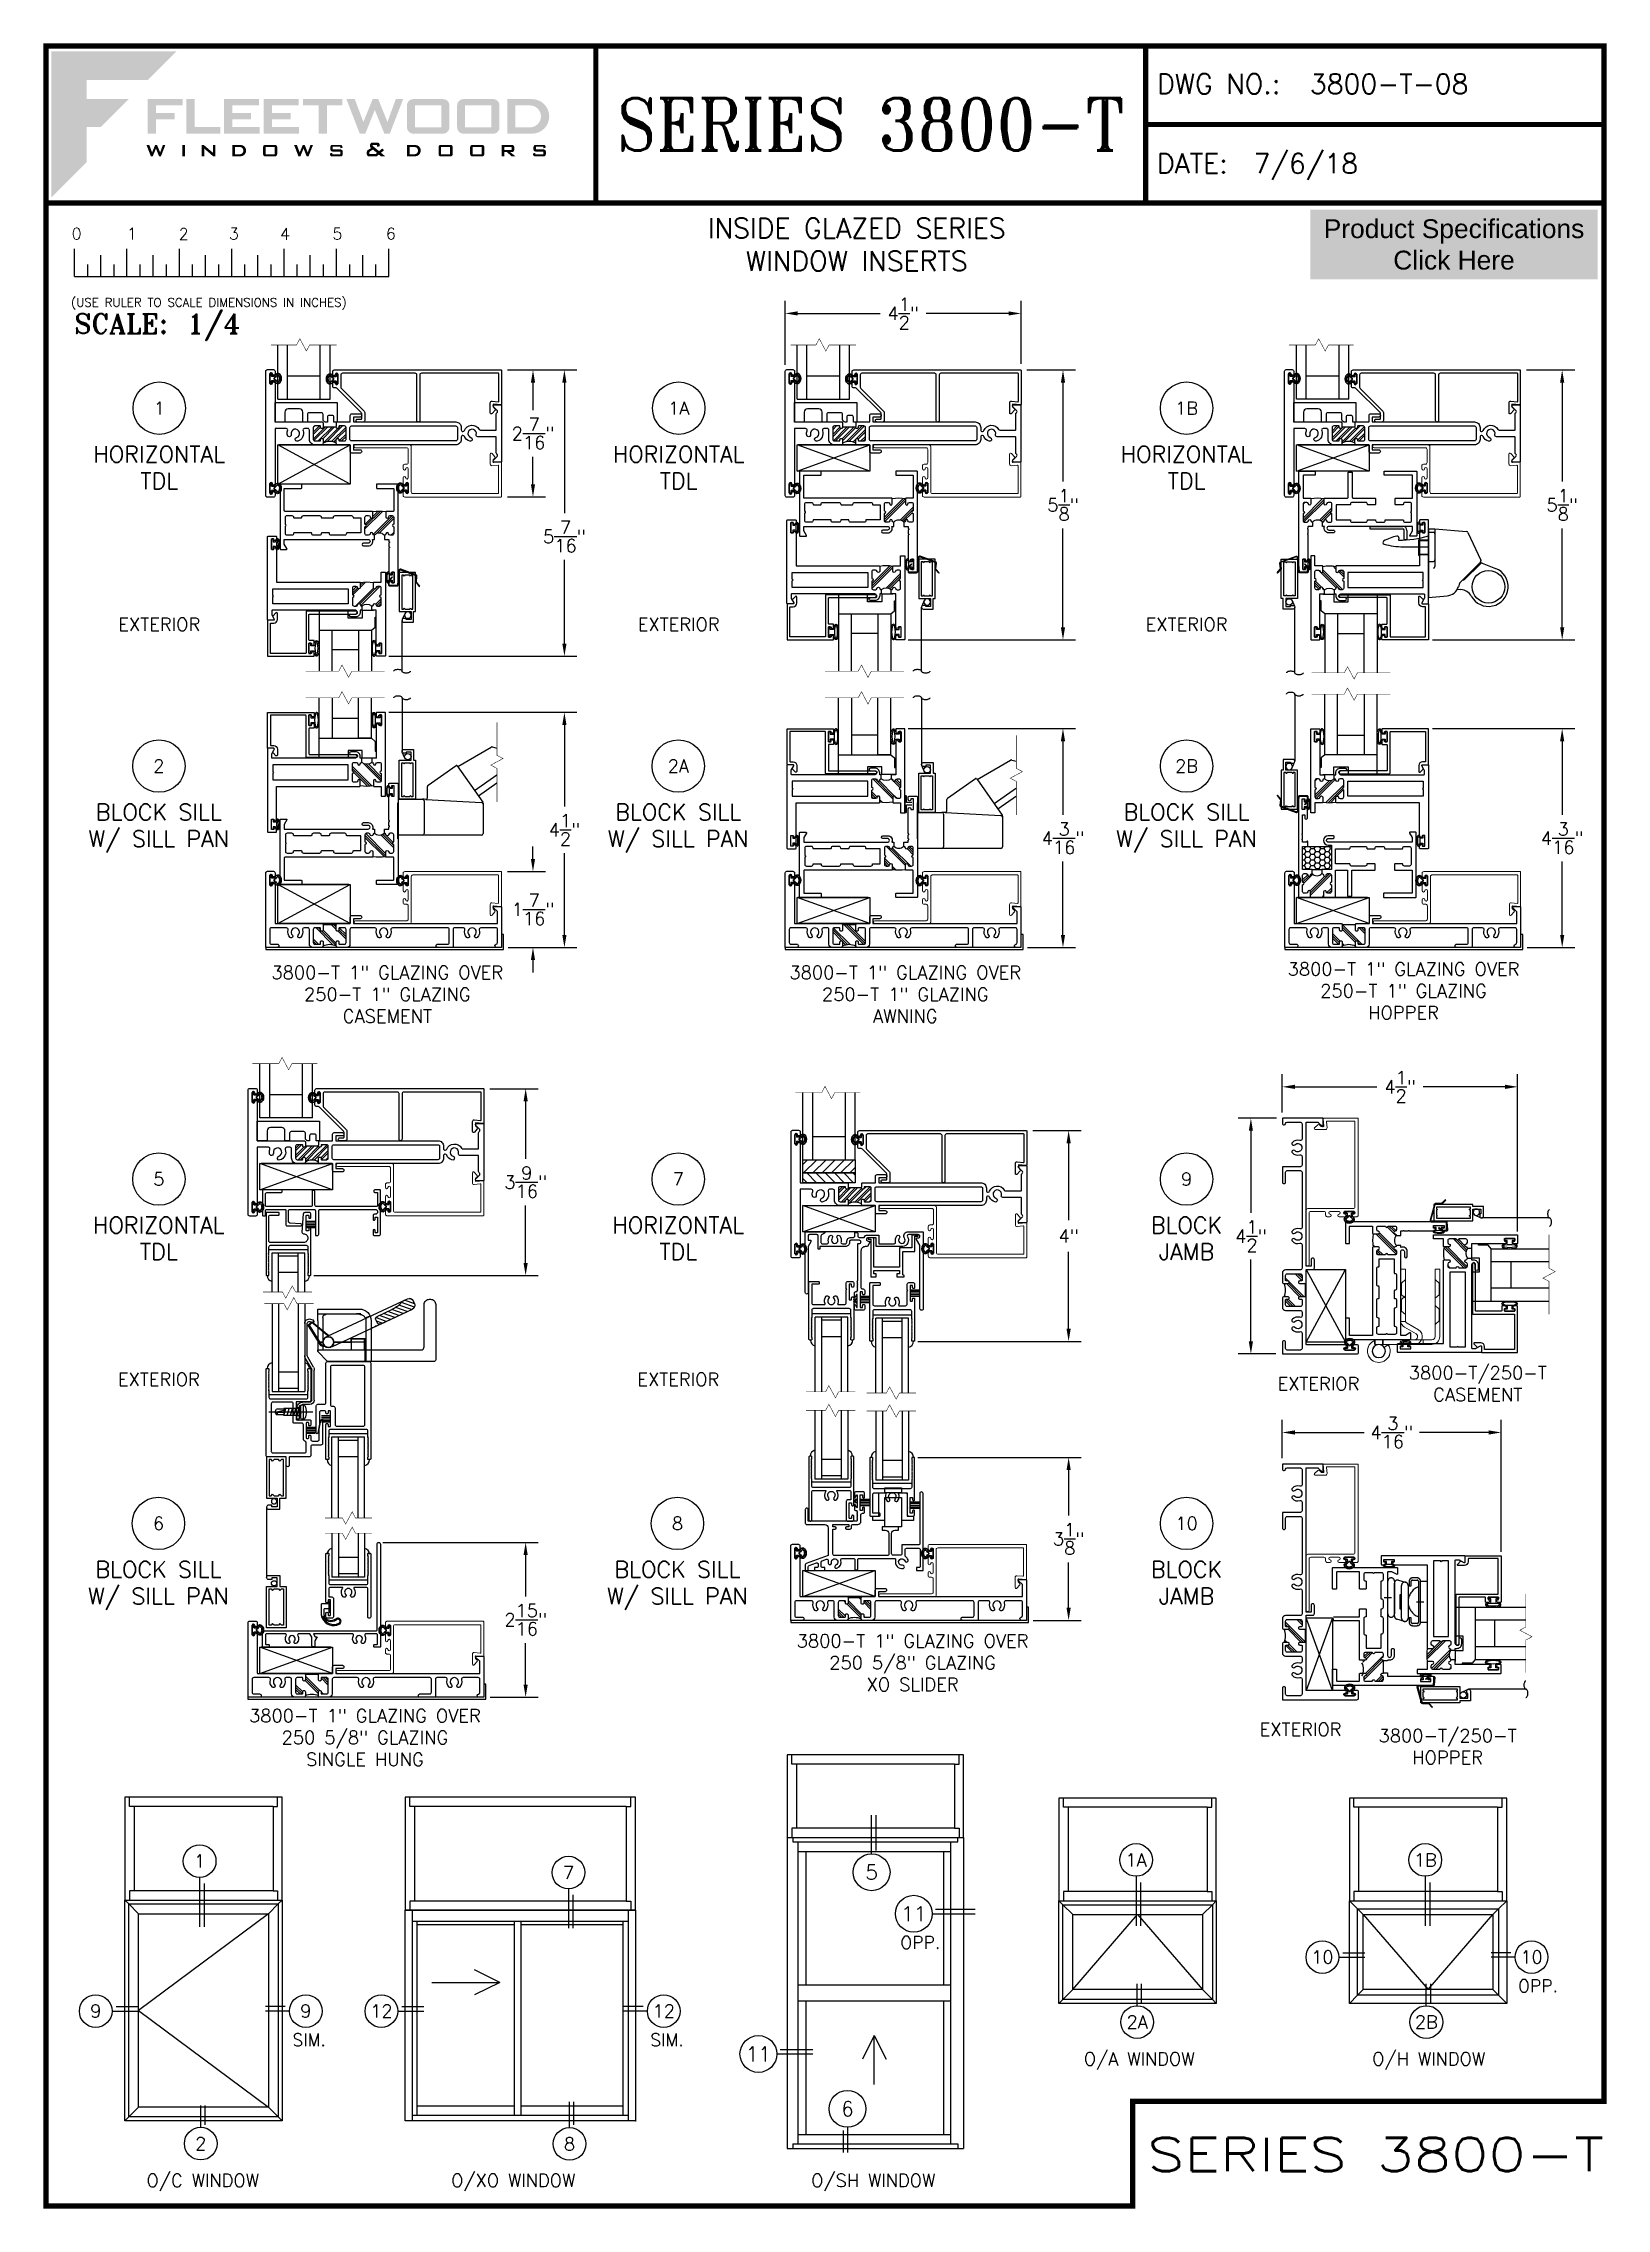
# Paper-space layout 'QUARTER SCALE' of a CAD drawing. Extents: x 0.3 to 7.8, y 0 to 10.3.
# The model-space entities are those that its viewports show. They can reach past a viewport. Long polylines and large blocks are cut down to what shows.
import ezdxf
from ezdxf.enums import TextEntityAlignment as Align

# ---------------------------------------------------------------- set-up
doc = ezdxf.new("R2010")
doc.units = 0
doc.header["$MEASUREMENT"] = 0
for name, pattern in [('CENTERX2', [0.8, 0.5, -0.1, 0.1, -0.1]), ('HIDDEN', [0.375, 0.25, -0.125]), ('HIDDEN2', [0.1875, 0.125, -0.0625]), ('PHANTOM', [0.5, 0.25, -0.05, 0.05, -0.05, 0.05, -0.05])]:
    doc.linetypes.add(name, pattern=pattern)
doc.layers.get('0').update_dxf_attribs({"linetype": 'CONTINUOUS'})
doc.layers.get('Defpoints').update_dxf_attribs({"linetype": 'CONTINUOUS'})
for name, color, linetype in [('30', 3, 'CONTINUOUS'), ('DIM', 7, 'CONTINUOUS'), ('ELEV_FRAME', 1, 'CONTINUOUS'), ('ELEV_TEXT', 7, 'CONTINUOUS'), ('ELEV_VENT', 5, 'CONTINUOUS'), ('FRAME', 1, 'CONTINUOUS'), ('GEOMETRY', 1, 'CONTINUOUS'), ('GLASS', 7, 'CONTINUOUS'), ('GLAZING', 7, 'CONTINUOUS'), ('HANDLE', 3, 'CONTINUOUS'), ('MISC', 7, 'CONTINUOUS'), ('SCREEN', 5, 'CONTINUOUS'), ('SCREEN_CLIP', 7, 'CONTINUOUS'), ('SEAL', 7, 'CONTINUOUS'), ('SETTING BLOCKS', 7, 'CONTINUOUS'), ('SETTING_BLOCK', 4, 'CONTINUOUS'), ('STRIKE_PLATES', 2, 'CONTINUOUS'), ('TEXT', 7, 'CONTINUOUS'), ('TITLE_BLOCK', 7, 'CONTINUOUS'), ('VENT', 5, 'CONTINUOUS')]:
    doc.layers.add(name, color=color, linetype=linetype)
doc.layers.add('ALUM-RED', color=1, linetype='CONTINUOUS', lineweight=9)
doc.layers.add('PROFILE NUMBER', color=150, linetype='CONTINUOUS', lineweight=35)
doc.layers.add('VP', color=40, linetype='CONTINUOUS', plot=False)
doc.layers.get('VP').off()
doc.styles.add('ROMANS', font='romans')
doc.styles.add('ROMANT', font='romant')
doc.styles.add('SIMPLEX-050', font='simplex.shx', dxfattribs={"height": 0.05})
doc.styles.add('SIMPLEX-094', font='simplex.shx', dxfattribs={"height": 0.094})
doc.styles.get("Standard").update_dxf_attribs({"font": 'simplex.shx'})
doc.dimstyles.new('QUARTER SCALE', dxfattribs={"dimtxt": 0.0625, "dimasz": 0.06, "dimexe": 0.06, "dimexo": 0.031, "dimgap": 0.039, "dimtad": 0, "dimtih": 1, "dimtoh": 1, "dimdec": 4, "dimzin": 0, "dimdsep": 46, "dimlunit": 4, "dimtxsty": 'Standard', "dimcen": 0.09, "dimadec": 0, "dimazin": 0, "dimtfac": 1, "dimtdec": 4, "dimtofl": 0, "dimtmove": 0, "dimatfit": 3, "dimfxl": 0, "dimtolj": 1, "dimtzin": 0, "dimarcsym": 0})

psp = doc.layouts.new('QUARTER SCALE')

# ---------------------------------------------------------------- texts
for p in [(0.854118, 7.550596), (3.333713, 7.550596), (5.758097, 7.550596), (0.852141, 3.946552), (3.331736, 3.946552)]:
    psp.add_text('EXTERIOR', height=0.0625).set_placement(p, align=Align.MIDDLE_CENTER)
for s, p in [('OPP.', (4.391824, 1.227981)), ('OPP.', (7.340414, 1.021055)), ('SIM.', (1.489725, 0.763365)), ('SIM.', (3.197871, 0.763365))]:
    psp.add_text(s, height=0.06).set_placement(p)
at = {"char_height": 0.0625, "attachment_point": 5}
for s, insert, width in [('3800-T 1" GLAZING OVER \\P250-T 1" GLAZING\\PCASEMENT', (1.942675, 5.784448), 1.2871), ('3800-T 1" GLAZING OVER \\P250-T 1" GLAZING\\PAWNING', (4.415327, 5.784448), 1.2871), ('3800-T 1" GLAZING OVER \\P250-T 1" GLAZING\\PHOPPER', (6.793733, 5.801221), 1.28713061), ('EXTERIOR', (6.387502, 3.925912), 0.65994504), ('3800-T/250-T\\PCASEMENT', (7.14821, 3.925912), 1.4992), ('3800-T 1" GLAZING OVER \\P250 5/8" GLAZING\\PXO SLIDER', (4.450197, 2.593845), 1.28713061), ('3800-T 1" GLAZING OVER \\P250 5/8" GLAZING\\PSINGLE HUNG ', (1.835891, 2.236741), 1.28713061), ('EXTERIOR', (6.302168, 2.275462), 0.65994504), ('3800-T/250-T\\PHOPPER', (7.003901, 2.193319), 1.49916106)]:
    psp.add_mtext(s, dxfattribs=dict(at, insert=insert, width=width))
at = {"layer": 'ELEV_TEXT'}
for s, height, p in [('5', 0.070313, (4.25457, 1.593477)), ('11', 0.0703125, (4.455964, 1.395579)), ('11', 0.0703125, (3.713983, 0.726044)), ('6', 0.070313, (4.139368, 0.463956))]:
    psp.add_text(s, height=height, dxfattribs=at).set_placement(p, align=Align.MIDDLE_CENTER)
at = {"layer": 'TEXT'}
for s, p in [('1', (1.046862, 1.64697)), ('1A', (5.517071, 1.652179)), ('1B', (6.897552, 1.652183)), ('7', (2.807575, 1.592084)), ('10', (6.406152, 1.188653)), ('10', (7.404554, 1.188653)), ('9', (0.550526, 0.930962)), ('9', (1.553864, 0.930962)), ('12', (1.914208, 0.930962)), ('12', (3.26201, 0.930962)), ('2A', (5.522032, 0.878628)), ('2B', (6.902513, 0.878632)), ('2', (1.051823, 0.298049)), ('8', (2.812536, 0.296784))]:
    psp.add_text(s, height=0.062, dxfattribs=at).set_placement(p, align=Align.MIDDLE_CENTER)
for s, p in [('O/A WINDOW', (5.531795, 0.671818)), ('O/H WINDOW', (6.913754, 0.671818)), ('O/C WINDOW', (1.061587, 0.091239)), ('O/XO WINDOW', (2.543654, 0.091239)), ('O/SH WINDOW', (4.26219, 0.091239))]:
    psp.add_text(s, height=0.062, dxfattribs=at).set_placement(p, align=Align.CENTER)
at = {"layer": 'TEXT', "insert": (4.183313, 9.363709), "char_height": 0.094, "width": 2.4299, "attachment_point": 5}
psp.add_mtext('INSIDE GLAZED SERIES\\PWINDOW INSERTS', dxfattribs=at)
at = {"layer": 'TEXT', "color": 5, "insert": (7.034617, 9.363923), "char_height": 0.09, "width": 1.33901615, "attachment_point": 5}
psp.add_mtext('{\\fArial|b0|i0|c0|p34;Product Specifications\\PClick Here}', dxfattribs=at)

msp = doc.modelspace()

# ---------------------------------------------------------------- blocks, each defined once
blk = doc.blocks.new('sectball')
blk.add_circle((0, 0), 0.125)
blk.add_attdef('NO', text='', height=0.062).set_placement((0, 0), align=Align.MIDDLE_CENTER)
for tag, p in [('LINE1', (0, -0.259)), ('LINE2', (0, -0.386)), ('LINE3', (0, -0.521))]:
    blk.add_attdef(tag, text='', height=0.078).set_placement(p, align=Align.CENTER)
blk = doc.blocks.new('*D48')
at = {"color": 0, "lineweight": -2}
for p, q in [((4.475, 3.574), (5.255, 3.574)), ((5.195, 3.514), (5.195, 3.297)), ((5.195, 2.856), (5.195, 3.073)), ((5.025, 2.796), (5.255, 2.796))]:
    blk.add_line(p, q, dxfattribs=at)
at = {"color": 0}
for points in [[(5.185, 3.514), (5.205, 3.514), (5.195, 3.574)], [(5.185, 2.856), (5.205, 2.856), (5.195, 2.796)]]:
    blk.add_solid(points, dxfattribs=at)
at = {"layer": 'Defpoints', "color": 0}
for p in [(4.444, 3.574), (4.994, 2.796), (5.195, 2.796)]:
    blk.add_point(p, dxfattribs=at)
at = {"color": 0, "insert": (5.195, 3.185), "char_height": 0.0625, "attachment_point": 5}
blk.add_mtext('\\A1;3{\\H1.000000x;\\S1/8;}"', dxfattribs=at)
blk = doc.blocks.new('*D49')
at = {"color": 0, "lineweight": -2}
for p, q in [((5.024, 5.134), (5.255, 5.134)), ((5.195, 5.074), (5.195, 4.707)), ((5.195, 4.188), (5.195, 4.555)), ((4.475, 4.128), (5.255, 4.128))]:
    blk.add_line(p, q, dxfattribs=at)
at = {"color": 0}
for points in [[(5.185, 5.074), (5.205, 5.074), (5.195, 5.134)], [(5.185, 4.188), (5.205, 4.188), (5.195, 4.128)]]:
    blk.add_solid(points, dxfattribs=at)
at = {"layer": 'Defpoints', "color": 0}
for p in [(4.993, 5.134), (4.444, 4.128), (5.195, 4.128)]:
    blk.add_point(p, dxfattribs=at)
at = {"color": 0, "insert": (5.195, 4.631), "char_height": 0.0625, "attachment_point": 5}
blk.add_mtext('\\A1;4"', dxfattribs=at)
blk = doc.blocks.new('*D50')
at = {"color": 0, "lineweight": -2}
for p, q in [((6.215, 3.571), (6.215, 3.753)), ((7.26, 3.123), (7.26, 3.753)), ((6.275, 3.693), (6.605, 3.693)), ((7.2, 3.693), (6.87, 3.693))]:
    blk.add_line(p, q, dxfattribs=at)
at = {"color": 0}
for points in [[(6.275, 3.703), (6.275, 3.683), (6.215, 3.693)], [(7.2, 3.703), (7.2, 3.683), (7.26, 3.693)]]:
    blk.add_solid(points, dxfattribs=at)
at = {"layer": 'Defpoints', "color": 0}
for p in [(7.26, 3.693), (6.215, 3.54), (7.26, 3.092)]:
    blk.add_point(p, dxfattribs=at)
at = {"color": 0, "insert": (6.737, 3.693), "char_height": 0.0625, "attachment_point": 5}
blk.add_mtext('\\A1;4{\\H1.000000x;\\S3/16;}"', dxfattribs=at)
blk = doc.blocks.new('*D55')
at = {"color": 0, "lineweight": -2}
for p, q in [((6.215, 5.221), (6.215, 5.403)), ((7.338, 4.653), (7.338, 5.403)), ((6.275, 5.343), (6.666, 5.343)), ((7.278, 5.343), (6.887, 5.343))]:
    blk.add_line(p, q, dxfattribs=at)
at = {"color": 0}
for points in [[(6.275, 5.353), (6.275, 5.333), (6.215, 5.343)], [(7.278, 5.353), (7.278, 5.333), (7.338, 5.343)]]:
    blk.add_solid(points, dxfattribs=at)
at = {"layer": 'Defpoints', "color": 0}
for p in [(7.338, 5.343), (6.215, 5.19), (7.338, 4.622)]:
    blk.add_point(p, dxfattribs=at)
at = {"color": 0, "insert": (6.777, 5.343), "char_height": 0.0625, "attachment_point": 5}
blk.add_mtext('\\A1;4{\\H1.000000x;\\S1/2;}"', dxfattribs=at)
blk = doc.blocks.new('*D56')
at = {"color": 0, "lineweight": -2}
for p, q in [((1.95, 7.131), (2.848, 7.131)), ((2.788, 7.071), (2.788, 6.681)), ((2.788, 6.068), (2.788, 6.458)), ((2.519, 6.008), (2.848, 6.008))]:
    blk.add_line(p, q, dxfattribs=at)
at = {"color": 0}
for points in [[(2.778, 7.071), (2.798, 7.071), (2.788, 7.131)], [(2.778, 6.068), (2.798, 6.068), (2.788, 6.008)]]:
    blk.add_solid(points, dxfattribs=at)
at = {"layer": 'Defpoints', "color": 0}
for p in [(1.919, 7.131), (2.488, 6.008), (2.788, 6.008)]:
    blk.add_point(p, dxfattribs=at)
at = {"color": 0, "insert": (2.788, 6.57), "char_height": 0.0625, "attachment_point": 5}
blk.add_mtext('\\A1;4{\\H1.000000x;\\S1/2;}"', dxfattribs=at)
blk = doc.blocks.new('*D57')
at = {"color": 0, "lineweight": -2}
for p, q in [((2.517, 8.765), (2.848, 8.765)), ((2.788, 8.705), (2.788, 8.082)), ((2.788, 7.459), (2.788, 7.858)), ((1.95, 7.399), (2.848, 7.399))]:
    blk.add_line(p, q, dxfattribs=at)
at = {"color": 0}
for points in [[(2.778, 8.705), (2.798, 8.705), (2.788, 8.765)], [(2.778, 7.459), (2.798, 7.459), (2.788, 7.399)]]:
    blk.add_solid(points, dxfattribs=at)
at = {"layer": 'Defpoints', "color": 0}
for p in [(2.486, 8.765), (1.919, 7.399), (2.788, 7.399)]:
    blk.add_point(p, dxfattribs=at)
at = {"color": 0, "insert": (2.788, 7.97), "char_height": 0.0625, "attachment_point": 5}
blk.add_mtext('\\A1;5{\\H1.000000x;\\S7/16;}"', dxfattribs=at)
blk = doc.blocks.new('*D51')
at = {"color": 0, "lineweight": -2}
for p, q in [((6.932, 7.053), (7.611, 7.053)), ((7.551, 6.993), (7.551, 6.642)), ((7.551, 6.068), (7.551, 6.419)), ((7.384, 6.008), (7.611, 6.008))]:
    blk.add_line(p, q, dxfattribs=at)
at = {"color": 0}
for points in [[(7.541, 6.993), (7.561, 6.993), (7.551, 7.053)], [(7.541, 6.068), (7.561, 6.068), (7.551, 6.008)]]:
    blk.add_solid(points, dxfattribs=at)
at = {"layer": 'Defpoints', "color": 0}
for p in [(6.901, 7.053), (7.551, 7.053), (7.353, 6.008)]:
    blk.add_point(p, dxfattribs=at)
at = {"color": 0, "insert": (7.551, 6.53), "char_height": 0.0625, "attachment_point": 5}
blk.add_mtext('\\A1;4{\\H1.000000x;\\S3/16;}"', dxfattribs=at)
blk = doc.blocks.new('*D52')
at = {"color": 0, "lineweight": -2}
for p, q in [((7.38, 8.765), (7.611, 8.765)), ((7.551, 8.705), (7.551, 8.233)), ((7.551, 7.537), (7.551, 8.009)), ((6.932, 7.477), (7.611, 7.477))]:
    blk.add_line(p, q, dxfattribs=at)
at = {"color": 0}
for points in [[(7.541, 8.705), (7.561, 8.705), (7.551, 8.765)], [(7.541, 7.537), (7.561, 7.537), (7.551, 7.477)]]:
    blk.add_solid(points, dxfattribs=at)
at = {"layer": 'Defpoints', "color": 0}
for p in [(7.349, 8.765), (6.901, 7.477), (7.551, 7.477)]:
    blk.add_point(p, dxfattribs=at)
at = {"color": 0, "insert": (7.551, 8.121), "char_height": 0.0625, "attachment_point": 5}
blk.add_mtext('\\A1;5{\\H1.000000x;\\S1/8;}"', dxfattribs=at)
blk = doc.blocks.new('*D53')
at = {"color": 0, "lineweight": -2}
for p, q in [((2.432, 5.334), (2.663, 5.334)), ((2.603, 5.274), (2.603, 5)), ((2.603, 4.502), (2.603, 4.776)), ((1.592, 4.442), (2.663, 4.442))]:
    blk.add_line(p, q, dxfattribs=at)
at = {"color": 0}
for points in [[(2.593, 5.274), (2.613, 5.274), (2.603, 5.334)], [(2.593, 4.502), (2.613, 4.502), (2.603, 4.442)]]:
    blk.add_solid(points, dxfattribs=at)
at = {"layer": 'Defpoints', "color": 0}
for p in [(2.401, 5.334), (1.561, 4.442), (2.603, 4.442)]:
    blk.add_point(p, dxfattribs=at)
at = {"color": 0, "insert": (2.603, 4.888), "char_height": 0.0625, "attachment_point": 5}
blk.add_mtext('\\A1;3{\\H1.000000x;\\S9/16;}"', dxfattribs=at)
blk = doc.blocks.new('*D54')
at = {"color": 0, "lineweight": -2}
for p, q in [((1.921, 3.168), (2.663, 3.168)), ((2.603, 3.108), (2.603, 2.91)), ((2.603, 2.489), (2.603, 2.687)), ((2.434, 2.429), (2.663, 2.429))]:
    blk.add_line(p, q, dxfattribs=at)
at = {"color": 0}
for points in [[(2.593, 3.108), (2.613, 3.108), (2.603, 3.168)], [(2.593, 2.489), (2.613, 2.489), (2.603, 2.429)]]:
    blk.add_solid(points, dxfattribs=at)
at = {"layer": 'Defpoints', "color": 0}
for p in [(1.89, 3.168), (2.403, 2.429), (2.603, 2.429)]:
    blk.add_point(p, dxfattribs=at)
at = {"color": 0, "insert": (2.603, 2.799), "char_height": 0.0625, "attachment_point": 5}
blk.add_mtext('\\A1;2{\\H1.000000x;\\S15/16;}"', dxfattribs=at)
blk = doc.blocks.new('Quarter')
for p, q in [((0.137, -0.35), (0.137, -0.219)), ((0.2, -0.35), (0.2, -0.294)), ((0.262, -0.35), (0.262, -0.249)), ((0.325, -0.35), (0.325, -0.294)), ((0.387, -0.35), (0.387, -0.219)), ((0.45, -0.35), (0.45, -0.294)), ((0.512, -0.35), (0.512, -0.249)), ((0.575, -0.35), (0.575, -0.294)), ((0.637, -0.35), (0.637, -0.219)), ((0.7, -0.35), (0.7, -0.294)), ((0.762, -0.35), (0.762, -0.249)), ((0.825, -0.35), (0.825, -0.294)), ((0.887, -0.35), (0.887, -0.219)), ((0.95, -0.35), (0.95, -0.294)), ((1.012, -0.35), (1.012, -0.249)), ((1.075, -0.35), (1.075, -0.294)), ((1.137, -0.35), (1.137, -0.219)), ((1.2, -0.35), (1.2, -0.294)), ((1.262, -0.35), (1.262, -0.249)), ((1.325, -0.35), (1.325, -0.294)), ((1.387, -0.35), (1.387, -0.219)), ((1.45, -0.35), (1.45, -0.294)), ((1.512, -0.35), (1.512, -0.249)), ((1.575, -0.35), (1.575, -0.294)), ((1.637, -0.35), (1.637, -0.219)), ((0.137, -0.35), (1.637, -0.35))]:
    blk.add_line(p, q)
for s, p in [('0', (0.123, -0.174)), ('1', (0.387, -0.174)), ('2', (0.634, -0.175)), ('3', (0.874, -0.174)), ('4', (1.118, -0.175)), ('5', (1.368, -0.174)), ('6', (1.623, -0.174))]:
    blk.add_text(s, height=0.055).set_placement(p)
at = {"style": 'ROMANS'}
blk.add_text('(USE RULER TO SCALE DIMENSIONS IN INCHES)', height=0.04115, dxfattribs=at).set_placement((0.12, -0.495))
blk = doc.blocks.new('Fleetwood_Logo_6-10-15')
h = blk.add_hatch(color=154)
h.dxf.hatch_style = 1
h.paths.add_polyline_path([(0.2526, -0.0017), (0.0019, -0.0017), (0.0019, -0.2942), (0.0725, -0.2236), (0.0725, -0.1535), (0.1007, -0.1535), (0.1567, -0.0976), (0.0725, -0.0976), (0.0725, -0.0596), (0.1946, -0.0596)])
h = blk.add_hatch(color=251)
h.dxf.hatch_style = 1
h.paths.add_polyline_path([(0.2487, -0.1256), (0.2112, -0.1256), (0.2112, -0.1102), (0.2647, -0.1102), (0.2647, -0.0976), (0.1946, -0.0976), (0.1946, -0.1667), (0.2112, -0.1667), (0.2112, -0.1377), (0.2487, -0.1377)])
h = blk.add_hatch(color=251)
h.dxf.hatch_style = 1
h.paths.add_polyline_path([(0.2886, -0.0976), (0.272, -0.0976), (0.272, -0.1667), (0.3401, -0.1667), (0.3401, -0.1535), (0.2886, -0.1535)])
h = blk.add_hatch(color=251)
h.dxf.hatch_style = 1
h.paths.add_polyline_path([(0.4175, -0.0976), (0.3474, -0.0976), (0.3474, -0.1667), (0.4185, -0.1667), (0.4185, -0.1534), (0.364, -0.1534), (0.364, -0.1377), (0.4015, -0.1377), (0.4015, -0.1256), (0.364, -0.1256), (0.364, -0.1102), (0.4175, -0.1102)])
h = blk.add_hatch(color=251)
h.dxf.hatch_style = 1
h.paths.add_polyline_path([(0.4965, -0.0976), (0.4264, -0.0976), (0.4264, -0.1667), (0.4975, -0.1667), (0.4975, -0.1534), (0.443, -0.1534), (0.443, -0.1377), (0.4804, -0.1377), (0.4804, -0.1256), (0.443, -0.1256), (0.443, -0.1102), (0.4965, -0.1102)])
h = blk.add_hatch(color=251)
h.dxf.hatch_style = 1
h.paths.add_polyline_path([(0.5842, -0.0976), (0.5054, -0.0976), (0.5054, -0.1102), (0.5365, -0.1102), (0.5365, -0.1667), (0.5531, -0.1667), (0.5531, -0.1102), (0.5842, -0.1102)])
h = blk.add_hatch(color=251)
h.dxf.hatch_style = 1
h.paths.add_polyline_path([(0.6089, -0.0976), (0.5921, -0.0976), (0.6188, -0.1667), (0.63, -0.1667), (0.6489, -0.1192), (0.6679, -0.1667), (0.6789, -0.1667), (0.7056, -0.0976), (0.6908, -0.0976), (0.6742, -0.1433), (0.6558, -0.0976), (0.6446, -0.0976), (0.6261, -0.1433)])
h = blk.add_hatch(color=251)
h.dxf.hatch_style = 1
h.paths.add_polyline_path([(0.7853, -0.0976), (0.726, -0.0976, 0.414214), (0.7133, -0.1102), (0.7133, -0.154, 0.414214), (0.726, -0.1667), (0.7853, -0.1667, 0.414214), (0.798, -0.154), (0.798, -0.1102, 0.414214)])
h.paths.add_polyline_path([(0.7819, -0.1102), (0.7819, -0.154), (0.7294, -0.154), (0.7294, -0.1102)], flags=16)
h = blk.add_hatch(color=251)
h.dxf.hatch_style = 1
h.paths.add_polyline_path([(0.8856, -0.0976), (0.8262, -0.0976, 0.414214), (0.8136, -0.1102), (0.8136, -0.154, 0.414214), (0.8262, -0.1667), (0.8856, -0.1667, 0.414214), (0.8982, -0.154), (0.8982, -0.1102, 0.414214)])
h.paths.add_polyline_path([(0.8822, -0.1102), (0.8822, -0.154), (0.8296, -0.154), (0.8296, -0.1102)], flags=16)
h = blk.add_hatch(color=251)
h.dxf.hatch_style = 1
h.paths.add_polyline_path([(0.9632, -0.0976), (0.914, -0.0976), (0.914, -0.1667), (0.9632, -0.1667, 1)])
h.paths.add_polyline_path([(0.9301, -0.1102), (0.9593, -0.1102, -1), (0.9593, -0.154), (0.9301, -0.154)], flags=16)
h = blk.add_hatch(color=7)
h.dxf.hatch_style = 1
h.paths.add_polyline_path([(0.2301, -0.1891), (0.2251, -0.1891), (0.2196, -0.2043), (0.2134, -0.1891), (0.2097, -0.1891), (0.2035, -0.2043), (0.1978, -0.1891), (0.1922, -0.1891), (0.2011, -0.2121), (0.2048, -0.2121), (0.2112, -0.1963), (0.2175, -0.2121), (0.2212, -0.2121)])
h = blk.add_hatch(color=7)
h.dxf.hatch_style = 1
h.paths.add_polyline_path([(0.2691, -0.1891), (0.2637, -0.1891), (0.2637, -0.2118), (0.2637, -0.2121), (0.2691, -0.2121)])
h = blk.add_hatch(color=7)
h.dxf.hatch_style = 1
h.paths.add_polyline_path([(0.3077, -0.1964), (0.3259, -0.2121), (0.3298, -0.2121), (0.3298, -0.1891), (0.325, -0.1891), (0.325, -0.2047), (0.3067, -0.1891), (0.3029, -0.1891), (0.3029, -0.2121), (0.3077, -0.2121)])
h = blk.add_hatch(color=7)
h.dxf.hatch_style = 1
h.paths.add_polyline_path([(0.3801, -0.1891), (0.3637, -0.1891), (0.3637, -0.2121), (0.3801, -0.2121, 1)])
h.paths.add_polyline_path([(0.3691, -0.2079), (0.3691, -0.1933), (0.3788, -0.1933, -1), (0.3788, -0.2079)], flags=16)
h = blk.add_hatch(color=7)
h.dxf.hatch_style = 1
h.paths.add_polyline_path([(0.4537, -0.2079), (0.4537, -0.1933, 0.414214), (0.4495, -0.1891), (0.4297, -0.1891, 0.414214), (0.4255, -0.1933), (0.4255, -0.2079, 0.414214), (0.4297, -0.2121), (0.4495, -0.2121, 0.414214)])
h.paths.add_polyline_path([(0.4308, -0.2079), (0.4308, -0.1933), (0.4484, -0.1933), (0.4484, -0.2079)], flags=16)
h = blk.add_hatch(color=7)
h.dxf.hatch_style = 1
h.paths.add_polyline_path([(0.5253, -0.1891), (0.5203, -0.1891), (0.5148, -0.2043), (0.5087, -0.1891), (0.5049, -0.1891), (0.4988, -0.2043), (0.493, -0.1891), (0.4874, -0.1891), (0.4963, -0.2121), (0.5001, -0.2121), (0.5064, -0.1963), (0.5127, -0.2121), (0.5164, -0.2121)])
h = blk.add_hatch(color=7)
h.dxf.hatch_style = 1
h.paths.add_polyline_path([(0.5801, -0.1891), (0.5643, -0.1891, 0.414214), (0.56, -0.1933), (0.56, -0.1981, 0.414214), (0.5643, -0.2024), (0.58, -0.2024), (0.58, -0.2078), (0.5637, -0.2078), (0.5637, -0.2052), (0.5591, -0.2062), (0.5591, -0.2078, 0.414214), (0.5634, -0.2121), (0.5805, -0.2121, 0.414214), (0.5848, -0.2078), (0.5848, -0.2024, 0.414214), (0.5805, -0.1982), (0.5648, -0.1982), (0.5648, -0.193), (0.5798, -0.193), (0.5798, -0.1958), (0.5843, -0.1948), (0.5843, -0.1933, 0.414214)])
h = blk.add_hatch(color=7)
h.dxf.hatch_style = 1
h.paths.add_polyline_path([(0.645, -0.1913, -0.222262), (0.6447, -0.1906), (0.6447, -0.1892), (0.6535, -0.1892), (0.6535, -0.193), (0.6587, -0.1918), (0.6587, -0.189, 0.414214), (0.6544, -0.1847), (0.6437, -0.1847, 0.414214), (0.6394, -0.189), (0.6394, -0.1922, 0.222262), (0.6407, -0.1948), (0.6415, -0.1955), (0.6345, -0.1998, 0.260684), (0.6329, -0.2027), (0.6329, -0.2078, 0.414214), (0.6372, -0.2121), (0.6514, -0.2121, 0.17577), (0.6536, -0.2113), (0.657, -0.2085), (0.6614, -0.2121), (0.6699, -0.2121), (0.6613, -0.2049), (0.6676, -0.1997), (0.6637, -0.1964), (0.6574, -0.2017)])
h.paths.add_polyline_path([(0.6532, -0.2052), (0.6509, -0.2072, -0.17577), (0.6502, -0.2074), (0.6382, -0.2074), (0.6382, -0.2033, -0.260684), (0.6387, -0.2025), (0.6451, -0.1985)], flags=16)
h = blk.add_hatch(color=7)
h.dxf.hatch_style = 1
h.paths.add_polyline_path([(0.7294, -0.1891), (0.713, -0.1891), (0.713, -0.2121), (0.7294, -0.2121, 1)])
h.paths.add_polyline_path([(0.7184, -0.2079), (0.7184, -0.1933), (0.7281, -0.1933, -1), (0.7281, -0.2079)], flags=16)
h = blk.add_hatch(color=7)
h.dxf.hatch_style = 1
h.paths.add_polyline_path([(0.8045, -0.2079), (0.8045, -0.1933, 0.414214), (0.8003, -0.1891), (0.7805, -0.1891, 0.414214), (0.7763, -0.1933), (0.7763, -0.2079, 0.414214), (0.7805, -0.2121), (0.8003, -0.2121, 0.414214)])
h.paths.add_polyline_path([(0.7816, -0.2079), (0.7816, -0.1933), (0.7992, -0.1933), (0.7992, -0.2079)], flags=16)
h = blk.add_hatch(color=7)
h.dxf.hatch_style = 1
h.paths.add_polyline_path([(0.8678, -0.2079), (0.8678, -0.1933, 0.414214), (0.8636, -0.1891), (0.8438, -0.1891, 0.414214), (0.8396, -0.1933), (0.8396, -0.2079, 0.414214), (0.8438, -0.2121), (0.8636, -0.2121, 0.414214)])
h.paths.add_polyline_path([(0.8449, -0.2079), (0.8449, -0.1933), (0.8624, -0.1933), (0.8624, -0.2079)], flags=16)
h = blk.add_hatch(color=7)
h.dxf.hatch_style = 1
h.paths.add_polyline_path([(0.9277, -0.1993), (0.9277, -0.1933, 0.414214), (0.9235, -0.1891), (0.9028, -0.1891), (0.9028, -0.2121), (0.9082, -0.2121), (0.9082, -0.2035), (0.9131, -0.2035), (0.9224, -0.2121), (0.9303, -0.2121), (0.9197, -0.2035), (0.9235, -0.2035, 0.414214)])
h.paths.add_polyline_path([(0.9082, -0.1993), (0.9082, -0.1933), (0.9214, -0.1933, -0.414214), (0.9224, -0.1943), (0.9224, -0.1983, -0.414214), (0.9214, -0.1993)], flags=16)
h = blk.add_hatch(color=7)
h.dxf.hatch_style = 1
h.paths.add_polyline_path([(0.9867, -0.1982), (0.971, -0.1982), (0.971, -0.193), (0.9859, -0.193), (0.9859, -0.1958), (0.9905, -0.1948), (0.9905, -0.1933, 0.414214), (0.9863, -0.1891), (0.9705, -0.1891, 0.414214), (0.9662, -0.1933), (0.9662, -0.1981, 0.414214), (0.9705, -0.2024), (0.9862, -0.2024), (0.9862, -0.2078), (0.9699, -0.2078), (0.9699, -0.2052), (0.9653, -0.2062), (0.9653, -0.2078, 0.414214), (0.9696, -0.2121), (0.9867, -0.2121, 0.414214), (0.991, -0.2078), (0.991, -0.2024, 0.414214)])
blk = doc.blocks.new('A-SIZE_P_QS')
at = {"const_width": 0.025}
blk.add_lwpolyline([(7.751, 0.5), (7.751, 10.312), (0.313, 10.312), (0.313, 0), (5.501, 0), (5.501, 0.5)], close=True, dxfattribs=at)
for points in [[(2.938, 10.312), (2.938, 9.562)], [(5.563, 10.312), (5.563, 9.562)], [(5.563, 9.937), (7.751, 9.937)], [(0.313, 9.562), (7.751, 9.562)]]:
    blk.add_lwpolyline(points, dxfattribs=at)
at = {"xscale": 2.387023416083395, "yscale": 2.387023416083395, "zscale": 2.387023416083395}
blk.add_blockref('Fleetwood_Logo_6-10-15', (0.334, 10.291), dxfattribs=at)
blk.add_blockref('Quarter', (0.313, 9.562))
at = {"style": 'SIMPLEX-094'}
for s, p in [('DWG NO.:', (5.617, 10.084)), ('DATE:', (5.616, 9.704))]:
    blk.add_text(s, height=0.094, dxfattribs=at).set_placement(p)
for tag, p, style in [('DWG_NO', (6.346, 10.084), 'SIMPLEX-094'), ('DATE', (6.077, 9.704), 'SIMPLEX-094'), ('SCALE', (0.988, 8.939), 'ROMANT')]:
    blk.add_attdef(tag, p, '', height=0.094, dxfattribs=dict(style=style))
for tag, height, style, width, p, p2 in [('DWG_NO_F', 0.094, 'SIMPLEX-094', 1.745692, (6.347, 10.084), (7.683, 10.084)), ('PRODUCT', 0.25, 'ROMANT', 1.349007, (3.038, 9.812), (5.463, 9.812)), ('PRODUCT', 0.16, 'SIMPLEX-050', 20.447274, (5.57, 0.167), (7.751, 0.167))]:
    blk.add_attdef(tag, text='', height=height, dxfattribs=dict(style=style, width=width)).set_placement(p, p2, align=Align.FIT)
at = {"layer": 'TITLE_BLOCK', "style": 'ROMANT'}
blk.add_text('SCALE:', height=0.094, dxfattribs=at).set_placement((0.449, 8.939))
blk = doc.blocks.new('*D90')
at = {"color": 0, "lineweight": -2}
for p, q in [((4.429, 7.053), (5.228, 7.053)), ((5.168, 6.993), (5.168, 6.642)), ((5.168, 6.068), (5.168, 6.419)), ((4.998, 6.008), (5.228, 6.008))]:
    blk.add_line(p, q, dxfattribs=at)
at = {"color": 0}
for points in [[(5.158, 6.993), (5.178, 6.993), (5.168, 7.053)], [(5.158, 6.068), (5.178, 6.068), (5.168, 6.008)]]:
    blk.add_solid(points, dxfattribs=at)
at = {"layer": 'Defpoints', "color": 0}
for p in [(4.398, 7.053), (4.967, 6.008), (5.168, 6.008)]:
    blk.add_point(p, dxfattribs=at)
at = {"color": 0, "insert": (5.168, 6.53), "char_height": 0.0625, "attachment_point": 5}
blk.add_mtext('\\A1;4{\\H1x;\\S3/16;}"', dxfattribs=at)
blk = doc.blocks.new('*D91')
at = {"color": 0, "lineweight": -2}
for p, q in [((4.996, 8.765), (5.228, 8.765)), ((5.168, 8.705), (5.168, 8.233)), ((5.168, 7.537), (5.168, 8.009)), ((4.429, 7.477), (5.228, 7.477))]:
    blk.add_line(p, q, dxfattribs=at)
at = {"color": 0}
for points in [[(5.158, 8.705), (5.178, 8.705), (5.168, 8.765)], [(5.158, 7.537), (5.178, 7.537), (5.168, 7.477)]]:
    blk.add_solid(points, dxfattribs=at)
at = {"layer": 'Defpoints', "color": 0}
for p in [(4.965, 8.765), (4.398, 7.477), (5.168, 7.477)]:
    blk.add_point(p, dxfattribs=at)
at = {"color": 0, "insert": (5.168, 8.121), "char_height": 0.0625, "attachment_point": 5}
blk.add_mtext('\\A1;5{\\H1.000000x;\\S1/8;}"', dxfattribs=at)
blk = doc.blocks.new('*D112')
at = {"color": 0, "lineweight": -2}
for p, q in [((2.517, 8.765), (2.698, 8.765)), ((2.638, 8.705), (2.638, 8.574)), ((2.638, 8.219), (2.638, 8.35)), ((2.516, 8.159), (2.698, 8.159))]:
    blk.add_line(p, q, dxfattribs=at)
at = {"color": 0}
for points in [[(2.628, 8.705), (2.648, 8.705), (2.638, 8.765)], [(2.628, 8.219), (2.648, 8.219), (2.638, 8.159)]]:
    blk.add_solid(points, dxfattribs=at)
at = {"layer": 'Defpoints', "color": 0}
for p in [(2.486, 8.765), (2.485, 8.159), (2.638, 8.159)]:
    blk.add_point(p, dxfattribs=at)
at = {"color": 0, "insert": (2.638, 8.462), "char_height": 0.0625, "attachment_point": 5}
blk.add_mtext('\\A1;2{\\H1.000000x;\\S7/16;}"', dxfattribs=at)
blk = doc.blocks.new('*D113')
at = {"color": 0, "lineweight": -2}
for p, q in [((2.638, 6.431), (2.638, 6.491)), ((2.516, 6.371), (2.698, 6.371)), ((2.519, 6.008), (2.698, 6.008)), ((2.638, 5.948), (2.638, 5.888))]:
    blk.add_line(p, q, dxfattribs=at)
at = {"color": 0}
for points in [[(2.628, 6.431), (2.648, 6.431), (2.638, 6.371)], [(2.628, 5.948), (2.648, 5.948), (2.638, 6.008)]]:
    blk.add_solid(points, dxfattribs=at)
at = {"layer": 'Defpoints', "color": 0}
for p in [(2.485, 6.371), (2.638, 6.371), (2.488, 6.008)]:
    blk.add_point(p, dxfattribs=at)
at = {"color": 0, "insert": (2.638, 6.19), "char_height": 0.0625, "attachment_point": 5}
blk.add_mtext('\\A1;1{\\H1.000000x;\\S7/16;}"', dxfattribs=at)
blk = doc.blocks.new('*D114')
at = {"color": 0, "lineweight": -2}
for p, q in [((6.187, 5.193), (6.005, 5.193)), ((6.065, 5.133), (6.065, 4.742)), ((6.065, 4.128), (6.065, 4.518)), ((6.184, 4.068), (6.005, 4.068))]:
    blk.add_line(p, q, dxfattribs=at)
at = {"color": 0}
for points in [[(6.055, 5.133), (6.075, 5.133), (6.065, 5.193)], [(6.055, 4.128), (6.075, 4.128), (6.065, 4.068)]]:
    blk.add_solid(points, dxfattribs=at)
at = {"layer": 'Defpoints', "color": 0}
for p in [(6.218, 5.193), (6.065, 4.068), (6.215, 4.068)]:
    blk.add_point(p, dxfattribs=at)
at = {"color": 0, "insert": (6.065, 4.63), "char_height": 0.0625, "attachment_point": 5}
blk.add_mtext('\\A1;4{\\H1.000000x;\\S1/2;}"', dxfattribs=at)
blk = doc.blocks.new('*D115')
at = {"color": 0, "lineweight": -2}
for p, q in [((3.842, 8.79), (3.842, 9.095)), ((3.902, 9.035), (4.295, 9.035)), ((4.908, 9.035), (4.515, 9.035)), ((4.968, 8.794), (4.968, 9.095))]:
    blk.add_line(p, q, dxfattribs=at)
at = {"color": 0}
for points in [[(3.902, 9.045), (3.902, 9.025), (3.842, 9.035)], [(4.908, 9.045), (4.908, 9.025), (4.968, 9.035)]]:
    blk.add_solid(points, dxfattribs=at)
at = {"layer": 'Defpoints', "color": 0}
for p in [(4.968, 9.035), (3.842, 8.759), (4.968, 8.763)]:
    blk.add_point(p, dxfattribs=at)
at = {"color": 0, "insert": (4.405, 9.035), "char_height": 0.0625, "attachment_point": 5}
blk.add_mtext('\\A1;4{\\H1.000000x;\\S1/2;}"', dxfattribs=at)
blk = doc.blocks.new('3806 MULLION')
h = blk.add_hatch()
h.set_pattern_fill('ANSI32', color=256, scale=0.25, style=0)
h.set_pattern_definition([(45, (-1.96831, -4.979215), (-0.0662913, 0.0662913), []), (45, (-1.92411, -4.979215), (-0.0662913, 0.0662913), [])])
h.paths.add_polyline_path([(-1.369, 0.094, -0.414214), (-1.394, 0.118), (-1.394, 0.134, 0.414214), (-1.404, 0.144), (-1.5, 0.144, 0.414214), (-1.531, 0.113), (-1.531, -0.113, 0.414214), (-1.5, -0.143), (-1.404, -0.143, 0.414214), (-1.394, -0.133), (-1.394, -0.118, -0.414214), (-1.369, -0.094, -0.414214), (-1.344, -0.118), (-1.093, -0.118, -0.414214), (-1.068, -0.094, -0.414214), (-1.043, -0.118), (-1.043, -0.133, 0.414214), (-1.033, -0.143), (-0.937, -0.143, 0.414214), (-0.906, -0.113), (-0.906, 0.113, 0.414214), (-0.937, 0.144), (-1.033, 0.144, 0.414214), (-1.043, 0.134), (-1.043, 0.118, -0.414214), (-1.068, 0.094, -0.414214), (-1.093, 0.118), (-1.093, 0.188, -0.275826), (-1.344, 0.188), (-1.344, 0.118, -0.414214)])
for p, q in [((-1.344, -0.118), (-1.093, -0.118)), ((-1.344, -0.203), (-1.344, -0.133))]:
    blk.add_line(p, q)
for points in [[(-1.093, -0.133), (-1.093, -0.118, -0.414214), (-1.068, -0.094, -0.414214), (-1.043, -0.118), (-1.043, -0.133, 0.414214), (-1.033, -0.143), (-0.937, -0.143, 0.414214), (-0.906, -0.113), (-0.906, 0.113, 0.414214), (-0.937, 0.144), (-1.033, 0.144, 0.414214), (-1.043, 0.134), (-1.043, 0.118, -0.414214), (-1.068, 0.094, -0.414214), (-1.093, 0.118), (-1.093, 0.188, -0.414214), (-1.062, 0.219), (-0.937, 0.219, -0.414214), (-0.831, 0.113), (-0.831, -0.062, 0.414214), (-0.8, -0.094), (-0.738, -0.094, 0.517938), (-0.709, -0.052, -0.42659), (-0.608, 0.149, -0.510157), (-0.56, 0.113), (-0.56, 0.112, -0.323599), (-0.586, 0.077, 2.284894), (-0.483, 0.018, -0.323599), (-0.466, 0.058), (-0.465, 0.058, -0.510157), (-0.41, 0.035, -0.142368), (-0.415, -0.052, 0.517938), (-0.386, -0.094), (-0.175, -0.094), (-0.175, 0.91), (-0.175, 0.961, -0.414214), (-0.15, 0.986, -0.399638), (-0.125, 0.962, 0.399638), (-0.1, 0.939), (-0.1, 0.939, 0.414214), (-0.075, 0.964), (-0.075, 1.134, 0.414214), (-0.1, 1.159), (-0.1, 1.159, 0.399638), (-0.125, 1.135, -0.399638), (-0.15, 1.111), (-0.15, 1.111, -0.414214), (-0.175, 1.136), (-0.175, 1.188, -0.414214), (-0.144, 1.219), (-0.031, 1.219, -0.414214), (0, 1.188), (0, 0), (0, -1.188, -0.414214), (-0.031, -1.219), (-0.144, -1.219, -0.414214), (-0.175, -1.188), (-0.175, -1.136, -0.414214), (-0.15, -1.111), (-0.15, -1.111, -0.399638), (-0.125, -1.135, 0.399638), (-0.1, -1.159), (-0.1, -1.159, 0.414214), (-0.075, -1.133), (-0.075, -0.964, 0.414214), (-0.1, -0.938), (-0.1, -0.938, 0.399638), (-0.125, -0.962, -0.399638), (-0.15, -0.986, -0.414214), (-0.175, -0.961), (-0.175, -0.909), (-0.175, -0.219), (-1.078, -0.219), (-1.093, -0.203)], [(-3.625, -0.143, -0.414214), (-3.656, -0.113), (-3.656, 0.113, -0.414214), (-3.625, 0.144), (-1.637, 0.144, -0.414214), (-1.606, 0.113), (-1.606, -0.113, -0.414214), (-1.637, -0.143)]]:
    blk.add_lwpolyline(points, format="xyb", close=True)
blk.add_lwpolyline([(-1.344, -0.203), (-1.359, -0.219), (-1.612, -0.219), (-1.612, -0.344, -0.414214), (-1.643, -0.374), (-1.799, -0.374, -0.414214), (-1.83, -0.344, -0.414214), (-1.799, -0.312), (-1.674, -0.312), (-1.674, -0.219), (-3.625, -0.219, -0.414214), (-3.731, -0.113), (-3.731, -0.068, 0.414214), (-3.762, -0.037), (-3.764, -0.037, 0.308174), (-3.793, -0.057, -0.627979), (-4.073, -0.078, 0.267949), (-4.1, -0.062), (-4.39, -0.062, 0.414214), (-4.4, -0.072), (-4.4, -0.37, -0.237131), (-4.413, -0.395, 0.457629), (-4.416, -0.441), (-4.346, -0.511, -0.668179), (-4.36, -0.546), (-4.49, -0.546, -0.414214), (-4.5, -0.535), (-4.5, 0), (-4.5, 0.536, -0.414214), (-4.49, 0.546), (-4.36, 0.546, -0.668179), (-4.346, 0.511), (-4.416, 0.441, 0.457629), (-4.413, 0.395, -0.237131), (-4.4, 0.37), (-4.4, 0.073, 0.414214), (-4.39, 0.063), (-4.045, 0.063, -0.500407), (-4.016, 0.023, 2.386509), (-3.914, 0.077, -0.326072), (-3.94, 0.113, -0.502305), (-3.892, 0.149, -0.227368), (-3.793, 0.057, 0.308174), (-3.764, 0.038), (-3.762, 0.038, 0.414214), (-3.731, 0.069), (-3.731, 0.113, -0.414214), (-3.625, 0.219), (-1.674, 0.219), (-1.674, 0.313), (-1.799, 0.313, -0.414214), (-1.83, 0.344, -0.414214), (-1.799, 0.375), (-1.643, 0.375, -0.414214), (-1.612, 0.344), (-1.612, 0.228, 0.414214), (-1.602, 0.219), (-1.375, 0.219, -0.414214), (-1.344, 0.188), (-1.344, 0.118, -0.414214), (-1.369, 0.094, -0.414214), (-1.394, 0.118), (-1.394, 0.134, 0.414214), (-1.404, 0.144), (-1.5, 0.144, 0.414214), (-1.531, 0.113), (-1.531, -0.113, 0.414214), (-1.5, -0.143), (-1.404, -0.143, 0.414214), (-1.394, -0.133), (-1.394, -0.118, -0.414214), (-1.369, -0.094, -0.414214), (-1.344, -0.118), (-1.344, -0.133)], format="xyb")
blk.add_arc((-1.219, 0.398), 0.245, 239.1595, 300.8405)
blk = doc.blocks.new('2001 Block Sill')
blk.add_lwpolyline([(0.469, -0.927), (0.481, -0.915), (0.481, -0.736, -0.414214), (0.508, -0.709), (1.179, -0.709, -0.500943), (1.205, -0.744, 0.561043), (1.348, -0.902, 0.516447), (1.369, -0.856), (1.369, -0.855, 0.318358), (1.336, -0.84, -2.17601), (1.383, -0.758, 0.318358), (1.413, -0.779), (1.413, -0.779, 0.516447), (1.443, -0.738, 0.153486), (1.398, -0.678, -0.240816), (1.386, -0.656), (1.386, -0.542, -0.414214), (1.413, -0.515), (1.649, -0.515, -0.414214), (1.676, -0.542), (1.676, -0.858, -0.414214), (1.649, -0.885), (1.605, -0.885), (1.605, -0.939), (1.73, -0.939), (1.73, 0.53, 0.414214), (1.7, 0.561), (1.699, 0.561, 0.414214), (1.668, 0.53), (1.668, -0.426, -0.414214), (1.641, -0.453), (1.324, -0.453), (1.324, -0.62, -0.414214), (1.297, -0.647), (1.156, -0.647, -0.414214), (1.129, -0.62), (1.129, -0.232, -0.414214), (1.191, -0.17), (1.258, -0.17), (1.258, -0.108), (0.946, -0.108), (0.946, -0.17), (1.013, -0.17, -0.414214), (1.075, -0.232), (1.075, -0.628, -0.414214), (1.048, -0.655), (0.036, -0.655, -0.414214), (0.009, -0.628), (0.009, -0.149), (0.049, -0.149, 0.414214), (0.069, -0.13), (0.069, -0.128, 0.414214), (0.049, -0.109), (0.009, -0.109), (0.009, -0.062), (0.309, -0.062), (0.309, -0.109), (0.268, -0.109, 0.414214), (0.249, -0.128), (0.249, -0.13, 0.414214), (0.268, -0.149), (0.336, -0.149, 0.414214), (0.363, -0.122), (0.363, -0.089, -0.414214), (0.39, -0.062), (0.481, -0.062, 0.414214), (0.543, 0), (0.543, 0.126, -0.414214), (0.57, 0.153), (0.587, 0.153, 0.414214), (0.614, 0.18), (0.614, 0.247, 0.414214), (0.595, 0.267), (0.594, 0.267, 0.414214), (0.574, 0.247), (0.574, 0.207), (0.527, 0.207), (0.527, 0.507), (0.574, 0.507), (0.574, 0.466, 0.414214), (0.594, 0.447), (0.595, 0.447, 0.414214), (0.614, 0.466), (0.614, 0.534, 0.414214), (0.587, 0.561), (0.447, 0.561, 0.414214), (0.42, 0.534), (0.42, 0.45, 0.782609), (0.43, 0.447), (0.46, 0.504, -0.782609), (0.469, 0.502), (0.469, 0.262, -0.782609), (0.46, 0.26), (0.43, 0.317, 0.782609), (0.42, 0.314), (0.42, 0.23, 0.414214), (0.447, 0.203), (0.465, 0.203), (0.465, 0.188), (0.475, 0.178), (0.465, 0.168), (0.475, 0.158), (0.465, 0.148), (0.475, 0.138), (0.465, 0.128), (0.475, 0.118), (0.465, 0.108), (0.475, 0.098), (0.465, 0.088), (0.475, 0.078), (0.465, 0.068), (0.475, 0.058), (0.465, 0.048), (0.475, 0.038), (0.465, 0.028), (0.475, 0.018), (0.465, 0.008), (0.465, 0), (-0.465, 0), (-0.465, 0.223, 0.414214), (-0.492, 0.25), (-0.493, 0.25, 0.414214), (-0.519, 0.223), (-0.519, -0.035, 0.414214), (-0.492, -0.062), (-0.146, -0.062, -0.414214), (-0.084, -0.124), (-0.084, -0.655), (-0.502, -0.808, 0.314924), (-0.519, -0.833), (-0.519, -0.939), (-0.465, -0.939), (-0.465, -0.871, -0.314924), (-0.448, -0.845), (-0.308, -0.794, -0.521001), (-0.272, -0.819), (-0.272, -0.858, -0.414214), (-0.299, -0.885), (-0.344, -0.885), (-0.344, -0.939), (-0.144, -0.939), (-0.144, -0.885), (-0.19, -0.885, -0.414214), (-0.217, -0.858), (-0.217, -0.78, -0.314924), (-0.2, -0.755), (-0.116, -0.724, -0.585187), (-0.08, -0.755, 0.096326), (-0.08, -0.802, 0.516447), (-0.034, -0.823), (-0.034, -0.823, 0.318358), (-0.019, -0.791, -2.17601), (0.063, -0.838, 0.318358), (0.042, -0.867), (0.042, -0.868, 0.516447), (0.084, -0.897, 0.399856), (0.162, -0.744, -0.500943), (0.188, -0.709), (0.4, -0.709, -0.414214), (0.427, -0.736), (0.427, -0.927)], format="xyb", close=True)
blk = doc.blocks.new('2000 Block Head')
blk.add_lwpolyline([(-0.049, 1.488), (-0.037, 1.476), (-0.037, 1.419, 0.414214), (-0.01, 1.392), (0.084, 1.392, -0.288631), (0.157, 1.438), (0.37, 1.438), (0.37, 1.27), (0.661, 1.27, 0.500943), (0.687, 1.305, -0.254791), (0.712, 1.422, -0.516447), (0.763, 1.417), (0.763, 1.416, -0.318358), (0.76, 1.381, 2.17601), (0.854, 1.381, -0.081588), (0.849, 1.389, -0.529011), (0.925, 1.5), (1.213, 1.5), (1.213, 0.03, -0.414214), (1.183, 0), (1.181, 0, -0.414214), (1.151, 0.03), (1.151, 1.244), (1.088, 1.353), (1.088, 1.384), (1.121, 1.384, 0.414214), (1.151, 1.414), (1.151, 1.416, 0.414214), (1.121, 1.446), (0.937, 1.446, 0.585024), (0.914, 1.405, -0.543308), (0.823, 1.216), (0.316, 1.216), (0.316, 1.384), (0.16, 1.384, 0.414214), (0.129, 1.354), (0.129, 1.353, 0.414214), (0.16, 1.322), (0.191, 1.322), (0.191, 1.291), (0.148, 1.216), (0.107, 1.216, 0.414214), (0.026, 1.135), (0.026, 0.435, 0.414214), (0.053, 0.408), (0.07, 0.408, -0.414214), (0.097, 0.381), (0.097, 0.314, -0.414214), (0.078, 0.294), (0.077, 0.294, -0.414214), (0.057, 0.314), (0.057, 0.354), (0.01, 0.354), (0.01, 0.054), (0.057, 0.054), (0.057, 0.095, -0.414214), (0.077, 0.114), (0.078, 0.114, -0.414214), (0.097, 0.095), (0.097, 0.027, -0.414214), (0.07, 0), (-0.07, 0, -0.414214), (-0.097, 0.027), (-0.097, 0.112, -0.782609), (-0.088, 0.114), (-0.057, 0.057, 0.782609), (-0.048, 0.059), (-0.048, 0.299, 0.782609), (-0.057, 0.301), (-0.088, 0.244, -0.782609), (-0.097, 0.246), (-0.097, 0.331, -0.414214), (-0.07, 0.358), (-0.046, 0.358), (-0.046, 0.373), (-0.036, 0.383), (-0.046, 0.393), (-0.036, 0.403), (-0.046, 0.413), (-0.036, 0.423), (-0.046, 0.433), (-0.036, 0.443), (-0.046, 0.453), (-0.036, 0.463), (-0.046, 0.473), (-0.036, 0.483), (-0.046, 0.493), (-0.036, 0.503), (-0.046, 0.513), (-0.036, 0.523), (-0.046, 0.533), (-0.036, 0.543), (-0.046, 0.553), (-0.039, 0.56), (-0.036, 0.56), (-0.036, 1.276), (-0.005, 1.276, 0.414214), (0.026, 1.307), (0.026, 1.308, 0.414214), (-0.005, 1.338), (-0.166, 1.338, 0.414214), (-0.193, 1.311), (-0.193, 1.297, -0.414214), (-0.274, 1.216), (-0.762, 1.216), (-0.762, 1.17), (-0.792, 1.17), (-0.792, 1.419, 0.414214), (-0.819, 1.446), (-0.956, 1.446, 0.414214), (-0.983, 1.419), (-0.983, 1.338), (-0.933, 1.338), (-0.933, 1.307), (-0.983, 1.22), (-0.983, 0.338, -0.414214), (-1.01, 0.311), (-1.01, 0.311, -0.414214), (-1.037, 0.338), (-1.037, 1.5), (-0.677, 1.5, -0.767327), (-0.669, 1.472), (-0.725, 1.44, 0.267949), (-0.738, 1.417), (-0.738, 1.297, 0.414214), (-0.711, 1.27), (-0.621, 1.27, 0.500943), (-0.595, 1.305, -0.254791), (-0.57, 1.422, -0.516447), (-0.519, 1.417), (-0.519, 1.416, -0.318358), (-0.522, 1.381, 2.17601), (-0.428, 1.381, -0.318358), (-0.431, 1.416), (-0.431, 1.417, -0.516447), (-0.38, 1.422, -0.254791), (-0.355, 1.305, 0.500943), (-0.329, 1.27), (-0.274, 1.27, 0.414214), (-0.247, 1.297), (-0.247, 1.311, -0.414214), (-0.166, 1.392), (-0.118, 1.392, 0.414214), (-0.091, 1.419), (-0.091, 1.488)], format="xyb", close=True)
blk = doc.blocks.new('2012 fixed rail')
blk.add_lwpolyline([(-0.313, -0.236, -0.414214), (-0.286, -0.263), (-0.286, -0.617, -0.414214), (-0.313, -0.644), (-0.4, -0.644, -0.414214), (-0.428, -0.617), (-0.428, -0.549, -0.414214), (-0.408, -0.53), (-0.407, -0.53, -0.414214), (-0.387, -0.55), (-0.387, -0.58, 0.414214), (-0.377, -0.59), (-0.35, -0.59, 0.414214), (-0.34, -0.58), (-0.34, -0.3, 0.414214), (-0.35, -0.29), (-0.377, -0.29, 0.414214), (-0.387, -0.3), (-0.387, -0.33, -0.414214), (-0.407, -0.35), (-0.408, -0.35, -0.414214), (-0.428, -0.331), (-0.428, 0.585, -0.414214), (-0.413, 0.6), (-0.384, 0.6, -0.414214), (-0.374, 0.59), (-0.374, 0.55), (-0.384, 0.54), (-0.374, 0.53), (-0.384, 0.52), (-0.374, 0.51), (-0.384, 0.5), (-0.374, 0.49), (-0.384, 0.48), (-0.374, 0.47), (-0.384, 0.46), (-0.374, 0.45), (-0.384, 0.44), (-0.374, 0.43), (-0.384, 0.42), (-0.374, 0.41), (-0.384, 0.4), (-0.374, 0.39), (-0.384, 0.38), (-0.374, 0.37), (-0.384, 0.36), (-0.374, 0.35), (-0.384, 0.34), (-0.374, 0.33), (-0.384, 0.32), (-0.374, 0.31), (-0.384, 0.3), (-0.374, 0.29), (-0.384, 0.28), (-0.374, 0.27), (-0.384, 0.26), (-0.374, 0.25), (-0.384, 0.24), (-0.374, 0.23), (-0.384, 0.22), (-0.374, 0.21), (-0.384, 0.2), (-0.374, 0.19), (-0.384, 0.18), (-0.374, 0.17), (-0.374, 0.031, 0.414214), (-0.343, 0), (0, 0), (0.342, 0, 0.414214), (0.373, 0.031), (0.373, 0.17), (0.384, 0.18), (0.373, 0.19), (0.384, 0.2), (0.373, 0.21), (0.384, 0.22), (0.373, 0.23), (0.384, 0.24), (0.373, 0.25), (0.384, 0.26), (0.373, 0.27), (0.384, 0.28), (0.373, 0.29), (0.384, 0.3), (0.373, 0.31), (0.384, 0.32), (0.373, 0.33), (0.384, 0.34), (0.373, 0.35), (0.384, 0.36), (0.373, 0.37), (0.384, 0.38), (0.373, 0.39), (0.384, 0.4), (0.373, 0.41), (0.384, 0.42), (0.373, 0.43), (0.384, 0.44), (0.373, 0.45), (0.384, 0.46), (0.373, 0.47), (0.384, 0.48), (0.373, 0.49), (0.384, 0.5), (0.373, 0.51), (0.384, 0.52), (0.373, 0.53), (0.384, 0.54), (0.373, 0.55), (0.373, 0.59, -0.414214), (0.384, 0.6), (0.413, 0.6, -0.414214), (0.427, 0.585), (0.427, 0), (0.427, -0.617, -0.414214), (0.4, -0.644, -0.414214), (0.373, -0.617), (0.373, -0.085, 0.414214), (0.342, -0.054), (0.117, -0.054, 0.6055), (0.108, -0.07, -0.348752), (0.098, -0.234, -0.508835), (0.048, -0.228, -0.325526), (0.052, -0.192, 0.55027), (0.02, -0.078), (0, -0.078), (-0.02, -0.078, 0.55027), (-0.052, -0.192, -0.325526), (-0.048, -0.228, -0.508835), (-0.098, -0.234, -0.348752), (-0.108, -0.07, 0.6055), (-0.117, -0.054), (-0.343, -0.054, 0.414214), (-0.374, -0.085), (-0.374, -0.226, 0.414214), (-0.363, -0.236)], format="xyb", close=True)
blk = doc.blocks.new('2014 Slider Rail')
blk.add_lwpolyline([(-0.373, 0.031), (-0.373, 0.17), (-0.383, 0.18), (-0.373, 0.19), (-0.383, 0.2), (-0.373, 0.21), (-0.383, 0.22), (-0.373, 0.23), (-0.383, 0.24), (-0.373, 0.25), (-0.383, 0.26), (-0.373, 0.27), (-0.383, 0.28), (-0.373, 0.29), (-0.383, 0.3), (-0.373, 0.31), (-0.383, 0.32), (-0.373, 0.33), (-0.383, 0.34), (-0.373, 0.35), (-0.383, 0.36), (-0.373, 0.37), (-0.383, 0.38), (-0.373, 0.39), (-0.383, 0.4), (-0.373, 0.41), (-0.383, 0.42), (-0.373, 0.43), (-0.383, 0.44), (-0.373, 0.45), (-0.383, 0.46), (-0.373, 0.47), (-0.383, 0.48), (-0.373, 0.49), (-0.383, 0.5), (-0.373, 0.51), (-0.383, 0.52), (-0.373, 0.53), (-0.383, 0.54), (-0.373, 0.55), (-0.373, 0.59, 0.414214), (-0.383, 0.6), (-0.412, 0.6, 0.414214), (-0.427, 0.585), (-0.427, 0), (-0.427, -0.51, 0.414214), (-0.417, -0.52), (-0.244, -0.52, 0.414214), (-0.234, -0.51), (-0.234, -0.476, 0.414214), (-0.244, -0.466), (-0.363, -0.466, -0.414214), (-0.373, -0.456), (-0.373, -0.109, -0.414214), (-0.342, -0.078), (-0.13, -0.078, -0.541072), (-0.121, -0.092, 0.295226), (-0.098, -0.234, 0.508835), (-0.048, -0.228), (-0.048, -0.228, 0.325526), (-0.052, -0.192, -0.55027), (-0.02, -0.078), (0, -0.078), (0.02, -0.078, -0.55027), (0.052, -0.192, 0.325526), (0.048, -0.228), (0.048, -0.228, 0.508835), (0.098, -0.234, 0.295226), (0.121, -0.092, -0.541072), (0.13, -0.078), (0.255, -0.078, -0.353293), (0.286, -0.119), (0.286, -0.36), (0.296, -0.37), (0.286, -0.38), (0.286, -0.493, 0.414214), (0.313, -0.52), (0.4, -0.52, 0.414214), (0.427, -0.493), (0.427, -0.425, 0.414214), (0.408, -0.406), (0.407, -0.406, 0.414214), (0.387, -0.426), (0.387, -0.456, -0.414214), (0.377, -0.466), (0.35, -0.466, -0.414214), (0.34, -0.456), (0.34, -0.176, -0.414214), (0.35, -0.166), (0.377, -0.166, -0.414214), (0.387, -0.176), (0.387, -0.206, 0.414214), (0.407, -0.226), (0.408, -0.226, 0.414214), (0.427, -0.207), (0.427, 0.585, 0.414214), (0.412, 0.6), (0.382, 0.6, 0.414214), (0.372, 0.59), (0.372, 0.55), (0.382, 0.54), (0.372, 0.53), (0.382, 0.52), (0.372, 0.51), (0.382, 0.5), (0.372, 0.49), (0.382, 0.48), (0.372, 0.47), (0.382, 0.46), (0.372, 0.45), (0.382, 0.44), (0.372, 0.43), (0.382, 0.42), (0.372, 0.41), (0.382, 0.4), (0.372, 0.39), (0.382, 0.38), (0.372, 0.37), (0.382, 0.36), (0.372, 0.35), (0.382, 0.34), (0.372, 0.33), (0.382, 0.32), (0.372, 0.31), (0.382, 0.3), (0.372, 0.29), (0.382, 0.28), (0.372, 0.27), (0.382, 0.26), (0.372, 0.25), (0.382, 0.24), (0.372, 0.23), (0.382, 0.22), (0.372, 0.21), (0.382, 0.2), (0.372, 0.19), (0.382, 0.18), (0.372, 0.17), (0.372, 0.031, -0.414214), (0.341, 0), (0, 0), (-0.341, 0, -0.414214)], format="xyb", close=True)
blk = doc.blocks.new('5 LINE SEAL')
for p, q in [((0.043, 0.015), (0, 0.015)), ((0.043, 0.008), (0, 0.008)), ((0.043, 0), (0, 0)), ((0.043, -0.008), (0, -0.008)), ((0.043, -0.015), (0, -0.015))]:
    blk.add_line(p, q)
blk = doc.blocks.new('4 LINE SEAL')
for centre, radius, start, end in [((4.024, 6.025), 0.0156, 268.2769, 330.8274), ((4.024, 6.027), 0.0206, 268.6942, 311.4319), ((4.023, 5.98), 0.0231, 50.9389, 88.9613), ((4.023, 5.982), 0.0181, 36.4603, 88.6742)]:
    blk.add_arc(centre, radius, start, end)
blk = doc.blocks.new('BL856 ANTI-LIFT')
blk.add_lwpolyline([(13.897, 4.289), (13.838, 4.289), (13.838, 4.197), (13.716, 4.197), (13.716, 4.337), (13.688, 4.337), (13.688, 4.331), (13.701, 4.331), (13.701, 4.152), (13.726, 4.152), (13.726, 4.165), (13.716, 4.165), (13.716, 4.182), (13.838, 4.182), (13.838, 4.165), (13.826, 4.165), (13.826, 4.152), (13.861, 4.152), (13.861, 4.158), (13.854, 4.161), (13.854, 4.273), (13.912, 4.273), (13.912, 4.346), (13.928, 4.346), (13.928, 4.351), (13.897, 4.351)], close=True)
blk = doc.blocks.new('HA 9306 Roller Assy')
blk.add_line((0.16, 0.65), (-0.16, 0.65))
blk.add_lwpolyline([(-0.16, 0.125), (-0.39, 0.125), (-0.39, 0.208), (-0.27, 0.208), (-0.27, 0.65), (-0.16, 0.65), (-0.16, 0.745), (0.16, 0.745), (0.16, 0.65), (0.27, 0.65), (0.27, 0.208), (0.39, 0.208), (0.39, 0.125), (0.16, 0.125), (0.16, 0), (-0.16, 0)], close=True)
blk.add_lwpolyline([(-0.16, 0.125), (-0.16, 0.56), (0.16, 0.56), (0.16, 0.125)])
blk = doc.blocks.new('110 SCREEN')
blk.add_lwpolyline([(0.004, 0.197), (0.004, 0.238), (-0.021, 0.238), (-0.021, 0.23), (-0.037, 0.23, -1), (-0.037, 0.25), (0.017, 0.25), (0.017, 0.197), (0.047, 0.197), (0.047, 0), (-0.047, 0), (-0.047, 0.197)], format="xyb", close=True)
blk.add_lwpolyline([(-0.034, 0.185), (-0.025, 0.185), (-0.018, 0.178), (-0.01, 0.185), (0.01, 0.185), (0.017, 0.178), (0.025, 0.185), (0.034, 0.185), (0.034, 0.012), (0.025, 0.012), (0.017, 0.02), (0.01, 0.012), (-0.01, 0.012), (-0.018, 0.02), (-0.025, 0.012), (-0.034, 0.012)], close=True)
blk.add_circle((-0.011, 0.212), 0.0125)
blk = doc.blocks.new('Single Hung Seal')
for p, q in [((2.626, 6.141), (2.589, 6.141)), ((2.589, 6.084), (2.589, 6.141)), ((2.626, 6.116), (2.601, 6.116)), ((2.601, 6.086), (2.601, 6.116)), ((2.626, 6.097), (2.626, 6.155))]:
    blk.add_line(p, q)
for centre, radius, start, end in [((2.623, 6.086), 0.0344, 177.8521, 202.628), ((2.647, 6.097), 0.0602, 204.2959, 296.2811), ((2.634, 6.101), 0.0445, 204.9432, 305.278), ((2.647, 6.097), 0.0552, 195.9507, 296.2811), ((2.628, 6.088), 0.027, 183.8358, 208.0087), ((2.634, 6.101), 0.0395, 220.4227, 305.278), ((2.667, 6.057), 0.0153, 295.9809, 130.4116), ((2.667, 6.057), 0.0103, 295.9809, 130.4116)]:
    blk.add_arc(centre, radius, start, end)
blk = doc.blocks.new('2042 interlocker')
for points in [[(-0.578, 0.4125), (-0.578, 0.3825, 0.4142136), (-0.568, 0.3725), (-0.528, 0.3725), (-0.518, 0.3825), (-0.508, 0.3725), (-0.498, 0.3825), (-0.488, 0.3725), (-0.478, 0.3825), (-0.468, 0.3725), (-0.458, 0.3825), (-0.448, 0.3725), (-0.438, 0.3825), (-0.428, 0.3725), (-0.418, 0.3825), (-0.408, 0.3725), (-0.398, 0.3825), (-0.388, 0.3725), (-0.378, 0.3825), (-0.368, 0.3725), (-0.358, 0.3825), (-0.348, 0.3725), (-0.338, 0.3825), (-0.328, 0.3725), (-0.318, 0.3825), (-0.308, 0.3725), (-0.298, 0.3825), (-0.288, 0.3725), (-0.278, 0.3825), (-0.268, 0.3725), (-0.258, 0.3825), (-0.248, 0.3725), (-0.238, 0.3825), (-0.228, 0.3725), (-0.218, 0.3825), (-0.208, 0.3725), (-0.198, 0.3825), (-0.188, 0.3725), (-0.178, 0.3825), (-0.168, 0.3725), (-0.158, 0.3825), (-0.153, 0.3775), (-0.153, 0.3725), (-0.031, 0.3725, -0.4142136), (0, 0.3415), (0, -0.3415, -0.4142136), (-0.031, -0.3725), (-0.153, -0.3725), (-0.153, -0.3775), (-0.158, -0.3825), (-0.168, -0.3725), (-0.178, -0.3825), (-0.188, -0.3725), (-0.198, -0.3825), (-0.208, -0.3725), (-0.218, -0.3825), (-0.228, -0.3725), (-0.238, -0.3825), (-0.248, -0.3725), (-0.258, -0.3825), (-0.268, -0.3725), (-0.278, -0.3825), (-0.288, -0.3725), (-0.298, -0.3825), (-0.308, -0.3725), (-0.318, -0.3825), (-0.328, -0.3725), (-0.338, -0.3825), (-0.348, -0.3725), (-0.358, -0.3825), (-0.368, -0.3725), (-0.378, -0.3825), (-0.388, -0.3725), (-0.398, -0.3825), (-0.408, -0.3725), (-0.418, -0.3825), (-0.428, -0.3725), (-0.438, -0.3825), (-0.448, -0.3725), (-0.458, -0.3825), (-0.468, -0.3725), (-0.478, -0.3825), (-0.488, -0.3725), (-0.498, -0.3825), (-0.508, -0.3725), (-0.518, -0.3825), (-0.528, -0.3725), (-0.568, -0.3725, 0.4142136), (-0.578, -0.3825), (-0.578, -0.4125, 0.4142136), (-0.563, -0.4275), (0.039, -0.4275, 0.4142136), (0.054, -0.4125), (0.054, -0.1565, -0.4142136), (0.064, -0.1465), (0.39, -0.1465, -0.4142136), (0.4, -0.1565), (0.4, -0.1655), (0.41, -0.1755), (0.4, -0.1855), (0.41, -0.1955), (0.4, -0.2055), (0.41, -0.2155), (0.4, -0.2255), (0.41, -0.2355), (0.4, -0.2455), (0.41, -0.2555), (0.4, -0.2655), (0.41, -0.2755), (0.4, -0.2855), (0.4, -0.4125, 0.4142136), (0.415, -0.4275), (0.4945, -0.4275, 0.4142136), (0.514, -0.408), (0.514, -0.407, 0.4142136), (0.4945, -0.3875), (0.464, -0.3875, -0.4142136), (0.454, -0.3775), (0.454, -0.3505, -0.4142136), (0.464, -0.3405), (0.744, -0.3405, -0.4142136), (0.754, -0.3505), (0.754, -0.3775, -0.4142136), (0.744, -0.3875), (0.7135, -0.3875, 0.4142136), (0.694, -0.407), (0.694, -0.408, 0.4142136), (0.7135, -0.4275), (0.776, -0.4275, -0.4142136), (0.807, -0.4585), (0.807, -0.5595, -0.4142136), (0.776, -0.5905), (0.5807, -0.5905), (0.4092, -0.6207, 0.9163312), (0.412, -0.6525), (0.851, -0.6525, 0.4142136), (0.882, -0.6215), (0.882, -0.4585, -0.4142136), (0.913, -0.4275), (1.078, -0.4275, 0.4142136), (1.109, -0.3965), (1.109, -0.0245, -0.4142136), (1.119, -0.0145), (1.2705, -0.0145, 0.4142136), (1.297, 0.012), (1.297, 0.013, 0.4142136), (1.2705, 0.0395), (1.119, 0.0395, -0.4142136), (1.109, 0.0495), (1.109, 0.3965, 0.4142136), (1.078, 0.4275), (-0.563, 0.4275, 0.4142136)], [(1.034, -0.3095, -0.4142136), (1.003, -0.3405), (0.8385, -0.3405, -0.3768034), (0.8077, -0.3135, 0.3768034), (0.777, -0.2865), (0.495, -0.2865, -0.4142136), (0.464, -0.2555), (0.464, -0.1025, 0.4142136), (0.454, -0.0925), (0.093, -0.0925, -0.4142136), (0.062, -0.0615), (0.062, 0.2955, -0.4142136), (0.093, 0.3265), (1.003, 0.3265, -0.4142136), (1.034, 0.2955)]]:
    blk.add_lwpolyline(points, format="xyb", close=True)
blk = doc.blocks.new('2032 interlocker2')
for points in [[(1.297, 0.3965, 0.4142136), (1.266, 0.4275), (-0.563, 0.4275, 0.4142136), (-0.578, 0.4125), (-0.578, 0.3825, 0.4142136), (-0.568, 0.3725), (-0.528, 0.3725), (-0.518, 0.3825), (-0.508, 0.3725), (-0.498, 0.3825), (-0.488, 0.3725), (-0.478, 0.3825), (-0.468, 0.3725), (-0.458, 0.3825), (-0.448, 0.3725), (-0.438, 0.3825), (-0.428, 0.3725), (-0.418, 0.3825), (-0.408, 0.3725), (-0.398, 0.3825), (-0.388, 0.3725), (-0.378, 0.3825), (-0.368, 0.3725), (-0.358, 0.3825), (-0.348, 0.3725), (-0.338, 0.3825), (-0.328, 0.3725), (-0.318, 0.3825), (-0.308, 0.3725), (-0.298, 0.3825), (-0.288, 0.3725), (-0.278, 0.3825), (-0.268, 0.3725), (-0.258, 0.3825), (-0.248, 0.3725), (-0.238, 0.3825), (-0.228, 0.3725), (-0.218, 0.3825), (-0.208, 0.3725), (-0.198, 0.3825), (-0.188, 0.3725), (-0.178, 0.3825), (-0.168, 0.3725), (-0.158, 0.3825), (-0.153, 0.3775), (-0.153, 0.3725), (-0.031, 0.3725, -0.4142136), (0, 0.3415), (0, -0.3415, -0.4142136), (-0.031, -0.3725), (-0.153, -0.3725), (-0.153, -0.3775), (-0.158, -0.3825), (-0.168, -0.3725), (-0.178, -0.3825), (-0.188, -0.3725), (-0.198, -0.3825), (-0.208, -0.3725), (-0.218, -0.3825), (-0.228, -0.3725), (-0.238, -0.3825), (-0.248, -0.3725), (-0.258, -0.3825), (-0.268, -0.3725), (-0.278, -0.3825), (-0.288, -0.3725), (-0.298, -0.3825), (-0.308, -0.3725), (-0.318, -0.3825), (-0.328, -0.3725), (-0.338, -0.3825), (-0.348, -0.3725), (-0.358, -0.3825), (-0.368, -0.3725), (-0.378, -0.3825), (-0.388, -0.3725), (-0.398, -0.3825), (-0.408, -0.3725), (-0.418, -0.3825), (-0.428, -0.3725), (-0.438, -0.3825), (-0.448, -0.3725), (-0.458, -0.3825), (-0.468, -0.3725), (-0.478, -0.3825), (-0.488, -0.3725), (-0.498, -0.3825), (-0.508, -0.3725), (-0.518, -0.3825), (-0.528, -0.3725), (-0.568, -0.3725, 0.4142136), (-0.578, -0.3825), (-0.578, -0.4125, 0.4142136), (-0.563, -0.4275), (0.0945, -0.4275, 0.4142136), (0.114, -0.408), (0.114, -0.407, 0.4142136), (0.0945, -0.3875), (0.064, -0.3875, -0.4142136), (0.054, -0.3775), (0.054, -0.3505, -0.4142136), (0.064, -0.3405), (0.344, -0.3405, -0.4142136), (0.354, -0.3505), (0.354, -0.3775, -0.4142136), (0.344, -0.3875), (0.3135, -0.3875, 0.4142136), (0.294, -0.407), (0.294, -0.408, 0.4142136), (0.3135, -0.4275), (0.323, -0.4275, -0.4142136), (0.354, -0.4585), (0.354, -0.5185, -0.4142136), (0.323, -0.5495), (0.1027, -0.5495), (-0.0688, -0.5797, 0.9163312), (-0.066, -0.6115), (0.448, -0.6115, 0.4142136), (0.479, -0.5805), (0.479, -0.4585, -0.4142136), (0.51, -0.4275), (1.266, -0.4275, 0.4142136), (1.297, -0.3965)], [(0.41, -0.2535), (0.093, -0.2535, -0.4142136), (0.062, -0.2225), (0.062, 0.2845, -0.4142136), (0.093, 0.3155), (1.191, 0.3155, -0.4142136), (1.222, 0.2845), (1.222, -0.3095, -0.4142136), (1.191, -0.3405), (0.472, -0.3405, -0.4142136), (0.441, -0.3095), (0.441, -0.2845, 0.4142136)]]:
    blk.add_lwpolyline(points, format="xyb", close=True)
blk = doc.blocks.new('2005 Block Jamb')
blk.add_lwpolyline([(-0.678, -0.363), (-0.678, -0.081, 0.414214), (-0.705, -0.054), (-1.543, -0.054, 0.414214), (-1.57, -0.081), (-1.57, -0.294, 0.414214), (-1.543, -0.321), (-1.276, -0.321, -0.414214), (-1.249, -0.348), (-1.249, -0.349, -0.414214), (-1.276, -0.375), (-1.614, -0.375, -0.414214), (-1.624, -0.365), (-1.624, 0.115, -0.414214), (-1.614, 0.125), (-1.58, 0.125, -0.414214), (-1.57, 0.115), (-1.57, 0.027, 0.414214), (-1.543, 0), (-1.192, 0, 0.414214), (-1.182, 0.01), (-1.182, 0.286, -0.414214), (-1.155, 0.313), (-0.894, 0.313, -0.970632), (-0.893, 0.273), (-1.103, 0.261, 0.396861), (-1.128, 0.234), (-1.128, 0.027, 0.414214), (-1.101, 0), (-0.642, 0, 0.414214), (-0.615, 0.027), (-0.615, 0.49, -0.414214), (-0.605, 0.5), (-0.58, 0.5, -0.414214), (-0.553, 0.473), (-0.553, 0.027, 0.414214), (-0.526, 0), (0.526, 0, 0.414214), (0.572, 0.045), (0.572, 0.046, 0.414214), (0.526, 0.092), (0.512, 0.092, -0.414214), (0.485, 0.119), (0.485, 0.186, -0.414214), (0.504, 0.206), (0.505, 0.206, -0.414214), (0.525, 0.186), (0.525, 0.156, 0.414214), (0.535, 0.146), (0.562, 0.146, 0.414214), (0.572, 0.156), (0.572, 0.436, 0.414214), (0.562, 0.446), (0.535, 0.446, 0.414214), (0.525, 0.436), (0.525, 0.405, -0.414214), (0.505, 0.386), (0.504, 0.386, -0.414214), (0.485, 0.405), (0.485, 0.473, -0.414214), (0.512, 0.5), (0.599, 0.5, -0.414214), (0.626, 0.473), (0.626, -0.365, -0.414214), (0.616, -0.375), (0.527, -0.375, -0.414214), (0.501, -0.349), (0.501, -0.348, -0.414214), (0.527, -0.321), (0.572, -0.321), (0.572, -0.081, 0.414214), (0.545, -0.054), (-0.597, -0.054, 0.414214), (-0.624, -0.081), (-0.624, -0.351), (-0.636, -0.363)], format="xyb", close=True)
blk = doc.blocks.new('2022 DG LEAD STILE')
blk.add_lwpolyline([(0.377, -0.275), (0.35, -0.275, 0.414214), (0.34, -0.285), (0.34, -0.565, 0.414214), (0.35, -0.575), (0.377, -0.575, 0.414214), (0.387, -0.565), (0.387, -0.535, -0.414214), (0.407, -0.515), (0.408, -0.515, -0.414214), (0.427, -0.535), (0.427, -0.602, -0.414214), (0.4, -0.629), (0.312, -0.629, -0.392876), (0.285, -0.604), (0.259, -0.25, -0.435878), (0.286, -0.221), (0.29, -0.221, 0.414214), (0.373, -0.138), (0.373, -0.137, 0.414214), (0.29, -0.054), (-0.343, -0.054, 0.414214), (-0.374, -0.085), (-0.374, -0.544, 0.414214), (-0.343, -0.575), (-0.188, -0.575, -0.414214), (-0.178, -0.585), (-0.178, -0.619, -0.414214), (-0.188, -0.629), (-0.413, -0.629, -0.414214), (-0.427, -0.614), (-0.427, 0.563, -0.414214), (-0.413, 0.578), (-0.382, 0.578, -0.414214), (-0.373, 0.568), (-0.373, 0.528), (-0.382, 0.518), (-0.373, 0.508), (-0.382, 0.498), (-0.373, 0.488), (-0.382, 0.478), (-0.373, 0.468), (-0.382, 0.458), (-0.373, 0.448), (-0.382, 0.438), (-0.373, 0.428), (-0.382, 0.418), (-0.373, 0.408), (-0.382, 0.398), (-0.373, 0.388), (-0.382, 0.378), (-0.373, 0.368), (-0.382, 0.358), (-0.373, 0.348), (-0.382, 0.338), (-0.373, 0.328), (-0.382, 0.318), (-0.373, 0.308), (-0.382, 0.298), (-0.373, 0.288), (-0.382, 0.278), (-0.373, 0.268), (-0.382, 0.258), (-0.373, 0.248), (-0.382, 0.238), (-0.373, 0.228), (-0.382, 0.218), (-0.373, 0.208), (-0.382, 0.198), (-0.373, 0.188), (-0.382, 0.178), (-0.373, 0.168), (-0.382, 0.158), (-0.378, 0.153), (-0.373, 0.153), (-0.373, 0.031, 0.414214), (-0.341, 0), (0.341, 0, 0.414214), (0.372, 0.031), (0.372, 0.153), (0.377, 0.153), (0.382, 0.158), (0.372, 0.168), (0.382, 0.178), (0.372, 0.188), (0.382, 0.198), (0.372, 0.208), (0.382, 0.218), (0.372, 0.228), (0.382, 0.238), (0.372, 0.248), (0.382, 0.258), (0.372, 0.268), (0.382, 0.278), (0.372, 0.288), (0.382, 0.298), (0.372, 0.308), (0.382, 0.318), (0.372, 0.328), (0.382, 0.338), (0.372, 0.348), (0.382, 0.358), (0.372, 0.368), (0.382, 0.378), (0.372, 0.388), (0.382, 0.398), (0.372, 0.408), (0.382, 0.418), (0.372, 0.428), (0.382, 0.438), (0.372, 0.448), (0.382, 0.458), (0.372, 0.468), (0.382, 0.478), (0.372, 0.488), (0.382, 0.498), (0.372, 0.508), (0.382, 0.518), (0.372, 0.528), (0.372, 0.568, -0.414214), (0.382, 0.578), (0.412, 0.578, -0.414214), (0.427, 0.563), (0.427, -0.316, -0.414214), (0.408, -0.335), (0.407, -0.335, -0.414214), (0.387, -0.316), (0.387, -0.285, 0.414214)], format="xyb", close=True)
blk = doc.blocks.new('3801 1 INCH GLASS STOP')
blk.add_lwpolyline([(2.741, 0.327, -0.414214), (2.769, 0.299, -0.414214), (2.741, 0.271), (2.669, 0.271, 0.414214), (2.659, 0.261), (2.659, 0.167, 0.198912), (2.668, 0.145), (3.128, -0.315, 0.198912), (3.15, -0.324), (3.183, -0.324, -0.414214), (3.214, -0.355), (3.214, -0.408, -0.414214), (3.189, -0.433, -0.399638), (3.164, -0.41, 0.400364), (3.139, -0.386, 0.414214), (3.114, -0.411), (3.114, -0.581, 0.414214), (3.139, -0.606), (3.139, -0.606, 0.399638), (3.164, -0.582, -0.399638), (3.189, -0.558, -0.414214), (3.214, -0.583), (3.214, -0.637, -0.414214), (3.183, -0.668), (-0.001, -0.668, -0.414214), (-0.011, -0.658), (-0.011, -0.01, -0.440011), (0, 0), (0.149, -0.013), (0.149, 0.04), (0.115, 0.074, -0.395486), (0.114, 0.102), (0.17, 0.165, -0.691708), (0.205, 0.152), (0.205, -0.04, -0.440011), (0.171, -0.071), (0.05, -0.061, 0.440011), (0.039, -0.071), (0.039, -0.593, 0.414214), (0.049, -0.603), (1.52, -0.603, 0.414214), (1.551, -0.572), (1.551, 0.299, -0.414214), (1.579, 0.327, -0.414214), (1.607, 0.299), (1.607, -0.572, 0.414214), (1.638, -0.603), (3.027, -0.603, 0.414214), (3.058, -0.572), (3.058, -0.337, 0.198912), (3.049, -0.315), (2.612, 0.122, -0.198912), (2.603, 0.144), (2.603, 0.296, -0.414214), (2.634, 0.327)], format="xyb", close=True)
blk = doc.blocks.new('A$C3BF656AD')
at = {"layer": 'SETTING BLOCKS'}
h = blk.add_hatch(dxfattribs=at)
h.set_pattern_fill('ANSI31', color=256, scale=0.25, angle=90, style=0)
h.set_pattern_definition([(135, (0.820812, -8.054306), (-0.02209709, -0.02209709), [])])
h.paths.add_polyline_path([(0, 0.063), (0.25, 0.063), (0.25, 0.11), (0, 0.11)])
h = blk.add_hatch(dxfattribs=at)
h.set_pattern_fill('ANSI31', color=256, scale=0.25, style=0)
h.set_pattern_definition([(45, (-2.098375, -8.085556), (-0.02209709, 0.02209709), [])])
h.paths.add_polyline_path([(0, 0), (0.25, 0), (0.25, 0.063), (0, 0.063)])
for points in [[(0, 0.063), (0, 0.11), (0.25, 0.11), (0.25, 0.063)], [(0, 0), (0, 0.063), (0.25, 0.063), (0.25, 0)]]:
    blk.add_lwpolyline(points, close=True, dxfattribs=at)
blk = doc.blocks.new('A$C79BA322A')
at = {"layer": 'HANDLE', "linetype": 'Continuous'}
for p, q in [((0.37, 0.907), (0.22, 0.907)), ((0.37, 0.907), (0.43, 0.907)), ((0.37, 0.907), (0.37, 0.308)), ((0.43, 0.907), (0.43, 0.83)), ((0.43, 0.83), (0.43, 0.8)), ((0.37, 0.642), (0.43, 0.642)), ((0.43, 0.8), (0.43, 0.642)), ((0.37, 0), (0.22, 0)), ((0.37, 0.098), (0.37, 0))]:
    blk.add_line(p, q, dxfattribs=at)
blk.add_lwpolyline([(0.188, 0), (0.22, 0), (0.22, 1.973, -0.414214), (0.28, 2.033), (1.088, 2.033, 0.414214), (1.188, 2.133), (1.188, 2.153, 0.414214), (1.088, 2.253), (0.03, 2.253, 0.414214), (0, 2.223), (0, 0.188)], format="xyb", close=True, dxfattribs=at)
blk.add_arc((0.37, 0.203), 0.105, 90, 270, dxfattribs=at)
blk = doc.blocks.new('FW-1106(SS WINDOW LATCH)')
at = {"layer": 'HANDLE', "linetype": 'Continuous'}
for p, q in [((1.035, 1.659), (1.126, 1.411)), ((1.102, 1.66), (1.17, 1.471)), ((1.104, 1.659), (1.158, 1.634)), ((1.104, 1.659), (1.158, 1.634)), ((0.285, 0.092), (0.997, 1.62)), ((0.484, -0.001), (1.197, 1.527)), ((0.714, 1.013), (0.997, 1.62)), ((0.84, 1.283), (0.917, 1.07)), ((0.859, 0.945), (0.997, 1.242)), ((0.877, 1.363), (0.955, 1.15)), ((0.914, 1.443), (0.992, 1.23)), ((0.952, 1.523), (1.032, 1.304)), ((0.989, 1.603), (1.077, 1.363)), ((1.16, 1.45), (1.197, 1.527)), ((1.185, 1.613), (1.204, 1.561)), ((1.185, 1.613), (1.204, 1.561)), ((0, 0.834), (0, 0.609)), ((0.775, 0.834), (0, 0.834)), ((0.728, 1.042), (0.767, 0.933)), ((0.793, 0.921), (0.738, 0.947)), ((0.765, 1.122), (0.838, 0.923)), ((0.802, 1.203), (0.88, 0.99)), ((0, 0.719), (0.43, 0.719)), ((0, 0.609), (0, 0)), ((0.43, 0.697), (0.22, 0.697)), ((0.43, 0.454), (0.22, 0.454)), ((0.37, 0.118), (0.37, 0.454)), ((0.43, 0.454), (0.43, 0.719)), ((1, -0.188), (1, 0.609)), ((0.188, -0.188), (0, 0)), ((0, 0), (0.188, -0.188)), ((0.753, -0.287), (0.496, 0.024)), ((0.775, -0.188), (0.188, -0.188)), ((0.37, -0.188), (0.188, -0.188)), ((0.27, -0.008), (0.295, -0.116)), ((0.302, -0.125), (0.682, -0.363)), ((0.37, -0.188), (0.37, -0.088)), ((0.775, -0.188), (1, -0.188))]:
    blk.add_line(p, q, dxfattribs=at)
at = {"layer": 'HANDLE', "linetype": 'HIDDEN'}
for p, q in [((0.22, 0.734), (0.22, 0.834)), ((0.775, 0.734), (0, 0.734)), ((0.818, 0.726), (0.822, 0.725)), ((0.822, 0.725), (0.83, 0.721)), ((0.83, 0.721), (0.872, 0.812)), ((0.83, 0.721), (0.83, 0.721)), ((0.9, 0.609), (0.9, -0.028)), ((0.914, 0.553), (0.914, 0.633)), ((0.775, -0.088), (0.22, -0.088)), ((0.4, -0.083), (0.37, -0.088)), ((0.37, -0.088), (0.37, -0.188)), ((0.37, -0.088), (0.37, -0.088)), ((0.416, -0.077), (0.4, -0.083)), ((0.432, -0.067), (0.416, -0.077)), ((0.452, -0.048), (0.432, -0.067)), ((0.464, -0.028), (0.452, -0.048)), ((0.84, -0.088), (0.775, -0.088)), ((0.9, -0.028), (0.9, -0.188))]:
    blk.add_line(p, q, dxfattribs=at)
at = {"layer": 'HANDLE', "linetype": 'PHANTOM'}
for p, q in [((0.489, 0.009), (0.741, -0.297)), ((0.295, -0.116), (0.31, -0.112)), ((0.31, -0.112), (0.297, -0.057)), ((0.302, -0.125), (0.31, -0.112)), ((0.69, -0.35), (0.31, -0.112)), ((0.682, -0.363), (0.69, -0.35)), ((0.753, -0.307), (0.741, -0.297))]:
    blk.add_line(p, q, dxfattribs=at)
at = {"layer": 'HANDLE', "linetype": 'Continuous'}
for points in [[(0.714, 1.013), (0.713, 1.011), (0.711, 1.006), (0.706, 0.996), (0.7, 0.982), (0.691, 0.964), (0.681, 0.943), (0.672, 0.923), (0.662, 0.901), (0.644, 0.862), (0.644, 0.862), (0.64, 0.855), (0.64, 0.855)], [(0.793, 0.921), (0.793, 0.921), (0.793, 0.921), (0.793, 0.921), (0.793, 0.921), (0.793, 0.921), (0.794, 0.921), (0.794, 0.921), (0.795, 0.92)]]:
    blk.add_lwpolyline(points, dxfattribs=at)
at = {"layer": 'HANDLE', "linetype": 'PHANTOM'}
for points in [[(0.699, -0.361), (0.699, -0.361), (0.699, -0.36), (0.698, -0.359), (0.697, -0.358), (0.695, -0.356), (0.693, -0.354), (0.692, -0.352), (0.69, -0.35)], [(0.753, -0.287), (0.753, -0.287), (0.752, -0.288), (0.751, -0.289), (0.75, -0.29), (0.748, -0.292), (0.746, -0.293), (0.744, -0.295), (0.741, -0.297)]]:
    blk.add_lwpolyline(points, dxfattribs=at)
at = {"layer": 'HANDLE', "linetype": 'Continuous'}
blk.add_circle((0.37, 0.015), 0.103, dxfattribs=at)
for centre, radius, start, end in [((1.07, 1.587), 0.08, 65, 155), ((1.07, 1.587), 0.08, 65, 155), ((1.451, 1.031), 0.5, 128.7084, 155), ((1.088, 1.484), 0.08, 308.7084, 335), ((1.124, 1.561), 0.08, 335, 65), ((1.124, 1.561), 0.08, 335, 65), ((0.759, 0.992), 0.05, 155, 245), ((0.775, 0.609), 0.225, 360, 90), ((0.814, 0.967), 0.05, 245, 335), ((0.37, 0.015), 0.103, 90, 270), ((0.37, 0.015), 0.103, 161.0067, 328.9933), ((0.179, 0.081), 0.1, 341.0067, 352.7949), ((0.357, 0.058), 0.08, 155, 172.7949), ((0.31, -0.112), 0.015, 193, 238), ((0.544, -0.089), 0.1, 137.2051, 148.9933), ((0.411, 0.033), 0.08, 317.2051, 335), ((0.69, -0.35), 0.015, 238, 311.2223), ((0.37, 0.015), 0.5, 311.2223, 319.9834), ((0.741, -0.297), 0.015, 319.9834, 39.5896)]:
    blk.add_arc(centre, radius, start, end, dxfattribs=at)
at = {"layer": 'HANDLE', "linetype": 'HIDDEN'}
for centre, radius, start, end in [((0.775, 0.609), 0.125, 360, 90), ((0.37, 0.015), 0.103, 335.3247, 90), ((0.37, 0.015), 0.103, 319.6851, 335.3247), ((0.84, -0.028), 0.06, 270, 360)]:
    blk.add_arc(centre, radius, start, end, dxfattribs=at)
at = {"layer": 'HANDLE', "linetype": 'PHANTOM'}
blk.add_arc((0.37, 0.015), 0.485, 311.2223, 319.9834, dxfattribs=at)
at = {"layer": 'HANDLE'}
for p in [(1.131, 1.646), (1.131, 1.646), (0.327, -0.078)]:
    blk.add_point(p, dxfattribs=at)
at = {"layer": 'HANDLE', "linetype": 'Continuous'}
blk.add_blockref('A$C79BA322A', (0, -0.188), dxfattribs=at)
blk = doc.blocks.new('A$C67295FF2')
at = {"layer": 'STRIKE_PLATES', "linetype": 'Continuous'}
for p, q in [((0, 0.047), (0.211, 0.047)), ((0, 0), (0, 0.047)), ((0.06, 0.047), (0.06, 0)), ((0.21, 0.047), (0.21, 0)), ((0.271, 0.243), (0.271, 0.107)), ((0.318, 0.243), (0.318, 0.107)), ((0.358, 0.33), (0.932, 0.33)), ((0.358, 0.283), (0.932, 0.283)), ((0.962, 0.275), (1.153, 0.164)), ((0.985, 0.316), (1.177, 0.205)), ((1.207, 0.197), (1.82, 0.197)), ((1.818, 0.15), (1.207, 0.15)), ((1.856, 0.324), (1.839, 0.319)), ((1.859, 0.247), (1.839, 0.319)), ((1.893, 0.302), (1.856, 0.324)), ((1.904, 0.26), (1.893, 0.302)), ((0, 0), (0.211, 0))]:
    blk.add_line(p, q, dxfattribs=at)
for centre, radius, start, end in [((0.211, 0.107), 0.107, 270, 360), ((0.211, 0.107), 0.06, 270, 0), ((0.358, 0.243), 0.087, 90, 180), ((0.358, 0.243), 0.04, 90, 180), ((0.932, 0.223), 0.107, 60, 90), ((0.932, 0.223), 0.06, 60, 90), ((1.207, 0.257), 0.107, 240, 270), ((1.207, 0.257), 0.06, 240, 270), ((1.82, 0.237), 0.087, 270, 15), ((1.82, 0.237), 0.04, 270, 15)]:
    blk.add_arc(centre, radius, start, end, dxfattribs=at)
blk = doc.blocks.new('A$C1BB07CC4')
at = {"layer": '30', "linetype": 'CENTERX2'}
for p, q in [((0.135, 0.842), (0.135, 0)), ((0.07, 0.601), (0.112, 0.614)), ((0.07, 0.538), (0.2, 0.578)), ((0.07, 0.475), (0.2, 0.515)), ((0.07, 0.413), (0.2, 0.453)), ((0.07, 0.35), (0.2, 0.39)), ((0.07, 0.287), (0.2, 0.327)), ((0.082, 0.283), (0.082, 0.143)), ((0.082, 0.143), (0.091, 0.152)), ((0.135, 0.113), (0.124, 0.145)), ((0.125, 0.141), (0.135, 0.283)), ((0.135, 0.113), (0.172, 0.283))]:
    blk.add_line(p, q, dxfattribs=at)
at = {"layer": '30', "linetype": 'Continuous'}
for p, q in [((0, 0.669), (0, 0.633)), ((0, 0.663), (0.27, 0.663)), ((0.02, 0.613), (0.25, 0.613)), ((0.07, 0.613), (0.07, 0.283)), ((0.2, 0.613), (0.2, 0.283)), ((0.27, 0.669), (0.27, 0.633)), ((0.2, 0.283), (0.07, 0.283)), ((0.135, 0.113), (0.082, 0.143)), ((0.135, 0.113), (0.187, 0.143)), ((0.187, 0.283), (0.187, 0.143))]:
    blk.add_line(p, q, dxfattribs=at)
for centre, radius, start, end in [((0.02, 0.669), 0.02, 113.0497, 180), ((0.02, 0.633), 0.02, 180, 270), ((0.135, 0.399), 0.314, 66.9503, 113.0497), ((0.25, 0.633), 0.02, 270, 0), ((0.25, 0.669), 0.02, 0, 66.9503)]:
    blk.add_arc(centre, radius, start, end, dxfattribs=at)
at = {"layer": '30', "linetype": 'CENTERX2'}
blk.add_arc((0.105, 0.138), 0.02, 18.6127, 136.3573, dxfattribs=at)
blk = doc.blocks.new('4-BAR_HINGE')
for p, q in [((0.248, -1.119), (0.123, -1.119)), ((0.248, -1.901), (0.123, -1.901))]:
    blk.add_line(p, q)
at = {"linetype": 'HIDDEN', "ltscale": 0.75}
for p, q in [((0.248, -1.119), (0.248, -1.901)), ((0.288, -1.901), (0.288, -1.119)), ((0.401, -1.054), (0.313, -1.054)), ((0.313, -1.094), (0.401, -1.094)), ((0.426, -1.119), (0.426, -1.204)), ((0.426, -1.204), (0.466, -1.204)), ((0.466, -1.204), (0.466, -1.119)), ((0.486, -1.823), (0.486, -1.198)), ((0.556, -1.136), (0.701, -1.178)), ((0.611, -1.198), (0.611, -1.823)), ((0.748, -1.239), (0.748, -1.864)), ((0.641, -1.377), (0.611, -1.377)), ((0.611, -1.644), (0.641, -1.644)), ((0.641, -1.644), (0.641, -1.377)), ((0.748, -1.904), (0.748, -1.279)), ((0.873, -1.279), (0.873, -1.904)), ((0.401, -1.926), (0.313, -1.926)), ((0.313, -1.966), (0.401, -1.966)), ((0.466, -1.816), (0.426, -1.816)), ((0.426, -1.816), (0.426, -1.901)), ((0.466, -1.901), (0.466, -1.816)), ((0.67, -1.924), (0.526, -1.881))]:
    blk.add_line(p, q, dxfattribs=at)
at = {"linetype": 'Continuous'}
for p, q in [((0.324, -1.51), (0.183, -1.51)), ((0.943, -1.591), (0.802, -1.591))]:
    blk.add_line(p, q, dxfattribs=at)
at = {"linetype": 'HIDDEN', "ltscale": 0.75}
for centre, radius, start, end in [((0.313, -1.119), 0.065, 90, 180), ((0.313, -1.119), 0.025, 90, 180), ((0.181, -1.51), 0.305, 290.4553, 69.5447), ((0.401, -1.119), 0.065, 360, 90), ((0.401, -1.119), 0.025, 0, 90), ((0.548, -1.198), 0.0625, 0, 180), ((0.686, -1.239), 0.062, 0, 75.7192), ((0.81, -1.279), 0.0625, 0, 180), ((0.313, -1.901), 0.065, 180, 270), ((0.313, -1.901), 0.025, 180, 270), ((0.401, -1.901), 0.065, 270, 0), ((0.401, -1.901), 0.025, 270, 0), ((0.548, -1.823), 0.0625, 180, 0), ((0.686, -1.864), 0.062, 255.5579, 0), ((0.81, -1.904), 0.0625, 180, 0)]:
    blk.add_arc(centre, radius, start, end, dxfattribs=at)
blk = doc.blocks.new('05P19-BLOCK-OG')
h = blk.add_hatch()
h.set_pattern_fill('PLAST', angle=45, style=0)
h.paths.add_polyline_path([(0.006, 1.12, -1), (0.006, 1.17), (0.006, 1.302, 0.414214), (-0.025, 1.333), (-0.063, 1.333, 0.38311), (-0.094, 1.305, -0.947716), (-0.143, 1.308), (-0.143, 1.403, 0.081165), (-0.394, 1.403), (-0.394, 1.308, -0.947716), (-0.443, 1.305, 0.38311), (-0.474, 1.333), (-0.512, 1.333, 0.414214), (-0.544, 1.302), (-0.544, 1.17, -1), (-0.544, 1.12), (-0.544, 0.988, 0.414214), (-0.512, 0.957), (-0.474, 0.957, 0.38311), (-0.443, 0.985, -0.898027), (-0.394, 0.985, 0.009247), (-0.394, 0.984, 0.372543), (-0.363, 0.957, -0.436275), (-0.174, 0.957, 0.38311), (-0.143, 0.985, -0.898027), (-0.094, 0.985, 0.38311), (-0.063, 0.957), (-0.025, 0.957, 0.414214), (0.006, 0.988)])
for points in [[(-0.394, 0.984, -0.009247), (-0.394, 0.985, 0.898027), (-0.443, 0.985, -0.38311), (-0.474, 0.957), (-0.512, 0.957, -0.414214), (-0.544, 0.988), (-0.544, 1.12, 1), (-0.544, 1.17), (-0.544, 1.302, -0.414214), (-0.512, 1.333), (-0.474, 1.333, -0.38311), (-0.443, 1.305, 0.947716), (-0.394, 1.308), (-0.394, 1.403, 0.414214), (-0.404, 1.413), (-2.073, 1.413, -0.414214), (-2.084, 1.423), (-2.084, 1.852), (-1.761, 1.852, 0.414214), (-1.751, 1.862), (-1.751, 1.922, 0.414214), (-1.761, 1.932), (-2.154, 1.932, 0.414214), (-2.163, 1.922), (-2.163, 0.697, 0.414214), (-2.154, 0.687), (-2.042, 0.687, 0.57735), (-2.034, 0.702), (-2.084, 0.788), (-2.084, 0.877), (-0.483, 0.877, -1), (-0.483, 0.806), (-0.572, 0.806, 1), (-0.572, 0.752), (-0.483, 0.752, 0.536675), (-0.401, 0.877), (-0.363, 0.877), (-0.363, 0.957, -0.38311), (-0.394, 0.985)], [(-0.143, 0.984, 0.009247), (-0.143, 0.985, -0.38311), (-0.174, 0.957), (-0.174, 0.877), (-0.087, 0.877), (-0.087, 0.838, 0.317837), (-0.083, 0.833, -0.707107), (-0.083, 0.814, 0.317837), (-0.087, 0.81), (-0.087, 0.738, 0.317837), (-0.083, 0.733, -0.707107), (-0.083, 0.714, 0.317837), (-0.087, 0.71), (-0.087, 0.239, 1), (-0.037, 0.239), (-0.037, 0.25), (0.014, 0.25), (0.014, 0.05), (-0.037, 0.05), (-0.037, 0.064, 1), (-0.087, 0.064), (-0.087, 0.01, 0.414214), (-0.076, 0), (0.076, 0, 0.414214), (0.087, 0.01), (0.087, 1.922, 0.414214), (0.076, 1.932), (-0.316, 1.932, 0.414214), (-0.326, 1.922), (-0.326, 1.862, 0.414214), (-0.316, 1.852), (-0.003, 1.852, -0.414214), (0.006, 1.842), (0.006, 1.423, -0.414214), (-0.003, 1.413), (-0.134, 1.413, 0.414214), (-0.143, 1.403), (-0.143, 1.308, 0.947716), (-0.094, 1.305, -0.38311), (-0.063, 1.333), (-0.025, 1.333, -0.414214), (0.006, 1.302), (0.006, 1.17, 1), (0.006, 1.12), (0.006, 0.988, -0.414214), (-0.025, 0.957), (-0.063, 0.957, -0.38311), (-0.094, 0.985, 0.898027), (-0.143, 0.985)]]:
    blk.add_lwpolyline(points, format="xyb")
blk.add_lwpolyline([(-1.377, 0.988, -0.414214), (-1.408, 0.957), (-1.529, 0.957, -0.414214), (-1.56, 0.988), (-1.56, 0.992, 0.414214), (-1.569, 1.002), (-1.897, 1.002, 0.414214), (-1.907, 0.992), (-1.907, 0.988, -0.414214), (-1.938, 0.957), (-2.032, 0.957, -0.414214), (-2.064, 0.988), (-2.064, 1.132, 1), (-2.064, 1.162), (-2.064, 1.302, -0.414214), (-2.032, 1.333), (-1.938, 1.333, -0.414214), (-1.907, 1.302), (-1.907, 1.302), (-1.907, 1.298, 0.414214), (-1.897, 1.288), (-1.761, 1.288, 0.414214), (-1.751, 1.298), (-1.751, 1.302), (-1.751, 1.302, -0.414214), (-1.72, 1.333), (-1.408, 1.333, -0.414214), (-1.377, 1.302), (-1.377, 1.302), (-1.377, 1.298, 0.414214), (-1.367, 1.288), (-1.155, 1.288, 0.414214), (-1.145, 1.298), (-1.145, 1.302), (-1.145, 1.302, -0.414214), (-1.114, 1.333), (-0.802, 1.333, -0.414214), (-0.771, 1.302), (-0.771, 1.302), (-0.771, 1.298, 0.414214), (-0.761, 1.288), (-0.623, 1.288), (-0.623, 1.002), (-0.889, 1.002, 0.414214), (-0.898, 0.992), (-0.898, 0.988, -0.414214), (-0.93, 0.957), (-1.19, 0.957, -0.414214), (-1.221, 0.988), (-1.221, 0.992, 0.414214), (-1.23, 1.002), (-1.367, 1.002, 0.414214), (-1.377, 0.992)], format="xyb", close=True)
at = {"color": 7}
for centre, radius, start, end in [((-0.269, 0.638), 0.775, 80.7195, 99.2805), ((-0.269, 0.869), 0.129, 42.8591, 137.1409)]:
    blk.add_arc(centre, radius, start, end, dxfattribs=at)
blk = doc.blocks.new('05P72-BLOCK-IG')
h = blk.add_hatch()
h.set_pattern_fill('HONEY', scale=0.5, style=0)
h.paths.add_polyline_path([(0.544, -0.957), (0.083, -0.957), (-0.007, -0.957), (-0.007, -1.396), (0.174, -1.396), (0.363, -1.396), (0.544, -1.396)])
h = blk.add_hatch()
h.set_pattern_fill('PLAST', angle=225, style=0)
h.paths.add_polyline_path([(0.544, -1.689, -1), (0.544, -1.639), (0.544, -1.507, 0.414214), (0.513, -1.476), (0.474, -1.476, 0.38311), (0.443, -1.504, -0.898027), (0.394, -1.504, 0.38311), (0.363, -1.476, -0.436275), (0.174, -1.476, 0.38311), (0.143, -1.504, -0.898027), (0.094, -1.504, 0.38311), (0.063, -1.476), (0.024, -1.476, 0.414214), (-0.007, -1.507), (-0.007, -1.639, -1), (-0.007, -1.689), (-0.007, -1.821, 0.414214), (0.024, -1.852), (0.063, -1.852, 0.38311), (0.094, -1.824, -0.947716), (0.144, -1.827), (0.144, -1.922, 0.08), (0.394, -1.922), (0.394, -1.827, -0.947716), (0.443, -1.824, 0.38311), (0.474, -1.852), (0.513, -1.852, 0.414214), (0.544, -1.821)])
at = {"color": 7}
for p, q in [((0.083, -0.957), (0.544, -0.957)), ((0.174, -1.396), (0.363, -1.396))]:
    blk.add_line(p, q, dxfattribs=at)
for points in [[(0.144, -1.827, 0.947716), (0.094, -1.824, -0.38311), (0.063, -1.852), (0.024, -1.852, -0.414214), (-0.007, -1.821), (-0.007, -1.689, 1), (-0.007, -1.639), (-0.007, -1.507, -0.414214), (0.024, -1.476), (0.063, -1.476, -0.38311), (0.094, -1.504, 0.898027), (0.143, -1.504, -0.38311), (0.174, -1.476), (0.174, -1.396), (-0.007, -1.396), (-0.007, -0.957), (0.083, -0.957, 0.414214), (0.093, -0.947), (0.093, -0.867, 0.414214), (0.083, -0.857), (0.083, -0.857, 0.414214), (0.074, -0.867), (0.074, -0.877), (-0.007, -0.877), (-0.007, -0.838, 0.317837), (-0.01, -0.833, -0.707107), (-0.01, -0.814, 0.317837), (-0.007, -0.81), (-0.007, -0.738, 0.317837), (-0.01, -0.733, -0.707107), (-0.01, -0.714, 0.317837), (-0.007, -0.71), (-0.007, -0.357), (0.036, -0.357), (0.036, -0.416, 0.850302), (0.086, -0.416), (0.086, -0.244, 1.19356), (0.036, -0.244), (0.036, -0.25), (-0.013, -0.25), (-0.013, -0.05), (0.036, -0.05), (0.036, -0.074, 0.596863), (0.086, -0.074), (0.086, -0.01, 0.414214), (0.077, 0), (-0.077, 0, 0.414214), (-0.087, -0.01), (-0.087, -1.922, 0.414214), (-0.077, -1.932), (0.134, -1.932, 0.414214), (0.144, -1.922)], [(1.377, -0.992), (1.377, -0.988, -0.414214), (1.407, -0.957), (1.528, -0.957, -0.414214), (1.559, -0.988), (1.559, -0.992, 0.414214), (1.569, -1.002), (1.897, -1.002, 0.414214), (1.907, -0.992), (1.907, -0.988, -0.414214), (1.937, -0.957), (2.033, -0.957, -0.414214), (2.064, -0.988), (2.064, -1.302, -0.414214), (2.033, -1.333), (1.937, -1.333, -0.414214), (1.907, -1.302), (1.907, -1.298, 0.414214), (1.897, -1.288), (1.76, -1.288, 0.414214), (1.75, -1.298), (1.75, -1.403, 0.414214), (1.76, -1.413), (2.083, -1.413), (2.083, -1.852), (1.548, -1.852, 0.414214), (1.538, -1.862), (1.538, -1.922, 0.414214), (1.548, -1.932), (2.154, -1.932, 0.414214), (2.163, -1.922), (2.163, -0.697, 0.414214), (2.154, -0.687), (2.042, -0.687, 0.57735), (2.034, -0.702), (2.083, -0.788), (2.083, -0.877), (0.476, -0.877, -0.806722), (0.476, -0.806), (0.567, -0.806, 1.178959), (0.567, -0.752), (0.484, -0.752, 1), (0.484, -0.932), (0.544, -0.932), (0.544, -1.396), (0.363, -1.396), (0.363, -1.476, -0.38311), (0.394, -1.504, 0.898027), (0.443, -1.504, -0.38311), (0.474, -1.476), (0.513, -1.476, -0.414214), (0.544, -1.507), (0.544, -1.639, 1), (0.544, -1.689), (0.544, -1.821, -0.414214), (0.513, -1.852), (0.474, -1.852, -0.38311), (0.443, -1.824, 0.947716), (0.394, -1.827), (0.394, -1.922, 0.414214), (0.404, -1.932), (0.614, -1.932, 0.414214), (0.624, -1.922), (0.624, -1.413), (0.851, -1.413), (0.851, -1.909), (0.931, -1.909), (0.931, -1.413), (1.367, -1.413, 0.414214), (1.377, -1.403), (1.377, -1.298, 0.414214), (1.367, -1.288), (1.23, -1.288, 0.414214), (1.22, -1.298), (1.22, -1.302, -0.414214), (1.19, -1.333), (0.929, -1.333, -0.414214), (0.899, -1.302), (0.899, -1.298, 0.414214), (0.889, -1.288), (0.624, -1.288), (0.624, -1.002), (0.889, -1.002, 0.414214), (0.899, -0.992), (0.899, -0.988, -0.414214), (0.929, -0.957), (1.19, -0.957, -0.414214), (1.22, -0.988), (1.22, -0.992, 0.414214), (1.23, -1.002), (1.367, -1.002, 0.414214)]]:
    blk.add_lwpolyline(points, format="xyb", close=True)
for centre, radius, start, end in [((0.269, -1.388), 0.129, 222.8591, 317.1409), ((0.269, -1.146), 0.786, 260.8522, 279.1478)]:
    blk.add_arc(centre, radius, start, end, dxfattribs=at)
blk = doc.blocks.new('05P86-BLOCK-IG')
h = blk.add_hatch()
h.set_pattern_fill('PLAST', angle=45, style=0)
h.paths.add_polyline_path([(0.544, 1.12, -1), (0.544, 1.17), (0.544, 1.302, 0.414214), (0.512, 1.333), (0.474, 1.333, 0.38311), (0.443, 1.305, -0.947716), (0.393, 1.308), (0.393, 1.403, 0.081165), (0.143, 1.403), (0.143, 1.308, -0.947716), (0.094, 1.305, 0.38311), (0.063, 1.333), (0.024, 1.333, 0.414214), (-0.007, 1.302), (-0.007, 1.17, -1), (-0.007, 1.12), (-0.007, 0.988, 0.414214), (0.024, 0.957), (0.063, 0.957, 0.38311), (0.094, 0.985, -0.898027), (0.143, 0.985, 0.38311), (0.174, 0.957, -0.436275), (0.363, 0.957, 0.38311), (0.394, 0.985, -0.898027), (0.443, 0.985, 0.38311), (0.474, 0.957), (0.512, 0.957, 0.414214), (0.544, 0.988)])
for points in [[(0.003, 1.852, 0.414214), (-0.007, 1.842), (-0.007, 1.423, 0.414214), (0.003, 1.413), (0.134, 1.413, -0.414214), (0.143, 1.403), (0.143, 1.308, -0.947716), (0.094, 1.305, 0.38311), (0.063, 1.333), (0.024, 1.333, 0.414214), (-0.007, 1.302), (-0.007, 1.17, -1), (-0.007, 1.12), (-0.007, 0.988, 0.414214), (0.024, 0.957), (0.063, 0.957, 0.38311), (0.094, 0.985, -0.898027), (0.143, 0.985, 0.38311), (0.174, 0.957), (0.174, 0.877), (0.097, 0.877, 0.414214), (0.086, 0.867), (0.086, 0.847, -0.331679), (0.084, 0.843, 0.745356), (0.084, 0.824, -0.331679), (0.086, 0.82), (0.086, 0.747, -0.331679), (0.084, 0.743, 0.745356), (0.084, 0.724, -0.331679), (0.086, 0.72), (0.086, 0.244, -1.19356), (0.037, 0.244), (0.037, 0.25), (-0.014, 0.25), (-0.014, 0.05), (0.037, 0.05), (0.037, 0.074, -0.596863), (0.086, 0.074), (0.086, 0.01, -0.414214), (0.076, 0), (-0.076, 0, -0.414214), (-0.087, 0.01), (-0.087, 1.922, -0.414214), (-0.076, 1.932), (0.215, 1.932, -0.414214), (0.226, 1.922), (0.226, 1.862, -0.414214), (0.215, 1.852)], [(1.377, 1.298, -0.414214), (1.367, 1.288), (1.23, 1.288, -0.414214), (1.221, 1.298), (1.221, 1.302, 0.414214), (1.19, 1.333), (0.93, 1.333, 0.414214), (0.898, 1.302), (0.898, 1.298, -0.414214), (0.889, 1.288), (0.623, 1.288), (0.623, 1.002), (0.889, 1.002, -0.414214), (0.898, 0.992), (0.898, 0.988, 0.414214), (0.93, 0.957), (1.19, 0.957, 0.414214), (1.221, 0.988), (1.221, 0.992, -0.414214), (1.23, 1.002), (1.367, 1.002, -0.414214), (1.377, 0.992), (1.377, 0.988, 0.414214), (1.407, 0.957), (1.529, 0.957, 0.414214), (1.56, 0.988), (1.56, 0.992, -0.414214), (1.569, 1.002), (1.897, 1.002, -0.414214), (1.907, 0.992), (1.907, 0.988, 0.414214), (1.938, 0.957), (2.032, 0.957, 0.414214), (2.064, 0.988), (2.064, 1.132, -1), (2.064, 1.162), (2.064, 1.302, 0.414214), (2.032, 1.333), (1.938, 1.333, 0.414214), (1.907, 1.302), (1.907, 1.298, -0.414214), (1.897, 1.288), (1.76, 1.288, -0.414214), (1.75, 1.298), (1.75, 1.403, -0.414214), (1.76, 1.413), (2.084, 1.413), (2.084, 1.852), (1.549, 1.852, -0.414214), (1.539, 1.862), (1.539, 1.922, -0.414214), (1.549, 1.932), (2.154, 1.932, -0.414214), (2.163, 1.922), (2.163, 0.697, -0.414214), (2.154, 0.687), (2.042, 0.687, -0.57735), (2.034, 0.702), (2.084, 0.788), (2.084, 0.877), (0.483, 0.877, 1), (0.483, 0.806), (0.567, 0.806, -1.178959), (0.567, 0.752), (0.483, 0.752, -0.536675), (0.401, 0.877), (0.363, 0.877), (0.363, 0.957, 0.38311), (0.394, 0.985, -0.898027), (0.443, 0.985, 0.38311), (0.474, 0.957), (0.512, 0.957, 0.414214), (0.544, 0.988), (0.544, 1.12, -1), (0.544, 1.17), (0.544, 1.302, 0.414214), (0.512, 1.333), (0.474, 1.333, 0.38311), (0.443, 1.305, -0.947716), (0.393, 1.308), (0.393, 1.403, -0.414214), (0.404, 1.413), (0.832, 1.413, 0.414214), (0.852, 1.433), (0.852, 1.909), (0.932, 1.909), (0.932, 1.433, 0.414214), (0.952, 1.413), (1.367, 1.413, -0.414214), (1.377, 1.403)]]:
    blk.add_lwpolyline(points, format="xyb", close=True)
at = {"color": 7}
for centre, radius, start, end in [((0.269, 0.638), 0.775, 80.7195, 99.2805), ((0.269, 0.869), 0.129, 42.8591, 137.1409)]:
    blk.add_arc(centre, radius, start, end, dxfattribs=at)
blk = doc.blocks.new('05P11-Z-BAR')
h = blk.add_hatch()
h.set_pattern_fill('PLAST', angle=45, style=0)
h.set_pattern_definition([(45, (-0.3846, -1e-07), (-0.176777, 0.176777), []), (45, (-0.4067, 0.0221), (-0.176777, 0.176777), []), (45, (-0.4288, 0.0442), (-0.176777, 0.176777), [])])
h.paths.add_polyline_path([(0.006, 1.12, -0.414214), (-0.018, 1.145, -0.414214), (0.006, 1.17), (0.006, 1.302, 0.414214), (-0.025, 1.333), (-0.063, 1.333, 0.38311), (-0.094, 1.305, -0.947716), (-0.143, 1.308), (-0.143, 1.403, 0.087329), (-0.394, 1.403), (-0.394, 1.308, -1), (-0.443, 1.308, 0.352985), (-0.473, 1.333), (-0.512, 1.333, 0.414214), (-0.544, 1.302), (-0.544, 1.17, -0.414214), (-0.518, 1.145, -0.414214), (-0.544, 1.12), (-0.544, 0.988, 0.414214), (-0.512, 0.957), (-0.474, 0.957, 0.38311), (-0.443, 0.985, -0.898027), (-0.394, 0.985, 0.38311), (-0.363, 0.957, -0.325577), (-0.174, 0.957, 0.363634), (-0.143, 0.982, -0.947716), (-0.094, 0.985, 0.38311), (-0.063, 0.957), (-0.025, 0.957, 0.414214), (0.006, 0.988)])
blk.add_line((-0.087, 0.877), (-0.087, 0.877))
for points in [[(-2.164, 2.28, -0.414214), (-2.154, 2.29), (-2.001, 2.29, -0.414214), (-1.991, 2.28), (-1.991, 2.226, -1), (-2.041, 2.226), (-2.041, 2.23, 0.414214), (-2.051, 2.24), (-2.081, 2.24, 0.414214), (-2.091, 2.23), (-2.091, 2.05, 0.414214), (-2.081, 2.04), (-2.051, 2.04, 0.414214), (-2.041, 2.05), (-2.041, 2.051, -1), (-1.991, 2.051), (-1.991, 1.413), (-0.403, 1.413, -0.414214), (-0.394, 1.403), (-0.394, 1.306, -0.888834), (-0.443, 1.306, 0.377258), (-0.474, 1.333), (-0.512, 1.333, 0.414214), (-0.544, 1.302), (-0.544, 1.17, -1), (-0.544, 1.12), (-0.544, 0.988, 0.414214), (-0.512, 0.957), (-0.474, 0.957, 0.383109), (-0.443, 0.985, -0.898027), (-0.394, 0.985, 0.38311), (-0.363, 0.957), (-0.363, 0.877), (-0.394, 0.877), (-0.394, 0.842, -0.414214), (-0.483, 0.752), (-0.571, 0.752, -1), (-0.571, 0.806), (-0.486, 0.806, 0.859155), (-0.486, 0.877), (-2.074, 0.877, 0.414214), (-2.084, 0.867), (-2.084, 0.797, 0.131652), (-2.082, 0.792), (-2.035, 0.709, -0.577353), (-2.048, 0.687), (-2.154, 0.687, -0.414214), (-2.164, 0.697), (-2.164, 2.28)], [(-0.025, 0.957, 0.414214), (0.006, 0.988), (0.006, 1.12, -1), (0.006, 1.17), (0.006, 1.302, 0.414214), (-0.025, 1.333), (-0.063, 1.333, 0.38311), (-0.094, 1.305, -0.947716), (-0.143, 1.308), (-0.143, 1.403, -0.414214), (-0.133, 1.413), (0.006, 1.413), (0.006, 1.603), (0.086, 1.603), (0.086, 0.01, -0.414214), (0.077, 0), (-0.077, 0, -0.414214), (-0.087, 0.01), (-0.087, 0.064, -1), (-0.037, 0.064), (-0.037, 0.06, 0.414214), (-0.027, 0.05), (0.003, 0.05, 0.414214), (0.014, 0.06), (0.014, 0.24, 0.414214), (0.003, 0.25), (-0.027, 0.25, 0.414214), (-0.037, 0.24), (-0.037, 0.239, -1), (-0.087, 0.239), (-0.087, 0.877), (-0.174, 0.877), (-0.174, 0.957, 0.363634), (-0.143, 0.982, -0.947716), (-0.094, 0.985, 0.38311), (-0.063, 0.957), (-0.025, 0.957)]]:
    blk.add_lwpolyline(points, format="xyb")
blk.add_lwpolyline([(-2.063, 1.16), (-2.063, 1.288), (-0.623, 1.288), (-0.623, 1.002), (-2.063, 1.002), (-2.063, 1.129), (-2.048, 1.145)], close=True)
at = {"color": 7}
for centre, radius, start, end in [((-0.269, 0.638), 0.775, 80.7195, 99.2805), ((-0.269, 0.828), 0.16, 53.9319, 126.0681)]:
    blk.add_arc(centre, radius, start, end, dxfattribs=at)
blk = doc.blocks.new('PI_STRIKE PLATE')
at = {"layer": 'MISC'}
for p, q in [((0, 0), (-0.01, 0)), ((-0.01, 0), (-0.01, -0.05)), ((0, 0), (0.62, 0)), ((-0.01, -0.05), (0.62, -0.05)), ((0.65, -0.256), (0.65, -0.08)), ((0.7, -0.256), (0.65, -0.256)), ((0.7, -0.08), (0.7, -0.256))]:
    blk.add_line(p, q, dxfattribs=at)
for radius in [0.08, 0.03]:
    blk.add_arc((0.62, -0.08), radius, 0, 90, dxfattribs=at)
blk = doc.blocks.new('PI_SPRING_LATCH')
for p, q in [((0, 1.312), (0.125, 1.312)), ((0, 1.25), (0.094, 1.25)), ((0.125, 1.312), (0.125, 0.594)), ((0.125, 1.312), (0.73, 1.26)), ((0.755, 1.242), (1.003, 0.711)), ((0, 0.688), (0.094, 0.688)), ((0.996, 0.676), (0.6, 0.28)), ((0.992, 0.646), (0.691, 0.346)), ((1.025, 0.653), (1.282, 0.555)), ((0, 0), (0.356, 0.031)), ((0.552, 0.159), (0.621, 0.153)), ((0.592, 0.267), (0.572, 0.204))]:
    blk.add_line(p, q)
blk.add_circle((1.147, 0.205), 0.312)
for centre, radius, start, end in [((0.094, 1.219), 0.0312, 0, 90), ((0.727, 1.228), 0.0313, 25, 85), ((0.094, 0.719), 0.0312, 270, 0), ((0.094, 0.594), 0.0312, 270, 0), ((1.147, 0.205), 0.375, 208.8153, 68.9669), ((1.014, 0.624), 0.0313, 68.9669, 135), ((0.974, 0.698), 0.0313, 315, 25), ((0.334, 0.28), 0.25, 275, 342.2887), ((0.622, 0.258), 0.0313, 135, 162.2887), ((0.599, -0.096), 0.25, 28.8153, 85), ((0.669, 0.368), 0.0312, 250.2245, 315)]:
    blk.add_arc(centre, radius, start, end)
at = {"layer": 'MISC'}
for p, q in [((0, 1.312), (0, 0)), ((-0.565, 1.137), (-0.57, 1.097)), ((-0.48, 0.967), (0, 0.967))]:
    blk.add_line(p, q, dxfattribs=at)
for centre, radius, start, end in [((-0.839, 1.049), 0.031, 122.2177, 254.8625), ((-0.489, 0.493), 0.687, 99.3002, 122.2177), ((-0.458, 2.46), 1.493, 254.8625, 269.1443), ((-0.596, 1.141), 0.031, 353.1248, 99.3002), ((-0.52, 2.817), 1.72, 268.3474, 287.5924)]:
    blk.add_arc(centre, radius, start, end, dxfattribs=at)
blk = doc.blocks.new('*U103')
at = {"layer": 'GEOMETRY'}
blk.add_lwpolyline([(1.607, 19.51), (1.563, 19.51), (1.563, 19.458), (1.528, 19.458), (1.528, 19.658), (1.563, 19.658), (1.563, 19.605), (1.607, 19.605)], dxfattribs=at)
at = {"layer": 'GEOMETRY', "extrusion": (0, 0, -1)}
blk.add_ellipse((1.642, 19.558), major_axis=(0, 0.0875), ratio=0.216465, dxfattribs=at)
at = {"layer": 'GEOMETRY'}
blk.add_open_spline([(1.607, 19.605), (1.609, 19.62), (1.612, 19.632), (1.618, 19.649), (1.621, 19.656), (1.634, 19.663), (1.638, 19.664), (1.642, 19.664), (1.652, 19.664), (1.659, 19.658), (1.666, 19.649), (1.668, 19.644), (1.675, 19.624), (1.678, 19.606), (1.682, 19.545), (1.679, 19.499), (1.666, 19.466), (1.663, 19.46), (1.647, 19.45), (1.635, 19.451), (1.622, 19.46), (1.62, 19.465), (1.612, 19.479), (1.61, 19.491), (1.607, 19.507), (1.607, 19.509), (1.607, 19.51)], degree=3, knots=[5.253202, 5.253202, 5.253202, 5.253202, 5.797173, 5.797173, 6.160155, 6.160155, 6.283185, 6.283185, 6.283185, 6.559914, 6.559914, 6.836642, 6.836642, 7.54361, 7.54361, 8.941834, 8.941834, 9.296554, 9.296554, 9.572552, 9.572552, 9.848549, 9.848549, 10.398843, 10.398843, 10.454782, 10.454782, 10.454782, 10.454782], dxfattribs=at)
blk = doc.blocks.new('*U102')
at = {"layer": 'GEOMETRY'}
blk.add_lwpolyline([(1.45, 19.51), (1.493, 19.51), (1.493, 19.458), (1.528, 19.458), (1.528, 19.658), (1.493, 19.658), (1.493, 19.605), (1.45, 19.605)], dxfattribs=at)
blk.add_ellipse((1.415, 19.558), major_axis=(0, 0.0875), ratio=0.216465, dxfattribs=at)
blk.add_open_spline([(1.45, 19.605), (1.448, 19.62), (1.445, 19.632), (1.438, 19.649), (1.436, 19.656), (1.423, 19.663), (1.419, 19.664), (1.415, 19.664), (1.405, 19.664), (1.398, 19.658), (1.391, 19.649), (1.389, 19.644), (1.382, 19.624), (1.379, 19.606), (1.375, 19.545), (1.377, 19.499), (1.391, 19.466), (1.393, 19.46), (1.409, 19.45), (1.422, 19.451), (1.435, 19.46), (1.437, 19.465), (1.444, 19.479), (1.447, 19.491), (1.449, 19.507), (1.45, 19.509), (1.45, 19.51)], degree=3, knots=[5.253202, 5.253202, 5.253202, 5.253202, 5.797173, 5.797173, 6.160155, 6.160155, 6.283185, 6.283185, 6.283185, 6.559914, 6.559914, 6.836642, 6.836642, 7.54361, 7.54361, 8.941834, 8.941834, 9.296554, 9.296554, 9.572552, 9.572552, 9.848549, 9.848549, 10.398843, 10.398843, 10.454782, 10.454782, 10.454782, 10.454782], dxfattribs=at)
blk = doc.blocks.new('05P09-1in_GLASS_STOP')
for p, q in [((-1.338, 0.25), (-1.373, 0.25)), ((-1.373, 0.25), (-1.373, 0.05)), ((-1.373, 0.05), (-1.338, 0.05)), ((-1.338, 0.197), (-1.338, 0.25)), ((-1.276, 0.197), (-1.338, 0.197)), ((-1.338, 0.05), (-1.338, 0.102)), ((-1.338, 0.102), (-1.276, 0.102)), ((-0.084, 0.197), (-0.022, 0.197)), ((-0.022, 0.102), (-0.084, 0.102)), ((-0.022, 0.197), (-0.022, 0.25)), ((-0.022, 0.25), (0.013, 0.25)), ((-0.022, 0.05), (-0.022, 0.102)), ((0.013, 0.05), (-0.022, 0.05)), ((0.013, 0.25), (0.013, 0.05))]:
    blk.add_line(p, q)
blk.add_lwpolyline([(-2.035, 0.709, -0.57735), (-2.047, 0.687), (-2.153, 0.687, 0.414214), (-2.163, 0.677), (-2.163, 0), (-1.283, 0, 0.414214), (-1.273, 0.01), (-1.273, 0.062, 0.414214), (-1.298, 0.087, 0.435311), (-1.323, 0.061, -0.435311), (-1.333, 0.05), (-1.363, 0.05, -0.414214), (-1.373, 0.06), (-1.373, 0.24, -0.414214), (-1.363, 0.25), (-1.333, 0.25, -0.435311), (-1.323, 0.239, 0.435311), (-1.298, 0.212, 0.414214), (-1.273, 0.237), (-1.273, 0.29, 0.414214), (-1.283, 0.3), (-1.363, 0.3, -0.414214), (-1.373, 0.31), (-1.373, 0.795, -0.414214), (-1.363, 0.805), (-0.474, 0.805, 0.414214), (-0.447, 0.832), (-0.447, 0.833, 0.414214), (-0.474, 0.86), (-1.418, 0.86, 0.414214), (-1.428, 0.85), (-1.428, 0.065, -0.414214), (-1.438, 0.055), (-2.108, 0.055), (-2.108, 0.622, -0.414214), (-2.098, 0.632), (-2.047, 0.632, 0.414214), (-1.977, 0.702), (-1.977, 0.817, 0.668179), (-2.003, 0.828), (-2.058, 0.773, 0.339454), (-2.06, 0.755)], format="xyb", close=True)
at = {"extrusion": (0, 0, -1)}
blk.add_ellipse((-1.229, 0.15), major_axis=(0, 0.129), ratio=0.232303, dxfattribs=at)
blk.add_ellipse((-0.131, 0.15), major_axis=(0, 0.129), ratio=0.232303)
for points in [[(-1.276, 0.197), (-1.274, 0.219), (-1.271, 0.239), (-1.262, 0.269), (-1.258, 0.28), (-1.245, 0.294), (-1.237, 0.298), (-1.229, 0.298), (-1.218, 0.298), (-1.21, 0.292), (-1.201, 0.279), (-1.197, 0.272), (-1.187, 0.244), (-1.183, 0.215), (-1.178, 0.136), (-1.182, 0.085), (-1.194, 0.034), (-1.198, 0.022), (-1.214, 0.005), (-1.228, 0), (-1.249, 0.008), (-1.254, 0.016), (-1.262, 0.032), (-1.265, 0.041), (-1.272, 0.067), (-1.274, 0.084), (-1.276, 0.102)], [(-0.084, 0.197), (-0.086, 0.219), (-0.089, 0.239), (-0.098, 0.269), (-0.102, 0.28), (-0.115, 0.294), (-0.123, 0.298), (-0.131, 0.298), (-0.142, 0.298), (-0.15, 0.292), (-0.159, 0.279), (-0.163, 0.272), (-0.173, 0.244), (-0.177, 0.215), (-0.182, 0.136), (-0.178, 0.085), (-0.166, 0.034), (-0.162, 0.022), (-0.146, 0.005), (-0.132, 0), (-0.111, 0.008), (-0.106, 0.016), (-0.098, 0.032), (-0.095, 0.041), (-0.088, 0.067), (-0.086, 0.084), (-0.084, 0.102)]]:
    blk.add_open_spline(points, degree=3, knots=[5.075676, 5.075676, 5.075676, 5.075676, 5.596595, 5.596595, 6.055763, 6.055763, 6.283185, 6.283185, 6.283185, 6.572914, 6.572914, 6.862642, 6.862642, 7.608886, 7.608886, 8.676451, 8.676451, 9.18434, 9.18434, 9.518242, 9.518242, 9.852144, 9.852144, 10.186046, 10.186046, 10.631436, 10.631436, 10.631436, 10.631436])
blk = doc.blocks.new('114-FLAT_SCREEN')
blk.add_line((0.142, 0.603), (0.142, 0.602))
at = {"linetype": 'HIDDEN'}
blk.add_line((0.194, 0.481), (0.144, 0.59), dxfattribs=at)
blk.add_lwpolyline([(0.399, 0.442), (0.399, -0.307), (0.087, -0.307), (0.087, 0.442), (0.312, 0.442), (0.312, 0.593), (0.222, 0.593), (0.222, 0.572), (0.172, 0.572, -0.414214), (0.142, 0.602), (0.142, 0.613, -0.414214), (0.172, 0.643), (0.362, 0.643), (0.362, 0.442)], format="xyb", close=True)
blk.add_lwpolyline([(0.292, -0.257), (0.193, -0.257), (0.182, -0.237), (0.17, -0.257), (0.136, -0.257), (0.136, 0.392), (0.17, 0.392), (0.182, 0.372), (0.193, 0.392), (0.292, 0.392), (0.303, 0.372), (0.315, 0.392), (0.348, 0.392), (0.348, -0.257), (0.315, -0.257), (0.303, -0.237)], close=True)
blk.add_circle((0.25, 0.507), 0.0618)
blk = doc.blocks.new('A$C015561B5')
at = {"layer": 'SCREEN', "flags": 128}
for points in [[(0, 0.009), (0, 0.008), (0.001, 0.006), (0.003, 0.004), (0.005, 0.003), (0.008, 0.002), (0.011, 0.001), (0.014, 0), (0.018, 0), (0.021, 0), (0.025, 0), (0.028, 0.001), (0.031, 0.002), (0.034, 0.003), (0.036, 0.004), (0.038, 0.006), (0.039, 0.008), (0.039, 0.009)], [(0.078, 0.009), (0.078, 0.011), (0.077, 0.013), (0.075, 0.014), (0.073, 0.016), (0.071, 0.017), (0.067, 0.018), (0.064, 0.018), (0.061, 0.019), (0.057, 0.019), (0.053, 0.018), (0.05, 0.018), (0.047, 0.017), (0.044, 0.016), (0.042, 0.014), (0.041, 0.013), (0.04, 0.011), (0.039, 0.009)]]:
    blk.add_lwpolyline(points, dxfattribs=at)
blk = doc.blocks.new('*U124')
at = {"layer": 'PROFILE NUMBER', "color": 5}
for p, q in [((-0.016, 0.092), (-0.013, 0.083)), ((-0.013, 0.083), (0.013, 0.083)), ((0.013, 0.083), (0.016, 0.092))]:
    blk.add_line(p, q, dxfattribs=at)
blk.add_lwpolyline([(-0.043, 0.091), (-0.043, 0.034), (-0.09, 0.034), (-0.09, 0), (0.09, 0), (0.09, 0.034), (0.043, 0.034), (0.043, 0.091)], dxfattribs=at)
for centre, start, end in [((-0.073, 0.071), 19.8289, 61.175), ((0.073, 0.071), 118.7633, 160.1945)]:
    blk.add_arc(centre, 0.06, start, end, dxfattribs=at)
blk.add_ellipse((0, 0.152), major_axis=(-0.0958, 0), ratio=0.712114, start_param=2.033109, end_param=7.391692, dxfattribs=at)
blk.add_open_spline([(0.044, 0.124), (0.053, 0.129), (0.059, 0.135), (0.069, 0.15), (0.068, 0.157), (0.049, 0.179), (0.027, 0.189), (-0.021, 0.191), (-0.045, 0.181), (-0.067, 0.16), (-0.068, 0.152), (-0.061, 0.137), (-0.054, 0.129), (-0.044, 0.124)], degree=3, knots=[2.2211, 2.2211, 2.2211, 2.2211, 2.727733, 2.727733, 3.7005, 3.7005, 4.673268, 4.673268, 5.646035, 5.646035, 6.618803, 6.618803, 7.203997, 7.203997, 7.203997, 7.203997], dxfattribs=at)
blk = doc.blocks.new('*U127')
at = {"layer": 'PROFILE NUMBER', "color": 5}
for p, q in [((-0.016, 0.092), (-0.013, 0.083)), ((-0.013, 0.083), (0.013, 0.083)), ((0.013, 0.083), (0.016, 0.092))]:
    blk.add_line(p, q, dxfattribs=at)
blk.add_lwpolyline([(-0.043, 0.091), (-0.043, 0.034), (-0.09, 0.034), (-0.09, 0), (0.09, 0), (0.09, 0.034), (0.043, 0.034), (0.043, 0.091)], dxfattribs=at)
for centre, start, end in [((-0.073, 0.071), 19.8289, 61.175), ((0.073, 0.071), 118.7633, 160.1945)]:
    blk.add_arc(centre, 0.06, start, end, dxfattribs=at)
blk.add_ellipse((0, 0.152), major_axis=(-0.0958, 0), ratio=0.712114, start_param=2.033109, end_param=7.391692, dxfattribs=at)
blk.add_open_spline([(0.044, 0.124), (0.053, 0.129), (0.059, 0.135), (0.069, 0.15), (0.068, 0.157), (0.049, 0.179), (0.027, 0.189), (-0.021, 0.191), (-0.045, 0.181), (-0.067, 0.16), (-0.068, 0.152), (-0.061, 0.137), (-0.054, 0.129), (-0.044, 0.124)], degree=3, knots=[2.2211, 2.2211, 2.2211, 2.2211, 2.727733, 2.727733, 3.7005, 3.7005, 4.673268, 4.673268, 5.646035, 5.646035, 6.618803, 6.618803, 7.203997, 7.203997, 7.203997, 7.203997], dxfattribs=at)
blk = doc.blocks.new('*U129')
at = {"layer": 'PROFILE NUMBER', "color": 5}
for p, q in [((-0.016, 0.092), (-0.013, 0.083)), ((-0.013, 0.083), (0.013, 0.083)), ((0.013, 0.083), (0.016, 0.092))]:
    blk.add_line(p, q, dxfattribs=at)
blk.add_lwpolyline([(-0.043, 0.091), (-0.043, 0.034), (-0.09, 0.034), (-0.09, 0), (0.09, 0), (0.09, 0.034), (0.043, 0.034), (0.043, 0.091)], dxfattribs=at)
for centre, start, end in [((-0.073, 0.071), 19.8289, 61.175), ((0.073, 0.071), 118.7633, 160.1945)]:
    blk.add_arc(centre, 0.06, start, end, dxfattribs=at)
blk.add_ellipse((0, 0.152), major_axis=(-0.0958, 0), ratio=0.712114, start_param=2.033109, end_param=7.391692, dxfattribs=at)
blk.add_open_spline([(0.044, 0.124), (0.053, 0.129), (0.059, 0.135), (0.069, 0.15), (0.068, 0.157), (0.049, 0.179), (0.027, 0.189), (-0.021, 0.191), (-0.045, 0.181), (-0.067, 0.16), (-0.068, 0.152), (-0.061, 0.137), (-0.054, 0.129), (-0.044, 0.124)], degree=3, knots=[2.2211, 2.2211, 2.2211, 2.2211, 2.727733, 2.727733, 3.7005, 3.7005, 4.673268, 4.673268, 5.646035, 5.646035, 6.618803, 6.618803, 7.203997, 7.203997, 7.203997, 7.203997], dxfattribs=at)
blk = doc.blocks.new('*U126')
at = {"layer": 'PROFILE NUMBER', "color": 5}
for p, q in [((-0.016, 0.092), (-0.013, 0.083)), ((-0.013, 0.083), (0.013, 0.083)), ((0.013, 0.083), (0.016, 0.092))]:
    blk.add_line(p, q, dxfattribs=at)
blk.add_lwpolyline([(-0.043, 0.091), (-0.043, 0.034), (-0.09, 0.034), (-0.09, 0), (0.09, 0), (0.09, 0.034), (0.043, 0.034), (0.043, 0.091)], dxfattribs=at)
for centre, start, end in [((-0.073, 0.071), 19.8289, 61.175), ((0.073, 0.071), 118.7633, 160.1945)]:
    blk.add_arc(centre, 0.06, start, end, dxfattribs=at)
blk.add_ellipse((0, 0.152), major_axis=(-0.0958, 0), ratio=0.712114, start_param=2.033109, end_param=7.391692, dxfattribs=at)
blk.add_open_spline([(0.044, 0.124), (0.053, 0.129), (0.059, 0.135), (0.069, 0.15), (0.068, 0.157), (0.049, 0.179), (0.027, 0.189), (-0.021, 0.191), (-0.045, 0.181), (-0.067, 0.16), (-0.068, 0.152), (-0.061, 0.137), (-0.054, 0.129), (-0.044, 0.124)], degree=3, knots=[2.2211, 2.2211, 2.2211, 2.2211, 2.727733, 2.727733, 3.7005, 3.7005, 4.673268, 4.673268, 5.646035, 5.646035, 6.618803, 6.618803, 7.203997, 7.203997, 7.203997, 7.203997], dxfattribs=at)
blk = doc.blocks.new('*U125')
at = {"layer": 'PROFILE NUMBER', "color": 5}
for p, q in [((-0.016, 0.092), (-0.013, 0.083)), ((-0.013, 0.083), (0.013, 0.083)), ((0.013, 0.083), (0.016, 0.092))]:
    blk.add_line(p, q, dxfattribs=at)
blk.add_lwpolyline([(-0.043, 0.091), (-0.043, 0.034), (-0.09, 0.034), (-0.09, 0), (0.09, 0), (0.09, 0.034), (0.043, 0.034), (0.043, 0.091)], dxfattribs=at)
for centre, start, end in [((-0.073, 0.071), 19.8289, 61.175), ((0.073, 0.071), 118.7633, 160.1945)]:
    blk.add_arc(centre, 0.06, start, end, dxfattribs=at)
blk.add_ellipse((0, 0.152), major_axis=(-0.0958, 0), ratio=0.712114, start_param=2.033109, end_param=7.391692, dxfattribs=at)
blk.add_open_spline([(0.044, 0.124), (0.053, 0.129), (0.059, 0.135), (0.069, 0.15), (0.068, 0.157), (0.049, 0.179), (0.027, 0.189), (-0.021, 0.191), (-0.045, 0.181), (-0.067, 0.16), (-0.068, 0.152), (-0.061, 0.137), (-0.054, 0.129), (-0.044, 0.124)], degree=3, knots=[2.2211, 2.2211, 2.2211, 2.2211, 2.727733, 2.727733, 3.7005, 3.7005, 4.673268, 4.673268, 5.646035, 5.646035, 6.618803, 6.618803, 7.203997, 7.203997, 7.203997, 7.203997], dxfattribs=at)
blk = doc.blocks.new('*U128')
at = {"layer": 'PROFILE NUMBER', "color": 5}
for p, q in [((-0.016, 0.092), (-0.013, 0.083)), ((-0.013, 0.083), (0.013, 0.083)), ((0.013, 0.083), (0.016, 0.092))]:
    blk.add_line(p, q, dxfattribs=at)
blk.add_lwpolyline([(-0.043, 0.091), (-0.043, 0.034), (-0.09, 0.034), (-0.09, 0), (0.09, 0), (0.09, 0.034), (0.043, 0.034), (0.043, 0.091)], dxfattribs=at)
for centre, start, end in [((-0.073, 0.071), 19.8289, 61.175), ((0.073, 0.071), 118.7633, 160.1945)]:
    blk.add_arc(centre, 0.06, start, end, dxfattribs=at)
blk.add_ellipse((0, 0.152), major_axis=(-0.0958, 0), ratio=0.712114, start_param=2.033109, end_param=7.391692, dxfattribs=at)
blk.add_open_spline([(0.044, 0.124), (0.053, 0.129), (0.059, 0.135), (0.069, 0.15), (0.068, 0.157), (0.049, 0.179), (0.027, 0.189), (-0.021, 0.191), (-0.045, 0.181), (-0.067, 0.16), (-0.068, 0.152), (-0.061, 0.137), (-0.054, 0.129), (-0.044, 0.124)], degree=3, knots=[2.2211, 2.2211, 2.2211, 2.2211, 2.727733, 2.727733, 3.7005, 3.7005, 4.673268, 4.673268, 5.646035, 5.646035, 6.618803, 6.618803, 7.203997, 7.203997, 7.203997, 7.203997], dxfattribs=at)
blk = doc.blocks.new('189-001_250-T')
at = {"color": 7, "linetype": 'Continuous', "lineweight": 15}
for p, q in [((-1.562, 0.418), (-1.562, 0.508)), ((-1.562, 0.508), (-0.584, 0.508)), ((-0.584, 0.418), (-1.562, 0.418)), ((-0.532, 0.538), (-0.407, 0.755)), ((-0.329, 0.71), (-0.454, 0.493)), ((-0.217, 0), (-0.217, 0.68)), ((-0.127, 0.68), (-0.127, 0)), ((-0.071, 0.105), (-0.122, 0.18))]:
    blk.add_line(p, q, dxfattribs=at)
at = {"color": 7, "linetype": 'HIDDEN', "lineweight": 0}
for p, q in [((-1.367, 0.508), (-1.299, 0.43)), ((-1.299, 0.43), (-1.075, 0.43)), ((-1.299, 0.43), (-1.299, 0.418)), ((-1.075, 0.43), (-1.007, 0.508)), ((-1.075, 0.418), (-1.075, 0.43)), ((-1.054, 0.508), (-0.987, 0.43)), ((-0.987, 0.43), (-0.762, 0.43)), ((-0.987, 0.43), (-0.987, 0.418)), ((-0.762, 0.43), (-0.695, 0.508)), ((-0.762, 0.418), (-0.762, 0.43)), ((-0.565, 0.419), (-0.565, 0.511))]:
    blk.add_line(p, q, dxfattribs=at)
at = {"color": 7, "linetype": 'Continuous', "lineweight": 15}
for centre, radius, start, end in [((-0.277, 0.68), 0.15, 360, 150), ((-0.584, 0.568), 0.06, 270, 330), ((-0.584, 0.568), 0.15, 270, 330), ((-0.277, 0.68), 0.06, 360, 150), ((0, 0), 0.217, 180, 124.12), ((0, 0), 0.127, 180, 124.2051)]:
    blk.add_arc(centre, radius, start, end, dxfattribs=at)
blk = doc.blocks.new('189-002')
at = {"color": 7, "linetype": 'Continuous', "lineweight": 15}
for p, q in [((-1.074, 1.562), (-1.164, 1.562)), ((-1.164, 1.562), (-1.164, 0.277)), ((-1.074, 0.277), (-1.074, 1.562)), ((-0.846, 0.217), (-1.014, 0.217)), ((-1.014, 0.127), (-0.846, 0.127)), ((-0.846, 0.127), (-0.846, 0.217)), ((-0.678, 0.217), (-0.846, 0.217)), ((-0.846, 0.127), (-0.678, 0.127)), ((-0.678, 0.217), (-0.47, 0.217)), ((-0.678, 0.127), (-0.47, 0.127)), ((-0.47, 0.217), (-0.47, 0.127)), ((-0.47, 0.217), (0, 0.217)), ((0, 0.127), (-0.47, 0.127)), ((-0.179, 0.123), (-0.105, 0.071))]:
    blk.add_line(p, q, dxfattribs=at)
at = {"color": 7, "linetype": 'HIDDEN', "lineweight": 0}
for p, q in [((-1.164, 1.299), (-1.152, 1.299)), ((-1.152, 1.299), (-1.074, 1.367)), ((-1.152, 1.075), (-1.152, 1.299)), ((-1.152, 1.075), (-1.164, 1.075)), ((-1.074, 1.007), (-1.152, 1.075)), ((-1.152, 0.799), (-1.074, 0.867)), ((-1.164, 0.799), (-1.152, 0.799)), ((-1.152, 0.575), (-1.164, 0.575)), ((-1.152, 0.575), (-1.152, 0.799)), ((-1.074, 0.507), (-1.152, 0.575)), ((-0.082, 0.217), (-0.082, 0.127)), ((-0.068, 0.127), (-0.068, 0.217)), ((0, 0.127), (0.068, 0.127)), ((0.068, 0.206), (0.068, 0.127)), ((0.082, 0.201), (0.082, 0.127))]:
    blk.add_line(p, q, dxfattribs=at)
at = {"color": 7, "linetype": 'Continuous', "lineweight": 15}
for centre, radius, start, end in [((-1.014, 0.277), 0.15, 180, 270), ((-1.014, 0.277), 0.06, 180, 270), ((0, 0), 0.217, 145.4498, 90), ((0, 0), 0.127, 145.7685, 90)]:
    blk.add_arc(centre, radius, start, end, dxfattribs=at)
blk = doc.blocks.new('183-003')
blk.add_circle((0, 0), 0.125)
blk = doc.blocks.new('250-T_SS_Butt_Hinge')
for name in ['189-002', '183-003']:
    blk.add_blockref(name, (0, 0))
at = {"xscale": -1, "rotation": 90}
blk.add_blockref('189-001_250-T', (0, 0), dxfattribs=at)
blk = doc.blocks.new('3809 BLOCK FRAME')
h = blk.add_hatch()
h.set_pattern_fill('PLAST', color=256, angle=45, style=0)
h.set_pattern_definition([(45, (-4.25098, -6.643), (-0.176777, 0.176777), []), (45, (-4.27308, -6.6209), (-0.176777, 0.176777), []), (45, (-4.29517, -6.5988), (-0.176777, 0.176777), [])])
edge = h.paths.add_edge_path()
edge.add_arc((-0.937, 0.093), 0.031, 270, 360, ccw=False)
edge.add_line((-0.937, 0.062), (-1.033, 0.062))
edge.add_arc((-1.033, 0.072), 0.01, 180, 270, ccw=False)
edge.add_line((-1.043, 0.072), (-1.043, 0.103))
edge.add_arc((-1.068, 0.103), 0.025, 360, 450)
edge.add_arc((-1.068, 0.103), 0.025, 90, 180)
edge.add_line((-1.093, 0.103), (-1.093, 0.031))
edge.add_arc((-1.218, -0.221), 0.281, 63.5092, 116.4908)
edge.add_line((-1.344, 0.031), (-1.344, 0.103))
edge.add_arc((-1.369, 0.103), 0.025, 0, 90)
edge.add_arc((-1.369, 0.103), 0.025, 90, 180)
edge.add_line((-1.394, 0.103), (-1.394, 0.072))
edge.add_arc((-1.404, 0.072), 0.01, 270, 360, ccw=False)
edge.add_line((-1.404, 0.062), (-1.5, 0.062))
edge.add_arc((-1.5, 0.093), 0.031, 180, 270, ccw=False)
edge.add_line((-1.531, 0.093), (-1.531, 0.343))
edge.add_arc((-1.5, 0.343), 0.031, 90, 180, ccw=False)
edge.add_line((-1.5, 0.374), (-1.404, 0.374))
edge.add_arc((-1.404, 0.364), 0.01, 0, 90, ccw=False)
edge.add_line((-1.394, 0.364), (-1.394, 0.333))
edge.add_arc((-1.369, 0.333), 0.025, 180, 270)
edge.add_arc((-1.369, 0.333), 0.025, 270, 360)
edge.add_line((-1.344, 0.333), (-1.344, 0.439))
edge.add_line((-1.344, 0.439), (-1.093, 0.439))
edge.add_line((-1.093, 0.439), (-1.093, 0.333))
edge.add_arc((-1.068, 0.333), 0.025, 180, 270)
edge.add_arc((-1.068, 0.333), 0.025, 270, 360)
edge.add_line((-1.043, 0.333), (-1.043, 0.364))
edge.add_arc((-1.033, 0.364), 0.01, 90, 180, ccw=False)
edge.add_line((-1.033, 0.374), (-0.937, 0.374))
edge.add_arc((-0.937, 0.343), 0.031, 0, 90, ccw=False)
edge.add_line((-0.906, 0.343), (-0.906, 0.093))
blk.add_line((-1.093, 0.439), (-1.344, 0.439))
for points in [[(-1.093, 0.439), (-1.093, 0.333, 0.414214), (-1.068, 0.308, 0.414214), (-1.043, 0.333), (-1.043, 0.364, -0.414214), (-1.033, 0.374), (-0.937, 0.374, -0.414214), (-0.906, 0.343), (-0.906, 0.093, -0.414214), (-0.937, 0.062), (-1.033, 0.062, -0.414214), (-1.043, 0.072), (-1.043, 0.103, 0.414214), (-1.068, 0.128), (-1.068, 0.128, 0.414214), (-1.093, 0.103), (-1.093, 0.031, 0.414214), (-1.062, 0), (-0.893, 0, 0.414214), (-0.831, 0.062), (-0.831, 0.343, -0.414214), (-0.8, 0.374), (-0.729, 0.374, -0.5024), (-0.699, 0.334, 0.280293), (-0.661, 0.19, 0.498955), (-0.613, 0.198), (-0.613, 0.198, 0.334263), (-0.618, 0.235, -2.470836), (-0.506, 0.235, 0.334263), (-0.511, 0.198, 0.498955), (-0.463, 0.19, 0.280293), (-0.425, 0.334, -0.5024), (-0.395, 0.374), (-0.106, 0.374, -0.414214), (-0.075, 0.343), (-0.075, 0.093, -0.414214), (-0.106, 0.062), (-0.219, 0.062, 0.414214), (-0.25, 0.031, 0.414214), (-0.219, 0), (0, 0), (0, 1.423, 0.414214), (-0.031, 1.454), (-0.144, 1.454, 0.414214), (-0.175, 1.423), (-0.175, 1.371, 0.414214), (-0.15, 1.346), (-0.15, 1.346, 0.399638), (-0.125, 1.37, -0.399638), (-0.1, 1.394), (-0.1, 1.394, -0.414214), (-0.075, 1.369), (-0.075, 1.199, -0.414214), (-0.1, 1.174), (-0.1, 1.174, -0.399638), (-0.125, 1.198, 0.399638), (-0.15, 1.221, 0.414214), (-0.175, 1.196), (-0.175, 0.464, -0.414214), (-0.185, 0.454), (-1.078, 0.454), (-1.093, 0.439)], [(-1.344, 0.439), (-1.344, 0.439), (-1.359, 0.454), (-1.612, 0.454), (-1.612, 0.579, 0.414214), (-1.643, 0.61), (-1.799, 0.61, 0.414214), (-1.83, 0.579, 0.414214), (-1.799, 0.548), (-1.674, 0.548), (-1.674, 0.454), (-4.425, 0.454), (-4.425, 0.678, -0.198912), (-4.422, 0.685), (-4.343, 0.764, 0.668179), (-4.35, 0.781), (-4.49, 0.781, 0.414214), (-4.5, 0.771), (-4.5, 0.01, 0.414214), (-4.49, 0), (-4.406, 0, 0.414214), (-4.375, 0.031, 0.358249), (-4.4, 0.061, -0.358249), (-4.425, 0.092), (-4.425, 0.343, -0.414214), (-4.394, 0.374), (-4.105, 0.374, -0.5024), (-4.075, 0.334, 0.280293), (-4.037, 0.19, 0.498955), (-3.989, 0.198, 0.334263), (-3.994, 0.235, -2.470836), (-3.882, 0.235, 0.334263), (-3.887, 0.198, 0.498955), (-3.839, 0.19, 0.280293), (-3.801, 0.334, -0.5024), (-3.771, 0.374), (-3.606, 0.374, -0.414214), (-3.575, 0.343), (-3.575, 0), (-3.281, 0, 0.414214), (-3.25, 0.031, 0.414214), (-3.281, 0.062), (-3.469, 0.062, -0.414214), (-3.5, 0.093), (-3.5, 0.343, -0.414214), (-3.469, 0.374), (-2.417, 0.374, -0.5024), (-2.387, 0.334, 0.280293), (-2.349, 0.19, 0.498955), (-2.301, 0.198, 0.334263), (-2.306, 0.235, -2.470836), (-2.194, 0.235, 0.334263), (-2.199, 0.198, 0.498955), (-2.151, 0.19, 0.280293), (-2.113, 0.334, -0.5024), (-2.083, 0.374), (-1.637, 0.374, -0.414214), (-1.606, 0.343), (-1.606, 0.062, 0.414214), (-1.544, 0), (-1.375, 0, 0.414214), (-1.344, 0.031), (-1.344, 0.103, 0.414214), (-1.369, 0.128, 0.414214), (-1.394, 0.103), (-1.394, 0.072, -0.414214), (-1.404, 0.062), (-1.5, 0.062, -0.414214), (-1.531, 0.093), (-1.531, 0.343, -0.414214), (-1.5, 0.374), (-1.404, 0.374, -0.414214), (-1.394, 0.364), (-1.394, 0.333, 0.414214), (-1.369, 0.308, 0.414214), (-1.344, 0.333), (-1.344, 0.439)]]:
    blk.add_lwpolyline(points, format="xyb")
blk.add_arc((-1.218, -0.221), 0.281, 63.5092, 116.4908)

# ---------------------------------------------------------------- dimensions: what is measured, and where the dimension line sits
for base, p1, p2, picture, middle in [((4.967641, 9.034723), (3.842423, 8.758891), (4.967641, 8.762882), '*D115', (4.405032, 9.034723)), ((7.337645, 5.343081), (6.215395, 5.190363), (7.337645, 4.622122), '*D55', (6.77652, 5.343081))]:
    dim = psp.add_linear_dim(base=base, p1=p1, p2=p2, dimstyle='QUARTER SCALE', override={"dimlfac": -4})
    dim.commit()
    dim.dimension.update_dxf_attribs({"geometry": picture, "text_midpoint": middle, "dimtype": 160})
for base, p1, p2, picture, middle in [((2.788066, 7.398641), (2.485546, 8.765382), (1.918653, 7.398641), '*D57', (2.788066, 7.970095)), ((2.788066, 6.008385), (1.918653, 7.130635), (2.487828, 6.008385), '*D56', (2.788066, 6.56951)), ((7.551282, 7.05251), (7.352635, 6.008385), (6.900662, 7.05251), '*D51', (7.551282, 6.530448)), ((6.065395, 4.067863), (6.217895, 5.192863), (6.215395, 4.067863), '*D114', (6.065395, 4.630363))]:
    dim = psp.add_linear_dim(base=base, p1=p1, p2=p2, angle=90, dimstyle='QUARTER SCALE', override={"dimlfac": -4})
    dim.commit()
    dim.dimension.update_dxf_attribs({"geometry": picture, "text_midpoint": middle, "dimtype": 160})
for base, p1, p2, picture, middle in [((2.638066, 8.158641), (2.485546, 8.765382), (2.485328, 8.158641), '*D112', (2.638066, 8.462012)), ((5.167662, 7.476766), (4.965141, 8.765382), (4.398249, 7.476766), '*D91', (5.167662, 8.121074)), ((7.551282, 7.476766), (7.348787, 8.765382), (6.900662, 7.476766), '*D52', (7.551282, 8.121074)), ((5.167662, 6.008385), (4.398248, 7.05251), (4.967423, 6.008385), '*D90', (5.167662, 6.530448)), ((2.638066, 6.370635), (2.487828, 6.008385), (2.485328, 6.370635), '*D113', (2.638066, 6.18951)), ((2.603357, 4.441895), (2.400857, 5.334482), (1.561208, 4.441895), '*D53', (2.603357, 4.888188)), ((5.195008, 4.128441), (4.992508, 5.134032), (4.443799, 4.128441), '*D49', (5.195008, 4.631236)), ((5.195008, 2.795866), (4.443799, 3.574166), (4.993856, 2.795866), '*D48', (5.195008, 3.185016)), ((2.603357, 2.429295), (1.889708, 3.167795), (2.40314, 2.429295), '*D54', (2.603357, 2.798545))]:
    dim = psp.add_linear_dim(base=base, p1=p1, p2=p2, angle=90, dimstyle='QUARTER SCALE', override={"dimlfac": -4})
    dim.commit()
    dim.dimension.update_dxf_attribs({"geometry": picture, "text_midpoint": middle})
dim = psp.add_linear_dim(base=(7.25952, 3.692631), p1=(6.215395, 3.539913), p2=(7.25952, 3.092006), dimstyle='QUARTER SCALE', override={"dimlfac": -4})
dim.commit()
dim.dimension.update_dxf_attribs({"geometry": '*D50', "text_midpoint": (6.737457, 3.692631)})

# ---------------------------------------------------------------- hatches: boundary and pattern name
at = {"layer": 'MISC'}
h = msp.add_hatch(dxfattribs=at)
h.set_pattern_fill('PLAST', color=256, angle=135, style=0)
h.set_pattern_definition([(225, (36.6985, 3.25035), (-0.1767767, 0.1767767), []), (225, (36.6764, 3.27245), (-0.1767767, 0.1767767), []), (225, (36.6543, 3.29455), (-0.1767767, 0.1767767), [])])
h.paths.add_polyline_path([(3.537, -3.694), (3.596, -3.694, 1), (3.596, -3.644, -0.448856), (3.571, -3.605), (3.571, -3.575, -0.414214), (3.602, -3.544), (3.734, -3.544, 0.414214), (3.759, -3.569, 0.414214), (3.784, -3.544), (3.916, -3.544, -0.414214), (3.947, -3.575), (3.947, -3.605), (3.947, -3.613, -0.363634), (3.922, -3.644, 1), (3.922, -3.694), (3.937, -3.694, -0.414214), (3.947, -3.704), (3.947, -3.934, -0.414214), (3.937, -3.944), (3.922, -3.944, 1), (3.922, -3.994, -0.363634), (3.947, -4.025), (3.947, -4.033), (3.947, -4.063, -0.414214), (3.916, -4.094), (3.784, -4.094, 0.414214), (3.759, -4.069, 0.414214), (3.734, -4.094), (3.602, -4.094, -0.414214), (3.571, -4.063), (3.571, -4.033, -0.448856), (3.596, -3.994, 1), (3.596, -3.944), (3.537, -3.944, 0.254083)])

# ---------------------------------------------------------------- linework, layer by layer
for p, q in [((12.307, 20.931), (11.307, 20.931)), ((-15.648, 20.184), (-14.648, 20.184)), ((-7.648, 20.184), (-6.648, 20.184)), ((11.478, 18.415), (12.223, 18.415)), ((11.538, 18.355), (12.163, 18.355)), ((11.478, 15.645), (12.223, 15.645)), ((11.538, 15.705), (12.163, 15.705)), ((12.621, 14.9), (13.366, 14.9)), ((12.681, 14.84), (13.306, 14.84)), ((-12.211, 13.012), (-11.573, 13.381)), ((-11.55, 13.384), (-11.462, 13.361)), ((-4.776, 12.904), (-4.242, 13.279)), ((-4.22, 13.275), (-3.733, 12.58)), ((-4.211, 13.262), (-3.573, 13.631)), ((-3.55, 13.634), (-3.462, 13.611)), ((-12.776, 12.654), (-12.242, 13.029)), ((-12.22, 13.025), (-11.733, 12.33)), ((-11.888, 12.552), (-11.462, 12.851)), ((-4.789, 12.664), (-4.789, 12.879)), ((-3.888, 12.802), (-3.462, 13.101)), ((-3.817, 12.699), (-3.462, 12.948)), ((-13.352, 11.878), (-13.352, 12.566)), ((-12.789, 12.414), (-12.789, 12.629)), ((-11.817, 12.449), (-11.462, 12.698)), ((-5.352, 12.634), (-4.883, 12.634)), ((-5.352, 11.878), (-5.352, 12.566)), ((-4.852, 12.634), (-4.883, 12.634)), ((-4.822, 12.632), (-4.852, 12.634)), ((-4.852, 12.603), (-4.852, 11.978)), ((-4.822, 12.632), (-3.756, 12.573)), ((-3.727, 12.562), (-3.727, 11.978)), ((-13.352, 12.384), (-12.883, 12.384)), ((-12.852, 12.384), (-12.883, 12.384)), ((-12.822, 12.382), (-12.852, 12.384)), ((-12.852, 12.353), (-12.852, 11.728)), ((-12.822, 12.382), (-11.756, 12.323)), ((-11.727, 12.312), (-11.727, 11.728)), ((13.366, 12.099), (12.621, 12.099)), ((13.306, 12.159), (12.681, 12.159)), ((-12.883, 11.696), (-13.352, 11.696)), ((-11.758, 11.696), (-12.883, 11.696)), ((-4.883, 11.946), (-5.352, 11.946)), ((-3.758, 11.946), (-4.883, 11.946)), ((-7.539, 5.009), (-6.539, 5.009)), ((-6.619, 2.065), (-7.364, 2.065)), ((-6.679, 2.005), (-7.304, 2.005)), ((-5.459, 2.041), (-6.204, 2.041)), ((-5.519, 1.981), (-6.144, 1.981)), ((-6.623, -1.148), (-7.368, -1.148)), ((-6.683, -1.088), (-7.308, -1.088)), ((-5.459, -1.171), (-6.204, -1.171)), ((-5.519, -1.111), (-6.144, -1.111))]:
    msp.add_line(p, q)
at = {"color": 7}
for p, q in [((11.538, 17.605), (11.538, 18.355)), ((11.663, 17.605), (11.663, 18.355)), ((11.663, 18.293), (12.038, 18.293)), ((12.038, 17.605), (12.038, 18.355)), ((12.163, 17.605), (12.163, 18.355)), ((11.663, 17.98), (12.038, 17.98)), ((4.122, 17.2), (4.122, 17.496)), ((4.132, 17.2), (4.132, 17.496)), ((4.305, 17.488), (4.132, 17.488)), ((4.305, 17.208), (4.305, 17.488)), ((11.538, 17.381), (11.538, 15.705)), ((11.663, 17.381), (11.663, 15.705)), ((12.038, 17.381), (12.038, 15.705)), ((12.163, 17.381), (12.163, 15.705)), ((4.305, 17.208), (4.132, 17.208)), ((11.663, 16.08), (12.038, 16.08)), ((11.663, 15.767), (12.038, 15.767)), ((12.681, 13.29), (12.681, 14.84)), ((12.806, 13.29), (12.806, 14.84)), ((12.806, 14.778), (13.181, 14.778)), ((13.181, 13.29), (13.181, 14.84)), ((13.306, 13.29), (13.306, 14.84)), ((12.806, 14.465), (13.181, 14.465)), ((12.681, 12.998), (12.681, 12.159)), ((12.806, 12.998), (12.806, 12.159)), ((13.181, 12.998), (13.181, 12.159)), ((13.306, 12.998), (13.306, 12.159)), ((13.181, 12.534), (12.806, 12.534)), ((13.181, 12.221), (12.806, 12.221)), ((-7.304, 0.579), (-7.304, 2.005)), ((-7.179, 0.579), (-7.179, 2.005)), ((-6.804, 1.943), (-7.179, 1.943)), ((-6.804, 0.579), (-6.804, 2.005)), ((-6.679, 0.579), (-6.679, 2.005)), ((-6.144, 0.555), (-6.144, 1.981)), ((-6.019, 0.555), (-6.019, 1.981)), ((-5.644, 1.919), (-6.019, 1.919)), ((-5.644, 0.555), (-5.644, 1.981)), ((-5.519, 0.555), (-5.519, 1.981)), ((-6.804, 1.63), (-7.179, 1.63)), ((-5.644, 1.606), (-6.019, 1.606)), ((-7.308, 0.223), (-7.308, -1.088)), ((-7.183, 0.223), (-7.183, -1.088)), ((-6.808, 0.223), (-6.808, -1.088)), ((-6.683, 0.223), (-6.683, -1.088)), ((-6.144, 0.212), (-6.144, -1.111)), ((-6.019, 0.212), (-6.019, -1.111)), ((-5.644, 0.212), (-5.644, -1.111)), ((-5.519, 0.212), (-5.519, -1.111)), ((-6.808, -0.713), (-7.183, -0.713)), ((-5.644, -0.736), (-6.019, -0.736)), ((-6.808, -1.026), (-7.183, -1.026)), ((-5.644, -1.049), (-6.019, -1.049))]:
    msp.add_line(p, q, dxfattribs=at)
at = {"color": 7, "linetype": 'HIDDEN2', "ltscale": 0.25}
for p, q in [((4.305, 17.478), (4.132, 17.478)), ((4.305, 17.218), (4.132, 17.218))]:
    msp.add_line(p, q, dxfattribs=at)
for points in [[(-6.157, 4.134), (-6.157, 3.634), (-7.542, 3.634), (-7.542, 4.134)], [(-6.157, -2.833), (-6.157, -3.333), (-7.542, -3.333), (-7.542, -2.833)]]:
    msp.add_lwpolyline(points, close=True)
for centre, radius, start, end in [((11.557, 17.917), 0.111, 179.5239, 260.364), ((12.144, 17.917), 0.111, 279.636, 0.4761), ((11.557, 16.143), 0.111, 99.636, 180.4761), ((12.144, 16.143), 0.111, 359.5239, 80.364), ((12.7, 14.402), 0.111, 179.5239, 260.364), ((13.288, 14.402), 0.111, 279.636, 0.4761), ((-11.558, 13.354), 0.0312, 75, 120.0463), ((-4.233, 13.266), 0.0156, 35.0463, 125.0463), ((-3.558, 13.604), 0.0312, 75, 120.0463), ((-12.233, 13.016), 0.0156, 35.0463, 125.0463), ((-4.758, 12.879), 0.0313, 125.0463, 180), ((-12.821, 12.414), 0.0313, 266.8202, 0), ((-12.758, 12.629), 0.0313, 125.0463, 180), ((-4.883, 12.603), 0.0312, 0, 90), ((-4.821, 12.664), 0.0313, 266.8202, 0), ((-3.758, 12.542), 0.0312, 0, 86.8202), ((-3.758, 12.562), 0.0312, 0, 35.0463), ((12.7, 12.597), 0.111, 99.636, 180.4761), ((13.288, 12.597), 0.111, 359.5239, 80.364), ((-12.883, 12.353), 0.0312, 0, 90), ((-11.758, 12.292), 0.0312, 0, 86.8202), ((-11.758, 12.312), 0.0312, 0, 35.0463), ((-12.883, 11.728), 0.0312, 270, 0), ((-11.758, 11.728), 0.0312, 270, 0), ((-4.883, 11.978), 0.0312, 270, 0), ((-3.758, 11.978), 0.0312, 270, 0), ((-7.285, 1.566), 0.111, 179.5239, 260.364), ((-6.697, 1.566), 0.111, 279.636, 0.4761), ((-6.125, 1.542), 0.111, 179.5239, 260.364), ((-5.537, 1.542), 0.111, 279.636, 0.4761), ((-7.289, -0.649), 0.111, 99.636, 180.4761), ((-6.701, -0.649), 0.111, 359.5239, 80.364), ((-6.125, -0.673), 0.111, 99.636, 180.4761), ((-5.537, -0.673), 0.111, 359.5239, 80.364)]:
    msp.add_arc(centre, radius, start, end)
at = {"color": 7}
for centre, start, end in [((4.127, 17.496), 0, 180), ((4.127, 17.2), 180, 0)]:
    msp.add_arc(centre, 0.005, start, end, dxfattribs=at)
at = {"layer": 'ALUM-RED'}
for points in [[(13.751, 19.147, 0.975), (13.801, 19.148), (13.801, 19.318, 0.975), (13.751, 19.319, -0.975), (13.701, 19.321), (13.701, 19.426, -0.975), (13.751, 19.428, 0.975), (13.801, 19.429), (13.801, 19.599, 0.975), (13.751, 19.6, -0.975), (13.701, 19.602), (13.701, 19.655, -0.414214), (13.732, 19.686), (13.77, 19.686, 0.414214), (13.801, 19.717), (13.801, 19.969, 0.414214), (13.77, 20), (12.79, 20, -1), (12.79, 20.056), (13.826, 20.056, -0.414214), (13.857, 20.025), (13.857, 19.157, 0.414214), (13.888, 19.126), (15.515, 19.126, 0.414214), (15.525, 19.136), (15.525, 19.658, 0.440011), (15.514, 19.668), (15.398, 19.658, -0.440011), (15.365, 19.689), (15.365, 19.881, -0.691708), (15.4, 19.894), (15.456, 19.83, -0.395486), (15.455, 19.803), (15.424, 19.772, 0.198912), (15.421, 19.765), (15.421, 19.727, 0.440011), (15.432, 19.717), (15.57, 19.729, -0.440011), (15.581, 19.719), (15.581, 19.071, -0.414214), (15.571, 19.061), (13.732, 19.061, -0.414214), (13.701, 19.092), (13.701, 19.145, -0.975)], [(-13.204, 18.4, 0.975), (-13.154, 18.401), (-13.154, 18.571, 0.975), (-13.204, 18.572, -0.975), (-13.254, 18.574), (-13.254, 18.679, -0.975), (-13.204, 18.681, 0.975), (-13.154, 18.682), (-13.154, 18.852, 0.975), (-13.204, 18.853, -0.975), (-13.254, 18.855), (-13.254, 18.908, -0.414214), (-13.223, 18.939), (-13.185, 18.939, 0.414214), (-13.154, 18.97), (-13.154, 19.222, 0.414214), (-13.185, 19.253), (-14.165, 19.253, -1), (-14.165, 19.309), (-13.129, 19.309, -0.414214), (-13.098, 19.278), (-13.098, 18.41, 0.414214), (-13.067, 18.379), (-11.44, 18.379, 0.414214), (-11.43, 18.389), (-11.43, 18.911, 0.440011), (-11.441, 18.921), (-11.557, 18.911, -0.440011), (-11.59, 18.942), (-11.59, 19.134, -0.691708), (-11.555, 19.147), (-11.499, 19.083, -0.395486), (-11.5, 19.056), (-11.531, 19.025, 0.198912), (-11.534, 19.018), (-11.534, 18.98, 0.440011), (-11.524, 18.97), (-11.385, 18.982, -0.440011), (-11.374, 18.972), (-11.374, 18.324, -0.414214), (-11.384, 18.314), (-13.223, 18.314, -0.414214), (-13.254, 18.345), (-13.254, 18.398, -0.975)], [(-5.204, 18.4, 0.975), (-5.154, 18.401), (-5.154, 18.571, 0.975), (-5.204, 18.572, -0.975), (-5.254, 18.574), (-5.254, 18.679, -0.975), (-5.204, 18.681, 0.975), (-5.154, 18.682), (-5.154, 18.852, 0.975), (-5.204, 18.853, -0.975), (-5.254, 18.855), (-5.254, 18.908, -0.414214), (-5.223, 18.939), (-5.185, 18.939, 0.414214), (-5.154, 18.97), (-5.154, 19.222, 0.414214), (-5.185, 19.253), (-6.165, 19.253, -1), (-6.165, 19.309), (-5.129, 19.309, -0.414214), (-5.098, 19.278), (-5.098, 18.41, 0.414214), (-5.067, 18.379), (-3.44, 18.379, 0.414214), (-3.43, 18.389), (-3.43, 18.911, 0.440011), (-3.441, 18.921), (-3.557, 18.911, -0.440011), (-3.59, 18.942), (-3.59, 19.134, -0.691708), (-3.555, 19.147), (-3.499, 19.083, -0.395486), (-3.5, 19.056), (-3.531, 19.025, 0.198912), (-3.534, 19.018), (-3.534, 18.98, 0.440011), (-3.524, 18.97), (-3.385, 18.982, -0.440011), (-3.374, 18.972), (-3.374, 18.324, -0.414214), (-3.384, 18.314), (-5.223, 18.314, -0.414214), (-5.254, 18.345), (-5.254, 18.398, -0.975)], [(4.229, 18.4, 0.975), (4.279, 18.401), (4.279, 18.571, 0.975), (4.229, 18.572, -0.975), (4.179, 18.574), (4.179, 18.679, -0.975), (4.229, 18.681, 0.975), (4.279, 18.682), (4.279, 18.852, 0.975), (4.229, 18.853, -0.975), (4.179, 18.855), (4.179, 18.908, -0.414214), (4.21, 18.939), (4.248, 18.939, 0.414214), (4.279, 18.97), (4.279, 19.222, 0.414214), (4.248, 19.253), (3.268, 19.253, -1), (3.268, 19.309), (4.304, 19.309, -0.414214), (4.335, 19.278), (4.335, 18.41, 0.414214), (4.366, 18.379), (5.993, 18.379, 0.414214), (6.003, 18.389), (6.003, 18.911, 0.440011), (5.992, 18.921), (5.877, 18.911, -0.440011), (5.843, 18.942), (5.843, 19.134, -0.691708), (5.878, 19.147), (5.934, 19.083, -0.395486), (5.933, 19.056), (5.902, 19.025, 0.198912), (5.899, 19.018), (5.899, 18.98, 0.440011), (5.91, 18.97), (6.048, 18.982, -0.440011), (6.059, 18.972), (6.059, 18.324, -0.414214), (6.049, 18.314), (4.21, 18.314, -0.414214), (4.179, 18.345), (4.179, 18.398, -0.975)], [(-13.204, 11.168, -0.975), (-13.154, 11.167), (-13.154, 10.997, -0.975), (-13.204, 10.996, 0.975), (-13.254, 10.994), (-13.254, 10.889, 0.975), (-13.204, 10.887, -0.975), (-13.154, 10.886), (-13.154, 10.716, -0.975), (-13.204, 10.715, 0.975), (-13.254, 10.713), (-13.254, 10.66, 0.414214), (-13.223, 10.629), (-13.185, 10.629, -0.414214), (-13.154, 10.598), (-13.154, 10.346, -0.414214), (-13.185, 10.315), (-14.165, 10.315, 1), (-14.165, 10.259), (-13.129, 10.259, 0.414214), (-13.098, 10.29), (-13.098, 11.158, -0.414214), (-13.067, 11.189), (-11.44, 11.189, -0.414214), (-11.43, 11.179), (-11.43, 10.657, -0.440011), (-11.441, 10.647), (-11.557, 10.657, 0.440011), (-11.59, 10.626), (-11.59, 10.434, 0.691708), (-11.555, 10.421), (-11.499, 10.484, 0.395486), (-11.5, 10.512), (-11.531, 10.543, -0.198912), (-11.534, 10.55), (-11.534, 10.588, -0.440011), (-11.524, 10.598), (-11.385, 10.586, 0.440011), (-11.374, 10.596), (-11.374, 11.244, 0.414214), (-11.384, 11.254), (-13.223, 11.254, 0.414214), (-13.254, 11.223), (-13.254, 11.17, 0.975)], [(-5.204, 11.168, -0.975), (-5.154, 11.167), (-5.154, 10.997, -0.975), (-5.204, 10.996, 0.975), (-5.254, 10.994), (-5.254, 10.889, 0.975), (-5.204, 10.887, -0.975), (-5.154, 10.886), (-5.154, 10.716, -0.975), (-5.204, 10.715, 0.975), (-5.254, 10.713), (-5.254, 10.66, 0.414214), (-5.223, 10.629), (-5.185, 10.629, -0.414214), (-5.154, 10.598), (-5.154, 10.346, -0.414214), (-5.185, 10.315), (-6.165, 10.315, 1), (-6.165, 10.259), (-5.129, 10.259, 0.414214), (-5.098, 10.29), (-5.098, 11.158, -0.414214), (-5.067, 11.189), (-3.44, 11.189, -0.414214), (-3.43, 11.179), (-3.43, 10.657, -0.440011), (-3.441, 10.647), (-3.557, 10.657, 0.440011), (-3.59, 10.626), (-3.59, 10.434, 0.691708), (-3.555, 10.421), (-3.499, 10.484, 0.395486), (-3.5, 10.512), (-3.531, 10.543, -0.198912), (-3.534, 10.55), (-3.534, 10.588, -0.440011), (-3.524, 10.598), (-3.385, 10.586, 0.440011), (-3.374, 10.596), (-3.374, 11.244, 0.414214), (-3.384, 11.254), (-5.223, 11.254, 0.414214), (-5.254, 11.223), (-5.254, 11.17, 0.975)], [(4.236, 11.168, -0.975), (4.286, 11.167), (4.286, 10.997, -0.975), (4.236, 10.996, 0.975), (4.186, 10.994), (4.186, 10.889, 0.975), (4.236, 10.887, -0.975), (4.286, 10.886), (4.286, 10.716, -0.975), (4.236, 10.715, 0.975), (4.186, 10.713), (4.186, 10.66, 0.414214), (4.217, 10.629), (4.255, 10.629, -0.414214), (4.286, 10.598), (4.286, 10.346, -0.414214), (4.255, 10.315), (3.275, 10.315, 1), (3.275, 10.259), (4.311, 10.259, 0.414214), (4.342, 10.29), (4.342, 11.158, -0.414214), (4.373, 11.189), (6, 11.189, -0.414214), (6.01, 11.179), (6.01, 10.657, -0.440011), (5.999, 10.647), (5.883, 10.657, 0.440011), (5.85, 10.626), (5.85, 10.434, 0.691708), (5.885, 10.421), (5.941, 10.484, 0.395486), (5.94, 10.512), (5.908, 10.543, -0.198912), (5.906, 10.55), (5.906, 10.588, -0.440011), (5.916, 10.598), (6.055, 10.586, 0.440011), (6.066, 10.596), (6.066, 11.244, 0.414214), (6.056, 11.254), (4.217, 11.254, 0.414214), (4.186, 11.223), (4.186, 11.17, 0.975)], [(13.751, 11.23, -0.975), (13.801, 11.229), (13.801, 11.059, -0.975), (13.751, 11.058, 0.975), (13.701, 11.057), (13.701, 10.951, 0.975), (13.751, 10.949, -0.975), (13.801, 10.948), (13.801, 10.778, -0.975), (13.751, 10.777, 0.975), (13.701, 10.776), (13.701, 10.722, 0.414214), (13.732, 10.691), (13.77, 10.691, -0.414214), (13.801, 10.66), (13.801, 10.408, -0.414214), (13.77, 10.377), (12.79, 10.377, 1), (12.79, 10.321), (13.826, 10.321, 0.414214), (13.857, 10.352), (13.857, 11.22, -0.414214), (13.888, 11.251), (15.515, 11.251, -0.414214), (15.525, 11.241), (15.525, 10.719, -0.440011), (15.514, 10.709), (15.398, 10.719, 0.440011), (15.365, 10.689), (15.365, 10.496, 0.691708), (15.4, 10.483), (15.456, 10.547, 0.395486), (15.455, 10.574), (15.424, 10.605, -0.198912), (15.421, 10.612), (15.421, 10.65, -0.440011), (15.432, 10.66), (15.57, 10.648, 0.440011), (15.581, 10.658), (15.581, 11.306, 0.414214), (15.571, 11.316), (13.732, 11.316, 0.414214), (13.701, 11.285), (13.701, 11.232, 0.975)], [(3.381, 4.971, 0.975), (3.38, 5.021), (3.21, 5.021, 0.975), (3.208, 4.971, -0.975), (3.207, 4.921), (3.101, 4.921, -0.975), (3.1, 4.971, 0.975), (3.099, 5.021), (2.929, 5.021, 0.975), (2.927, 4.971, -0.975), (2.926, 4.921), (2.873, 4.921, -0.414214), (2.842, 4.952), (2.842, 4.99, 0.414214), (2.811, 5.021), (2.559, 5.021, 0.414214), (2.528, 4.99), (2.528, 4.01, -1), (2.472, 4.01), (2.472, 5.046, -0.414214), (2.503, 5.077), (3.371, 5.077, 0.414214), (3.402, 5.108), (3.402, 6.735, 0.414214), (3.392, 6.745), (2.87, 6.745, 0.440011), (2.86, 6.734), (2.87, 6.619, -0.440011), (2.839, 6.585), (2.647, 6.585, -0.691708), (2.633, 6.62), (2.697, 6.676, -0.395486), (2.724, 6.675), (2.756, 6.644, 0.198912), (2.763, 6.641), (2.801, 6.641, 0.440011), (2.811, 6.652), (2.799, 6.79, -0.440011), (2.809, 6.801), (3.457, 6.801, -0.414214), (3.467, 6.791), (3.467, 4.952, -0.414214), (3.436, 4.921), (3.382, 4.921, -0.975)], [(-5.095, 3.224, 0.975), (-5.045, 3.226), (-5.045, 3.396, 0.975), (-5.095, 3.397, -0.975), (-5.145, 3.398), (-5.145, 3.504, -0.975), (-5.095, 3.505, 0.975), (-5.045, 3.507), (-5.045, 3.677, 0.975), (-5.095, 3.678, -0.975), (-5.145, 3.679), (-5.145, 3.733, -0.414214), (-5.114, 3.764), (-5.076, 3.764, 0.414214), (-5.045, 3.795), (-5.045, 4.047, 0.414214), (-5.076, 4.078), (-6.056, 4.078, -1), (-6.056, 4.134), (-5.02, 4.134, -0.414214), (-4.989, 4.103), (-4.989, 3.235, 0.414214), (-4.958, 3.204), (-3.331, 3.204, 0.414214), (-3.321, 3.214), (-3.321, 3.735, 0.440011), (-3.332, 3.745), (-3.447, 3.735, -0.440011), (-3.481, 3.766), (-3.481, 3.959, -0.691708), (-3.446, 3.972), (-3.39, 3.908, -0.395486), (-3.391, 3.881), (-3.422, 3.85, 0.198912), (-3.425, 3.842), (-3.425, 3.804, 0.440011), (-3.414, 3.794), (-3.276, 3.807, -0.440011), (-3.265, 3.797), (-3.265, 3.149, -0.414214), (-3.275, 3.139), (-5.114, 3.139, -0.414214), (-5.145, 3.17), (-5.145, 3.223, -0.975)], [(3.381, -1.777, 0.975), (3.38, -1.727), (3.21, -1.727, 0.975), (3.208, -1.777, -0.975), (3.207, -1.827), (3.101, -1.827, -0.975), (3.1, -1.777, 0.975), (3.099, -1.727), (2.929, -1.727, 0.975), (2.927, -1.777, -0.975), (2.926, -1.827), (2.873, -1.827, -0.414214), (2.842, -1.796), (2.842, -1.758, 0.414214), (2.811, -1.727), (2.559, -1.727, 0.414214), (2.528, -1.758), (2.528, -2.738, -1), (2.472, -2.738), (2.472, -1.702, -0.414214), (2.503, -1.671), (3.371, -1.671, 0.414214), (3.402, -1.64), (3.402, -0.013, 0.414214), (3.392, -0.003), (2.87, -0.003, 0.440011), (2.86, -0.014), (2.87, -0.129, -0.440011), (2.839, -0.163), (2.647, -0.163, -0.691708), (2.633, -0.128), (2.697, -0.072, -0.395486), (2.724, -0.073), (2.756, -0.104, 0.198912), (2.763, -0.107), (2.801, -0.107, 0.440011), (2.811, -0.096), (2.799, 0.042, -0.440011), (2.809, 0.053), (3.457, 0.053, -0.414214), (3.467, 0.043), (3.467, -1.796, -0.414214), (3.436, -1.827), (3.382, -1.827, -0.975)], [(-5.099, -2.424, -0.975), (-5.049, -2.425), (-5.049, -2.595, -0.975), (-5.099, -2.596, 0.975), (-5.149, -2.598), (-5.149, -2.704, 0.975), (-5.099, -2.705, -0.975), (-5.049, -2.706), (-5.049, -2.876, -0.975), (-5.099, -2.877, 0.975), (-5.149, -2.879), (-5.149, -2.932, 0.414214), (-5.118, -2.963), (-5.08, -2.963, -0.414214), (-5.049, -2.994), (-5.049, -3.246, -0.414214), (-5.08, -3.277), (-6.06, -3.277, 1), (-6.06, -3.333), (-5.024, -3.333, 0.414214), (-4.993, -3.302), (-4.993, -2.434, -0.414214), (-4.962, -2.403), (-3.335, -2.403, -0.414214), (-3.325, -2.413), (-3.325, -2.935, -0.440011), (-3.336, -2.945), (-3.451, -2.935, 0.440011), (-3.485, -2.966), (-3.485, -3.158, 0.691708), (-3.45, -3.171), (-3.394, -3.108, 0.395486), (-3.395, -3.08), (-3.426, -3.049, -0.198912), (-3.429, -3.042), (-3.429, -3.004, -0.440011), (-3.418, -2.994), (-3.28, -3.006, 0.440011), (-3.269, -2.996), (-3.269, -2.348, 0.414214), (-3.279, -2.338), (-5.118, -2.338, 0.414214), (-5.149, -2.369), (-5.149, -2.423, 0.975)]]:
    msp.add_lwpolyline(points, format="xyb", close=True, dxfattribs=at)
at = {"layer": 'ELEV_FRAME'}
for p, q in [((-10.664, -20.177), (-10.664, -42.517)), ((37.104, -20.177), (-10.664, -20.177)), ((-9.416, -22.671), (-9.416, -20.177)), ((35.857, -22.671), (35.857, -20.177)), ((-8.169, -22.671), (-9.416, -22.671)), ((-8.169, -22.671), (-8.169, -40.022)), ((34.61, -22.671), (-8.169, -22.671)), ((34.61, -22.671), (34.61, -40.022)), ((34.61, -22.671), (35.857, -22.671)), ((90.007, -30.324), (47.392, -30.324)), ((47.392, -30.324), (47.392, -58.127)), ((48.639, -32.819), (48.639, -30.324)), ((88.76, -32.819), (88.76, -30.324)), ((168.227, -30.324), (125.612, -30.324)), ((125.612, -30.324), (125.612, -58.127)), ((126.859, -32.819), (126.859, -30.324)), ((166.98, -32.819), (166.98, -30.324)), ((-138.059, -30.614), (-138.059, -58.416)), ((-95.443, -30.614), (-138.059, -30.614)), ((-136.812, -33.108), (-136.812, -30.614)), ((-96.691, -33.108), (-96.691, -30.614)), ((-21.746, -30.614), (-84.119, -30.614)), ((-84.119, -30.614), (-84.119, -61.199)), ((-82.872, -33.108), (-82.872, -30.614)), ((-22.993, -33.108), (-22.993, -30.614)), ((49.886, -32.819), (48.639, -32.819)), ((87.513, -32.819), (49.886, -32.819)), ((49.886, -32.819), (49.886, -55.632)), ((87.513, -32.819), (87.513, -55.632)), ((87.513, -32.819), (88.76, -32.819)), ((128.106, -32.819), (126.859, -32.819)), ((165.733, -32.819), (128.106, -32.819)), ((128.106, -32.819), (128.106, -55.632)), ((165.733, -32.819), (165.733, -55.632)), ((165.733, -32.819), (166.98, -32.819)), ((-135.565, -33.108), (-136.812, -33.108)), ((-135.565, -33.108), (-135.565, -55.922)), ((-97.938, -33.108), (-135.565, -33.108)), ((-97.938, -33.108), (-97.938, -55.922)), ((-97.938, -33.108), (-96.691, -33.108)), ((-81.625, -33.108), (-82.872, -33.108)), ((-24.24, -33.108), (-81.625, -33.108)), ((-81.625, -33.108), (-81.625, -58.705)), ((-24.24, -33.108), (-24.24, -58.705)), ((-24.24, -33.108), (-22.993, -33.108)), ((-8.169, -40.022), (-9.416, -40.022)), ((-9.416, -40.022), (-9.416, -42.517)), ((34.61, -40.022), (-8.169, -40.022)), ((34.61, -40.022), (35.857, -40.022)), ((35.857, -40.022), (35.857, -42.517)), ((-9.1, -42.517), (-9.1, -43.738)), ((48.639, -55.632), (48.639, -58.127)), ((49.886, -55.632), (48.639, -55.632)), ((87.513, -55.632), (49.886, -55.632)), ((87.513, -55.632), (88.76, -55.632)), ((88.76, -55.632), (88.76, -58.127)), ((128.106, -55.632), (126.859, -55.632)), ((126.859, -55.632), (126.859, -58.127)), ((165.733, -55.632), (128.106, -55.632)), ((165.733, -55.632), (166.98, -55.632)), ((166.98, -55.632), (166.98, -58.127)), ((-135.565, -55.922), (-136.812, -55.922)), ((-136.812, -55.922), (-136.812, -58.416)), ((-97.938, -55.922), (-135.565, -55.922)), ((-97.938, -55.922), (-96.691, -55.922)), ((-96.691, -55.922), (-96.691, -58.416)), ((47.392, -58.127), (48.467, -59.202)), ((88.932, -59.202), (90.007, -58.127)), ((125.612, -58.127), (127.85, -60.365)), ((165.989, -60.365), (168.228, -58.126)), ((-138.059, -58.416), (-136.984, -59.491)), ((-96.518, -59.491), (-95.443, -58.416)), ((-82.872, -58.705), (-82.872, -61.199)), ((-81.625, -58.705), (-82.872, -58.705)), ((-24.24, -58.705), (-81.625, -58.705)), ((-24.24, -58.705), (-22.993, -58.705)), ((-22.993, -58.705), (-22.993, -61.199)), ((-21.746, -61.199), (-84.119, -61.199)), ((125.612, -85.929), (127.85, -83.691)), ((168.228, -85.929), (165.989, -83.691)), ((47.392, -85.929), (48.467, -84.854)), ((90.007, -85.929), (88.932, -84.854)), ((-138.059, -118.213), (-136.984, -117.138)), ((-95.443, -118.213), (-96.518, -117.138)), ((-9.1, -125.496), (-9.1, -126.718)), ((35.54, -125.496), (35.54, -126.718))]:
    msp.add_line(p, q, dxfattribs=at)
at = {"layer": 'ELEV_FRAME', "linetype": 'Continuous'}
for p, q in [((37.104, -42.517), (37.104, -20.177)), ((90.007, -58.127), (90.007, -30.324)), ((168.227, -58.127), (168.227, -30.324)), ((-95.443, -58.416), (-95.443, -30.614)), ((-21.746, -61.199), (-21.746, -30.614)), ((-10.664, -42.517), (37.104, -42.517)), ((47.392, -58.127), (90.007, -58.127)), ((125.612, -58.127), (168.227, -58.127)), ((-138.059, -58.416), (-95.443, -58.416))]:
    msp.add_line(p, q, dxfattribs=at)
at = {"layer": 'ELEV_FRAME', "color": 1}
for p, q in [((-10.664, -42.517), (-10.664, -126.718)), ((-10.664, -42.517), (37.104, -42.517)), ((35.54, -43.738), (35.54, -42.517)), ((37.104, -42.517), (37.104, -126.718)), ((-9.1, -43.738), (35.54, -43.738)), ((-7.758, -43.738), (-7.758, -125.496)), ((33.585, -43.738), (33.585, -125.496)), ((-84.119, -118.213), (-84.119, -61.199)), ((-84.119, -61.199), (-21.759, -61.199)), ((-82.112, -118.213), (-82.112, -61.199)), ((-23.753, -61.199), (-23.753, -118.213)), ((-21.746, -61.199), (-21.746, -118.213)), ((-82.112, -64.119), (-23.753, -64.119)), ((-23.753, -116.753), (-82.112, -116.753)), ((-21.563, -118.213), (-84.119, -118.213)), ((-21.746, -118.213), (-21.563, -118.213)), ((-9.1, -125.496), (35.54, -125.496)), ((-10.664, -126.718), (37.104, -126.718))]:
    msp.add_line(p, q, dxfattribs=at)
at = {"layer": 'ELEV_FRAME'}
for points in [[(47.392, -85.929), (47.392, -58.127), (90.007, -58.127), (90.007, -85.929)], [(125.612, -85.929), (125.612, -58.127), (168.228, -58.126), (168.228, -85.929)], [(-138.059, -118.213), (-138.059, -58.416), (-95.443, -58.416), (-95.443, -118.213)], [(127.85, -83.691), (127.85, -60.365), (165.989, -60.365), (165.989, -83.691)]]:
    msp.add_lwpolyline(points, close=True, dxfattribs=at)
at = {"layer": 'ELEV_VENT'}
for p, q in [((-7.758, -46.314), (33.585, -46.314)), ((-5.576, -46.314), (-5.576, -82.461)), ((31.63, -46.314), (31.63, -82.461)), ((-134.332, -62.144), (-136.984, -59.491)), ((-99.171, -62.144), (-96.518, -59.491)), ((51.119, -61.854), (48.467, -59.202)), ((86.28, -61.854), (88.932, -59.202)), ((129.339, -61.854), (127.85, -60.365)), ((164.5, -61.854), (165.989, -60.365)), ((51.119, -82.202), (48.467, -84.854)), ((86.28, -82.202), (88.932, -84.854)), ((129.339, -82.202), (127.85, -83.691)), ((164.5, -82.202), (165.989, -83.691)), ((-7.758, -82.461), (33.585, -82.461)), ((-7.758, -86.774), (33.585, -86.774)), ((-5.576, -86.774), (-5.576, -122.921)), ((31.63, -86.774), (31.63, -122.921)), ((-134.332, -114.485), (-136.984, -117.138)), ((-99.171, -114.485), (-96.518, -117.138)), ((-7.758, -122.921), (33.585, -122.921))]:
    msp.add_line(p, q, dxfattribs=at)
at = {"layer": 'ELEV_VENT', "color": 5}
for p, q in [((-80.835, -116.753), (-80.835, -64.119)), ((-54.587, -64.119), (-54.587, -116.753)), ((-52.763, -64.119), (-52.763, -116.753)), ((-25.212, -64.119), (-25.212, -116.753)), ((-80.835, -65.031), (-54.587, -65.031)), ((-52.763, -65.031), (-25.212, -65.031)), ((-54.587, -114.199), (-80.835, -114.199)), ((-25.212, -114.199), (-52.763, -114.199))]:
    msp.add_line(p, q, dxfattribs=at)
at = {"layer": 'ELEV_VENT'}
for points in [[(-136.984, -117.138), (-136.984, -59.491), (-96.518, -59.491), (-96.518, -117.138)], [(48.467, -84.854), (48.467, -59.202), (88.932, -59.202), (88.932, -84.854)], [(51.119, -82.202), (51.119, -61.854), (86.28, -61.854), (86.28, -82.202)], [(129.339, -82.202), (129.339, -61.854), (164.5, -61.854), (164.5, -82.202)], [(-134.332, -114.485), (-134.332, -62.144), (-99.171, -62.144), (-99.171, -114.485)]]:
    msp.add_lwpolyline(points, close=True, dxfattribs=at)
at = {"layer": 'FRAME'}
for points in [[(12.315, 10.827), (12.295, 10.847), (12.295, 11.014), (12.257, 11.079), (12.051, 11.079, 0.567219), (12.029, 11.042, -0.310484), (12.014, 10.902, -0.516447), (11.963, 10.906), (11.963, 10.907, -0.318358), (11.966, 10.942, 2.17601), (11.871, 10.942, -0.318358), (11.875, 10.907), (11.875, 10.906, -0.516447), (11.824, 10.902, -0.310484), (11.809, 11.042, 0.567219), (11.787, 11.079), (11.436, 11.079, 0.414214), (11.411, 11.054), (11.411, 10.885, 0.414214), (11.421, 10.875), (11.472, 10.875, -0.414214), (11.482, 10.865), (11.482, 10.831, -0.414214), (11.472, 10.821), (11.367, 10.821, -0.414214), (11.357, 10.831), (11.357, 11.123, -0.414214), (11.367, 11.133), (13.52, 11.133, 0.414214), (13.545, 11.158), (13.545, 12.79, -0.414214), (13.576, 12.821), (13.577, 12.821, -0.414214), (13.607, 12.791), (13.607, 10.831, -0.414214), (13.597, 10.821), (13.492, 10.821, -0.414214), (13.482, 10.831), (13.482, 10.865, -0.414214), (13.492, 10.875), (13.543, 10.875, 0.414214), (13.553, 10.885), (13.553, 11.054, 0.414214), (13.528, 11.079), (13.333, 11.079, 0.567219), (13.311, 11.042, -0.310484), (13.296, 10.902, -0.516447), (13.245, 10.906), (13.245, 10.907, -0.318358), (13.248, 10.942, 2.17601), (13.153, 10.942, -0.318358), (13.157, 10.907), (13.157, 10.906, -0.516447), (13.106, 10.902, -0.310484), (13.091, 11.042, 0.567219), (13.069, 11.079), (12.329, 11.079), (12.364, 11.019), (12.401, 11.019), (12.357, 10.943), (12.357, 10.827)], [(4.027, -4.001), (4.665, -4.001, -0.414214), (4.69, -4.026), (4.69, -4.026, -0.414214), (4.665, -4.051), (4.664, -4.051, 0.414214), (4.654, -4.061), (4.654, -4.091, 0.414214), (4.664, -4.101), (4.844, -4.101, 0.414214), (4.854, -4.091), (4.854, -4.061, 0.414214), (4.844, -4.051), (4.839, -4.051, -0.414214), (4.815, -4.026), (4.815, -4.026, -0.414214), (4.839, -4.001), (4.894, -4.001, -0.414214), (4.904, -4.011), (4.904, -4.164, -0.414214), (4.894, -4.174), (2.982, -4.174, -0.414214), (2.972, -4.164), (2.972, -3.872, -0.414214), (2.982, -3.862), (3.042, -3.862, -0.414214), (3.052, -3.872), (3.052, -4.084, 0.414214), (3.062, -4.094), (3.481, -4.094, 0.414214), (3.491, -4.084), (3.491, -3.954, -0.414214), (3.501, -3.944), (3.596, -3.944, -1), (3.596, -3.994, 0.448856), (3.571, -4.033), (3.571, -4.063, 0.414214), (3.602, -4.094), (3.734, -4.094, -0.414214), (3.759, -4.069, -0.414214), (3.784, -4.094), (3.916, -4.094, 0.414214), (3.947, -4.063), (3.947, -4.033), (3.947, -4.025, 0.363634), (3.922, -3.994, -1), (3.922, -3.944), (3.937, -3.944, 0.414214), (3.947, -3.934), (4.027, -3.934), (4.027, -4.001)]]:
    msp.add_lwpolyline(points, format="xyb", close=True, dxfattribs=at)
msp.add_lwpolyline([(2.996, -2.862), (3.491, -2.862), (3.491, -2.72, -0.414214), (3.501, -2.71), (3.606, -2.71, -0.414214), (3.616, -2.72), (3.616, -2.866), (3.602, -2.866, 0.414214), (3.571, -2.897), (3.571, -3.18, 0.443132), (3.605, -3.211, -0.443132), (3.616, -3.221), (3.616, -3.454, 0.414214), (3.626, -3.464), (3.892, -3.464, 0.414214), (3.902, -3.454), (3.902, -3.199, -0.443132), (3.912, -3.189, 0.443132), (3.947, -3.158), (3.947, -2.897, 0.443132), (3.912, -2.866, -0.443132), (3.902, -2.856), (3.902, -2.72, -0.414214), (3.912, -2.71), (3.916, -2.71, 0.414214), (3.947, -2.679), (3.947, -2.558, 0.443132), (3.912, -2.527, -0.443132), (3.902, -2.517), (3.902, -2.19, -0.443132), (3.912, -2.18, 0.443132), (3.947, -2.149), (3.947, -2.055, 0.414214), (3.916, -2.024), (3.774, -2.024), (3.759, -2.039), (3.744, -2.024), (3.602, -2.024, 0.414214), (3.571, -2.055), (3.571, -2.149, 0.443132), (3.605, -2.18, -0.443132), (3.616, -2.19), (3.616, -2.326, -0.414214), (3.606, -2.336), (3.501, -2.336, -0.414214), (3.491, -2.326), (3.491, -2.014, 0.414214), (3.481, -2.004), (3.062, -2.004, 0.414214), (3.052, -2.014), (3.052, -2.326, -0.414214), (3.042, -2.336), (2.982, -2.336, -0.414214), (2.972, -2.326), (2.972, -1.934, -0.414214), (2.982, -1.924), (4.207, -1.924, -0.414214), (4.217, -1.934), (4.217, -2.04, -0.57735), (4.194, -2.053), (4.109, -2.004), (4.037, -2.004, 0.414214), (4.027, -2.014), (4.027, -3.605, 0.414214), (4.062, -3.64), (4.062, -3.64, 0.414214), (4.098, -3.605), (4.098, -3.494, -0.414214), (4.125, -3.467, -0.414214), (4.152, -3.494), (4.152, -3.604, -0.414214), (4.062, -3.694), (4.037, -3.694, 0.414214), (4.027, -3.704), (3.947, -3.704, 0.414214), (3.937, -3.694), (3.922, -3.694, -1), (3.922, -3.644, 0.363634), (3.947, -3.613), (3.947, -3.605), (3.947, -3.575, 0.414214), (3.916, -3.544), (3.784, -3.544, -0.414214), (3.759, -3.569, -0.414214), (3.734, -3.544), (3.602, -3.544, 0.414214), (3.571, -3.575), (3.571, -3.605, 0.448856), (3.596, -3.644, -1), (3.596, -3.694), (3.501, -3.694, -0.414214), (3.491, -3.684), (3.491, -2.942), (2.996, -2.942), (2.996, -2.899)], format="xyb", dxfattribs=at)
at = {"layer": 'GLASS'}
for p, q in [((11.307, 20.931), (11.307, 21.965)), ((11.494, 20.931), (11.494, 21.965)), ((12.119, 20.931), (12.119, 21.965)), ((12.307, 20.931), (12.307, 21.965)), ((-15.648, 20.184), (-15.648, 21.218)), ((-15.461, 20.184), (-15.461, 21.218)), ((-14.836, 20.184), (-14.836, 21.218)), ((-14.648, 20.184), (-14.648, 21.218)), ((-7.648, 20.184), (-7.648, 21.218)), ((-7.461, 20.184), (-7.461, 21.218)), ((-6.836, 20.184), (-6.836, 21.218)), ((-6.648, 20.184), (-6.648, 21.218)), ((1.786, 20.184), (1.786, 21.218)), ((1.973, 20.184), (1.973, 21.218)), ((2.598, 20.184), (2.598, 21.218)), ((2.786, 20.184), (2.786, 21.218)), ((12.119, 21.368), (11.494, 21.368)), ((-14.836, 20.621), (-15.461, 20.621)), ((-6.836, 20.621), (-7.461, 20.621)), ((2.598, 20.621), (1.973, 20.621)), ((2.786, 20.184), (1.786, 20.184)), ((11.307, 19.556), (12.693, 20.056)), ((12.693, 19.556), (11.307, 20.056)), ((11.307, 19.556), (11.307, 20.056)), ((11.307, 20.056), (12.693, 20.056)), ((12.662, 20.056), (11.329, 20.056)), ((12.693, 20.056), (12.693, 19.556)), ((12.693, 19.556), (11.307, 19.556)), ((-14.262, 18.809), (-15.648, 19.309)), ((-15.648, 18.809), (-14.262, 19.309)), ((-15.648, 18.809), (-15.648, 19.309)), ((-15.648, 19.309), (-14.262, 19.309)), ((-14.293, 19.309), (-15.626, 19.309)), ((-14.262, 19.309), (-14.262, 18.809)), ((-6.262, 18.559), (-7.648, 19.309)), ((-7.648, 18.559), (-6.262, 19.309)), ((-7.648, 18.559), (-7.648, 19.309)), ((-7.648, 19.309), (-6.262, 19.309)), ((-6.293, 19.309), (-7.626, 19.309)), ((-6.262, 19.309), (-6.262, 18.559)), ((1.786, 18.809), (3.171, 19.309)), ((3.171, 18.809), (1.786, 19.309)), ((1.786, 18.809), (1.786, 19.309)), ((1.786, 19.309), (3.171, 19.309)), ((3.14, 19.309), (1.808, 19.309)), ((3.171, 19.309), (3.171, 18.809)), ((-14.262, 18.809), (-15.648, 18.809)), ((3.171, 18.809), (1.786, 18.809)), ((-6.262, 18.559), (-7.648, 18.559)), ((-14.262, 10.259), (-15.648, 10.759)), ((-15.648, 10.259), (-14.262, 10.759)), ((-15.648, 10.259), (-15.648, 10.759)), ((-15.648, 10.759), (-14.262, 10.759)), ((-14.293, 10.759), (-15.626, 10.759)), ((-14.262, 10.759), (-14.262, 10.259)), ((-6.262, 10.259), (-7.648, 11.009)), ((-7.648, 10.259), (-6.262, 11.009)), ((-7.648, 10.259), (-7.648, 11.009)), ((-7.648, 11.009), (-6.262, 11.009)), ((-6.293, 11.009), (-7.626, 11.009)), ((-6.262, 11.009), (-6.262, 10.259)), ((1.786, 10.259), (3.171, 10.759)), ((3.171, 10.259), (1.786, 10.759)), ((1.786, 10.259), (1.786, 10.759)), ((1.786, 10.759), (3.171, 10.759)), ((3.14, 10.759), (1.808, 10.759)), ((3.171, 10.759), (3.171, 10.259)), ((11.307, 10.321), (12.693, 10.821)), ((12.693, 10.321), (11.307, 10.821)), ((11.307, 10.321), (11.307, 10.821)), ((11.307, 10.821), (12.693, 10.821)), ((12.662, 10.821), (11.329, 10.821)), ((12.693, 10.821), (12.693, 10.321)), ((-14.262, 10.259), (-15.648, 10.259)), ((-6.262, 10.259), (-7.648, 10.259)), ((12.693, 10.321), (11.307, 10.321)), ((-7.539, 5.009), (-7.539, 6.293)), ((-7.351, 5.009), (-7.351, 6.293)), ((-6.726, 5.009), (-6.726, 6.293)), ((-6.539, 5.009), (-6.539, 6.293)), ((-6.726, 5.446), (-7.351, 5.446)), ((-6.157, 3.634), (-7.542, 4.134)), ((-7.542, 3.634), (-6.157, 4.134)), ((2.472, 3.913), (3.222, 2.527)), ((2.472, 2.527), (3.222, 3.913)), ((2.472, 2.527), (2.472, 3.913)), ((2.472, 3.913), (3.222, 3.913)), ((3.222, 3.913), (3.222, 2.527)), ((3.222, 2.527), (2.472, 2.527)), ((-7.542, -3.333), (-6.157, -2.833)), ((-6.157, -3.333), (-7.542, -2.833)), ((2.972, -4.272), (2.472, -2.886)), ((2.972, -2.886), (2.472, -4.272)), ((2.472, -2.886), (2.972, -2.886)), ((2.472, -4.272), (2.472, -2.886)), ((2.972, -2.886), (2.972, -4.272)), ((2.972, -4.272), (2.472, -4.272))]:
    msp.add_line(p, q, dxfattribs=at)
at = {"layer": 'GLASS', "linetype": 'Continuous'}
for p, q in [((-14.858, 16.082), (-14.858, 14.988)), ((-14.609, 14.988), (-14.609, 16.082)), ((-14.106, 16.082), (-14.106, 14.988)), ((-13.858, 16.082), (-13.858, 14.988)), ((-6.858, 15.769), (-6.858, 14.988)), ((-6.609, 14.988), (-6.609, 15.769)), ((-6.106, 15.769), (-6.106, 14.988)), ((-5.858, 15.769), (-5.858, 14.988)), ((2.324, 16.082), (2.324, 14.956)), ((2.572, 16.082), (2.572, 14.956)), ((3.075, 14.956), (3.075, 16.082)), ((3.324, 16.082), (3.324, 14.956)), ((-14.106, 15.707), (-14.609, 15.707)), ((-6.106, 15.394), (-6.609, 15.394)), ((2.572, 15.707), (3.075, 15.707)), ((-14.858, 13.486), (-14.858, 14.572)), ((-14.609, 14.572), (-14.609, 13.486)), ((-14.106, 13.486), (-14.106, 14.572)), ((-13.858, 13.486), (-13.858, 14.572)), ((-6.858, 13.799), (-6.858, 14.572)), ((-6.609, 14.572), (-6.609, 13.799)), ((-6.106, 13.799), (-6.106, 14.572)), ((-5.858, 13.799), (-5.858, 14.572)), ((2.324, 13.486), (2.324, 14.642)), ((2.572, 13.486), (2.572, 14.642)), ((3.075, 14.642), (3.075, 13.486)), ((3.324, 13.486), (3.324, 14.642)), ((-6.106, 14.174), (-6.609, 14.174)), ((-14.106, 13.861), (-14.609, 13.861)), ((2.572, 13.861), (3.075, 13.861)), ((6.007, 4.311), (7.109, 4.311)), ((6.007, 4.063), (7.109, 4.063)), ((6.382, 4.063), (6.382, 3.56)), ((7.109, 3.56), (6.007, 3.56)), ((6.007, 3.311), (7.109, 3.311)), ((5.699, -2.682), (6.667, -2.682)), ((6.667, -2.931), (5.699, -2.931)), ((6.074, -3.434), (6.074, -2.931)), ((5.699, -3.434), (6.667, -3.434)), ((5.699, -3.682), (6.667, -3.682))]:
    msp.add_line(p, q, dxfattribs=at)
at = {"layer": 'GLASS', "const_width": 0.0094}
for points in [[(-15.113, 14.988), (-14.482, 14.988), (-14.42, 15.106), (-14.295, 14.871), (-14.232, 14.988), (-13.608, 14.988)], [(-7.113, 14.988), (-6.482, 14.988), (-6.42, 15.106), (-6.295, 14.871), (-6.232, 14.988), (-5.608, 14.988)], [(3.58, 14.956), (2.949, 14.956), (2.886, 14.838), (2.761, 15.073), (2.699, 14.956), (2.074, 14.956)], [(-15.113, 14.572), (-14.482, 14.572), (-14.42, 14.689), (-14.295, 14.454), (-14.232, 14.572), (-13.608, 14.572)], [(-7.113, 14.572), (-6.482, 14.572), (-6.42, 14.689), (-6.295, 14.454), (-6.232, 14.572), (-5.608, 14.572)], [(3.58, 14.642), (2.949, 14.642), (2.886, 14.525), (2.761, 14.76), (2.699, 14.642), (2.074, 14.642)], [(-3.462, 14.106), (-3.462, 13.474), (-3.345, 13.412), (-3.58, 13.287), (-3.462, 13.224), (-3.462, 12.583)], [(-11.462, 13.856), (-11.462, 13.224), (-11.345, 13.162), (-11.58, 13.037), (-11.462, 12.974), (-11.462, 12.333)], [(7.109, 3.056), (7.109, 3.687), (6.992, 3.749), (7.227, 3.874), (7.109, 3.937), (7.109, 4.578)], [(6.667, -2.426), (6.667, -3.058), (6.55, -3.12), (6.785, -3.245), (6.667, -3.308), (6.667, -3.932)]]:
    msp.add_lwpolyline(points, dxfattribs=at)
at = {"layer": 'GLAZING', "const_width": 0.0094}
for points in [[(11.162, 21.965), (11.667, 21.965)], [(11.667, 21.965), (11.73, 22.083), (11.855, 21.848), (11.918, 21.965), (12.402, 21.965)], [(-15.773, 21.218), (-15.288, 21.218)], [(-15.288, 21.218), (-15.225, 21.336), (-15.1, 21.101), (-15.038, 21.218), (-14.523, 21.218)], [(-7.773, 21.218), (-7.288, 21.218)], [(-7.288, 21.218), (-7.225, 21.336), (-7.1, 21.101), (-7.038, 21.218), (-6.523, 21.218)], [(1.641, 21.218), (2.146, 21.218)], [(2.146, 21.218), (2.209, 21.336), (2.334, 21.101), (2.396, 21.218), (2.88, 21.218)], [(11.987, 17.605), (11.925, 17.722), (11.799, 17.487), (11.737, 17.605), (11.363, 17.605)], [(12.015, 17.381), (11.952, 17.498), (11.827, 17.263), (11.765, 17.381), (11.391, 17.381)], [(12.302, 17.605), (11.987, 17.605)], [(12.33, 17.381), (12.015, 17.381)], [(13.13, 13.29), (13.068, 13.408), (12.943, 13.173), (12.88, 13.29), (12.546, 13.29)], [(13.446, 13.29), (13.13, 13.29)], [(13.13, 12.998), (13.068, 13.115), (12.943, 12.88), (12.88, 12.998), (12.546, 12.998)], [(13.446, 12.998), (13.13, 12.998)], [(-7.683, 6.293), (-7.178, 6.293)], [(-7.178, 6.293), (-7.116, 6.41), (-6.991, 6.175), (-6.928, 6.293), (-6.444, 6.293)], [(-6.855, 0.579), (-6.917, 0.461), (-7.042, 0.696), (-7.105, 0.579), (-7.479, 0.579)], [(-6.539, 0.579), (-6.855, 0.579)], [(-5.695, 0.555), (-5.757, 0.437), (-5.882, 0.672), (-5.945, 0.555), (-6.319, 0.555)], [(-5.379, 0.555), (-5.695, 0.555)], [(-6.855, 0.223), (-6.917, 0.106), (-7.042, 0.341), (-7.105, 0.223), (-7.479, 0.223)], [(-6.539, 0.223), (-6.855, 0.223)], [(-5.695, 0.212), (-5.757, 0.094), (-5.882, 0.329), (-5.945, 0.212), (-6.319, 0.212)], [(-5.379, 0.212), (-5.695, 0.212)]]:
    msp.add_lwpolyline(points, dxfattribs=at)
at = {"layer": 'MISC'}
for p, q in [((-5.858, 13.799), (-6.106, 13.799)), ((-13.858, 13.486), (-14.106, 13.486)), ((3.947, -3.934), (3.947, -3.704))]:
    msp.add_line(p, q, dxfattribs=at)
at = {"layer": 'MISC', "linetype": 'HIDDEN'}
for p, q in [((51.119, -82.202), (68.699, -61.854)), ((68.699, -61.854), (86.28, -82.202)), ((129.339, -61.854), (146.919, -82.202)), ((146.919, -82.202), (164.5, -61.854)), ((-99.171, -62.144), (-134.332, -88.315)), ((-134.332, -88.315), (-99.171, -114.485))]:
    msp.add_line(p, q, dxfattribs=at)
at = {"layer": 'MISC'}
for points in [[(-13.821, 16.459), (-14.033, 16.459), (-14.033, 16.313), (-14.305, 16.313), (-14.305, 16.459), (-14.858, 16.459), (-14.858, 16.082), (-13.858, 16.082), (-13.788, 16.142), (-13.788, 16.329), (-13.764, 16.329)], [(-5.821, 16.146), (-6.033, 16.146), (-6.033, 16), (-6.305, 16), (-6.305, 16.146), (-6.858, 16.146), (-6.858, 15.769), (-5.858, 15.769), (-5.788, 15.829), (-5.788, 16.017), (-5.764, 16.017)], [(2.288, 16.459), (2.499, 16.459), (2.499, 16.313), (2.771, 16.313), (2.771, 16.459), (3.324, 16.459), (3.324, 16.082), (2.324, 16.082), (2.255, 16.142), (2.255, 16.329), (2.231, 16.329)], [(-5.764, 13.422), (-6.033, 13.422), (-6.033, 13.568), (-6.305, 13.568), (-6.305, 13.422), (-6.858, 13.422), (-6.858, 13.799), (-5.858, 13.799), (-5.788, 13.739), (-5.788, 13.551), (-5.764, 13.551)], [(-13.764, 13.109), (-14.033, 13.109), (-14.033, 13.255), (-14.305, 13.255), (-14.305, 13.109), (-14.858, 13.109), (-14.858, 13.486), (-13.858, 13.486), (-13.788, 13.426), (-13.788, 13.239), (-13.764, 13.239)], [(2.288, 13.109), (2.499, 13.109), (2.499, 13.255), (2.771, 13.255), (2.771, 13.109), (3.324, 13.109), (3.324, 13.486), (2.324, 13.486), (2.255, 13.426), (2.255, 13.239), (2.231, 13.239)], [(5.63, 4.348), (5.63, 4.137), (5.775, 4.137), (5.775, 3.864), (5.63, 3.864), (5.63, 3.311), (6.007, 3.311), (6.007, 4.311), (5.946, 4.381), (5.759, 4.381), (5.759, 4.405)], [(5.322, -3.719), (5.322, -3.507), (5.468, -3.507), (5.468, -3.235), (5.322, -3.235), (5.322, -2.682), (5.699, -2.682), (5.699, -3.682), (5.639, -3.752), (5.451, -3.752), (5.451, -3.776)]]:
    msp.add_lwpolyline(points, dxfattribs=at)
at = {"layer": 'MISC', "linetype": 'Continuous'}
for points in [[(-13.789, 13.239), (-13.764, 13.239)], [(-5.789, 13.551), (-5.764, 13.551)]]:
    msp.add_lwpolyline(points, dxfattribs=at)
for points in [[(-13.456, 12.573), (-13.558, 12.573), (-13.558, 12.689, 0.414214), (-13.568, 12.699), (-13.581, 12.699, 0.414214), (-13.591, 12.689), (-13.591, 12.393, 0.414214), (-13.581, 12.383)], [(-13.581, 12.383), (-13.568, 12.383, 0.414214), (-13.558, 12.393), (-13.558, 12.526), (-13.456, 12.526)]]:
    msp.add_lwpolyline(points, format="xyb", dxfattribs=at)
at = {"layer": 'MISC'}
for points in [[(-15.877, 9.805), (-15.877, 9.765), (-11.334, 9.765), (-11.334, 10.055), (-11.374, 10.055), (-11.374, 9.805)], [(-7.877, 9.805), (-7.877, 9.765), (-3.334, 9.765), (-3.334, 10.055), (-3.374, 10.055), (-3.374, 9.805)], [(1.563, 9.805), (1.563, 9.765), (6.106, 9.765), (6.106, 10.055), (6.066, 10.055), (6.066, 9.805)], [(11.078, 9.867), (11.078, 9.827), (15.621, 9.827), (15.621, 10.117), (15.581, 10.117), (15.581, 9.867)], [(-7.771, -3.787), (-7.771, -3.827), (-3.229, -3.827), (-3.229, -3.537), (-3.269, -3.537), (-3.269, -3.787)]]:
    msp.add_lwpolyline(points, close=True, dxfattribs=at)
msp.add_arc((3.307, -3.869), 0.262, 331.4876, 28.5124, dxfattribs=at)
at = {"layer": 'SCREEN', "linetype": 'HIDDEN', "ltscale": 0.25}
for p, q in [((-13.273, 14.992), (-13.273, 16.209)), ((1.753, 14.959), (1.753, 16.209)), ((-5.273, 14.985), (-5.273, 15.959)), ((-13.273, 14.572), (-13.273, 13.293)), ((-5.273, 14.572), (-5.273, 13.543)), ((1.753, 14.639), (1.753, 13.359)), ((6.671, -4.249), (5.572, -4.249))]:
    msp.add_line(p, q, dxfattribs=at)
at = {"layer": 'SCREEN', "linetype": 'HIDDEN'}
msp.add_line((7.119, 4.898), (5.822, 4.898), dxfattribs=at)
at = {"layer": 'SCREEN', "flags": 128}
for points in [[(7.119, 5.054), (7.112, 5.053), (7.105, 5.049), (7.099, 5.043), (7.094, 5.034), (7.089, 5.023), (7.086, 5.011), (7.083, 4.997), (7.082, 4.983), (7.082, 4.969), (7.083, 4.955), (7.086, 4.941), (7.089, 4.929), (7.094, 4.918), (7.099, 4.909), (7.105, 4.903), (7.112, 4.899), (7.119, 4.898)], [(7.119, 4.741), (7.126, 4.742), (7.132, 4.746), (7.138, 4.753), (7.144, 4.761), (7.149, 4.772), (7.152, 4.784), (7.155, 4.798), (7.156, 4.812), (7.156, 4.827), (7.155, 4.841), (7.152, 4.854), (7.149, 4.867), (7.144, 4.877), (7.138, 4.886), (7.132, 4.892), (7.126, 4.896), (7.119, 4.898)]]:
    msp.add_lwpolyline(points, dxfattribs=at)
at = {"layer": 'SCREEN_CLIP'}
for points in [[(-13.509, 16.877, -0.414214), (-13.519, 16.887), (-13.519, 16.963, -0.198912), (-13.516, 16.97), (-13.455, 17.031), (-13.464, 17.039), (-13.525, 16.978, 0.198912), (-13.531, 16.963), (-13.531, 16.887, 0.414214), (-13.509, 16.865), (-13.368, 16.865, 0.388879), (-13.346, 16.885), (-13.322, 17.159, -0.493145), (-13.302, 17.172), (-13.012, 17.067, -0.339454), (-13.002, 17.051), (-13.011, 16.946, 0.198912), (-13.006, 16.93), (-12.944, 16.857), (-12.935, 16.864), (-12.997, 16.938, -0.198912), (-12.999, 16.945), (-12.99, 17.05, 0.339454), (-13.007, 17.078), (-13.298, 17.183, 0.493145), (-13.334, 17.16), (-13.358, 16.886, -0.388879), (-13.368, 16.877)], [(1.989, 16.877, 0.414214), (1.999, 16.887), (1.999, 16.963, 0.198912), (1.996, 16.97), (1.936, 17.031), (1.944, 17.039), (2.005, 16.978, -0.198912), (2.011, 16.963), (2.011, 16.887, -0.414214), (1.989, 16.865), (1.848, 16.865, -0.388879), (1.826, 16.885), (1.802, 17.159, 0.493145), (1.782, 17.172), (1.492, 17.067, 0.339454), (1.482, 17.051), (1.491, 16.946, -0.198912), (1.486, 16.93), (1.425, 16.857), (1.415, 16.864), (1.477, 16.938, 0.198912), (1.479, 16.945), (1.47, 17.05, -0.339454), (1.488, 17.078), (1.778, 17.183, -0.493145), (1.814, 17.16), (1.838, 16.886, 0.388879), (1.848, 16.877)], [(-5.509, 16.627, -0.414214), (-5.519, 16.637), (-5.519, 16.713, -0.198912), (-5.516, 16.72), (-5.455, 16.781), (-5.464, 16.789), (-5.525, 16.728, 0.198912), (-5.531, 16.713), (-5.531, 16.637, 0.414214), (-5.509, 16.615), (-5.368, 16.615, 0.388879), (-5.346, 16.635), (-5.322, 16.909, -0.493145), (-5.302, 16.922), (-5.012, 16.817, -0.339454), (-5.002, 16.801), (-5.011, 16.696, 0.198912), (-5.006, 16.68), (-4.944, 16.607), (-4.935, 16.614), (-4.997, 16.688, -0.198912), (-4.999, 16.695), (-4.99, 16.8, 0.339454), (-5.007, 16.828), (-5.298, 16.933, 0.493145), (-5.334, 16.91), (-5.358, 16.636, -0.388879), (-5.368, 16.627)], [(1.989, 12.691, -0.414214), (1.999, 12.681), (1.999, 12.605, -0.198912), (1.996, 12.598), (1.936, 12.537), (1.944, 12.529), (2.005, 12.59, 0.198912), (2.011, 12.605), (2.011, 12.681, 0.414214), (1.989, 12.703), (1.848, 12.703, 0.388879), (1.826, 12.683), (1.802, 12.409, -0.493145), (1.782, 12.396), (1.492, 12.501, -0.339454), (1.482, 12.517), (1.491, 12.622, 0.198912), (1.486, 12.638), (1.425, 12.711), (1.415, 12.704), (1.477, 12.63, -0.198912), (1.479, 12.623), (1.47, 12.518, 0.339454), (1.488, 12.49), (1.778, 12.384, 0.493145), (1.814, 12.408), (1.838, 12.682, -0.388879), (1.848, 12.691)], [(5.166, 4.674, -0.414214), (5.157, 4.663), (5.081, 4.656, -0.198912), (5.074, 4.658), (5.008, 4.714), (5, 4.704), (5.066, 4.649, 0.198912), (5.082, 4.644), (5.158, 4.651, 0.414214), (5.178, 4.675), (5.165, 4.815, 0.388879), (5.144, 4.835), (4.868, 4.835, -0.493145), (4.854, 4.854), (4.934, 5.153, -0.339454), (4.948, 5.164), (5.054, 5.164, 0.198912), (5.069, 5.17), (5.137, 5.238), (5.128, 5.246), (5.061, 5.179, -0.198912), (5.054, 5.176), (4.948, 5.176, 0.339454), (4.922, 5.156), (4.842, 4.857, 0.493145), (4.868, 4.823), (5.144, 4.823, -0.388879), (5.154, 4.814)], [(4.916, -4.024, 0.414214), (4.907, -4.014), (4.831, -4.007, 0.198912), (4.824, -4.009), (4.758, -4.064), (4.75, -4.055), (4.816, -4, -0.198912), (4.832, -3.995), (4.908, -4.002, -0.414214), (4.928, -4.025), (4.915, -4.166, -0.388879), (4.894, -4.186), (4.618, -4.186, 0.493145), (4.604, -4.205), (4.684, -4.503, 0.339454), (4.698, -4.514), (4.804, -4.514, -0.198912), (4.819, -4.521), (4.887, -4.589), (4.878, -4.597), (4.811, -4.529, 0.198912), (4.804, -4.526), (4.698, -4.526, -0.339454), (4.672, -4.506), (4.592, -4.208, -0.493145), (4.618, -4.174), (4.894, -4.174, 0.388879), (4.904, -4.165)]]:
    msp.add_lwpolyline(points, format="xyb", close=True, dxfattribs=at)
at = {"layer": 'SETTING_BLOCK', "color": 7}
for points in [[(12.174, 20.54), (12.174, 20.638, 0.414214), (12.144, 20.668), (11.904, 20.668, 0.414214), (11.874, 20.638), (11.874, 20.493), (11.784, 20.493), (11.784, 20.681, 0.414214), (11.722, 20.743), (11.506, 20.743, 0.414214), (11.444, 20.681), (11.444, 20.493), (11.256, 20.493), (11.256, 20.868), (12.444, 20.868), (12.444, 20.493), (12.381, 20.493), (12.381, 20.588, 0.414214), (12.351, 20.618), (12.286, 20.618, 0.414214), (12.256, 20.588), (12.256, 20.493), (12.221, 20.493, -0.414214)], [(-14.781, 19.793), (-14.781, 19.891, 0.414214), (-14.811, 19.921), (-15.051, 19.921, 0.414214), (-15.081, 19.891), (-15.081, 19.746), (-15.171, 19.746), (-15.171, 19.934, 0.414214), (-15.233, 19.996), (-15.449, 19.996, 0.414214), (-15.511, 19.934), (-15.511, 19.746), (-15.699, 19.746), (-15.699, 20.121), (-14.511, 20.121), (-14.511, 19.746), (-14.574, 19.746), (-14.574, 19.841, 0.414214), (-14.604, 19.871), (-14.669, 19.871, 0.414214), (-14.699, 19.841), (-14.699, 19.746), (-14.734, 19.746, -0.414214)], [(-6.781, 19.793), (-6.781, 19.891, 0.414214), (-6.811, 19.921), (-7.051, 19.921, 0.414214), (-7.081, 19.891), (-7.081, 19.746), (-7.171, 19.746), (-7.171, 19.934, 0.414214), (-7.233, 19.996), (-7.449, 19.996, 0.414214), (-7.511, 19.934), (-7.511, 19.746), (-7.699, 19.746), (-7.699, 20.121), (-6.511, 20.121), (-6.511, 19.746), (-6.574, 19.746), (-6.574, 19.841, 0.414214), (-6.604, 19.871), (-6.669, 19.871, 0.414214), (-6.699, 19.841), (-6.699, 19.746), (-6.734, 19.746, -0.414214)], [(2.652, 19.793), (2.652, 19.891, 0.414214), (2.622, 19.921), (2.382, 19.921, 0.414214), (2.352, 19.891), (2.352, 19.746), (2.262, 19.746), (2.262, 19.934, 0.414214), (2.2, 19.996), (1.984, 19.996, 0.414214), (1.922, 19.934), (1.922, 19.746), (1.734, 19.746), (1.734, 20.121), (2.922, 20.121), (2.922, 19.746), (2.859, 19.746), (2.859, 19.841, 0.414214), (2.829, 19.871), (2.764, 19.871, 0.414214), (2.734, 19.841), (2.734, 19.746), (2.699, 19.746, -0.414214)]]:
    msp.add_lwpolyline(points, format="xyb", close=True, dxfattribs=at)
at = {"layer": 'VENT', "linetype": 'HIDDEN', "ltscale": 0.25}
msp.add_line((11.432, 13.495), (11.432, 12.154), dxfattribs=at)

# ---------------------------------------------------------------- block references
at = {"xscale": -1, "rotation": 270}
msp.add_blockref('FW-1106(SS WINDOW LATCH)', (12.597, 16.278), dxfattribs=at)
at = {"xscale": -1}
msp.add_blockref('250-T_SS_Butt_Hinge', (3.859, 2.356), dxfattribs=at)
at = {"rotation": 180}
msp.add_blockref('4-BAR_HINGE', (4.904, -4.088), dxfattribs=at)
at = {"layer": '30', "linetype": 'CENTERX2', "xscale": -1, "rotation": 270}
msp.add_blockref('A$C1BB07CC4', (11.477, 15.177), dxfattribs=at)
at = {"layer": 'DIM'}
for name, p in [('*U103', (-17.296, -1.831)), ('*U102', (2.706, -1.831)), ('*U103', (-9.296, -2.144)), ('*U102', (-14.953, -2.531)), ('*U103', (0.377, -2.531)), ('*U102', (-6.953, -2.781)), ('*U102', (-6.953, -6.767)), ('*U103', (0.367, -7.017)), ('*U103', (-9.296, -7.404)), ('*U103', (-17.296, -7.716)), ('*U102', (2.706, -7.716))]:
    msp.add_blockref(name, p, dxfattribs=at)
at = {"layer": 'DIM', "rotation": 270}
for name, p in [('*U103', (-14.554, 6.279)), ('*U102', (-15.191, 3.929)), ('*U103', (-15.504, -0.243)), ('*U102', (-14.804, -2.573))]:
    msp.add_blockref(name, p, dxfattribs=at)
at = {"layer": 'FRAME'}
for name, p, rotation in [('3806 MULLION', (11.081, 20.274), 180), ('3801 1 INCH GLASS STOP', (15.571, 20.82), 180), ('3806 MULLION', (-15.874, 19.528), 180), ('3801 1 INCH GLASS STOP', (-11.384, 20.073), 180), ('3806 MULLION', (-7.874, 19.528), 180), ('3801 1 INCH GLASS STOP', (-3.384, 20.073), 180), ('3806 MULLION', (1.559, 19.528), 180), ('3801 1 INCH GLASS STOP', (6.049, 20.073), 180), ('3809 BLOCK FRAME', (2.018, 2.301), 269.9999999999998), ('3806 MULLION', (-7.765, 4.352), 180), ('3801 1 INCH GLASS STOP', (-3.275, 4.898), 180), ('05P19-BLOCK-OG', (5.154, 4.737), 90), ('3809 BLOCK FRAME', (2.018, -4.447), 269.9999999999998)]:
    msp.add_blockref(name, p, dxfattribs=dict(at, rotation=rotation))
at = {"layer": 'FRAME', "xscale": -1, "rotation": 180}
for name, p in [('2005 Block Jamb', (12.981, 19.181)), ('05P19-BLOCK-OG', (-5.438, 12.941)), ('05P19-BLOCK-OG', (-13.438, 12.691))]:
    msp.add_blockref(name, p, dxfattribs=at)
at = {"layer": 'FRAME'}
for name, p in [('05P19-BLOCK-OG', (-13.438, 16.877)), ('05P86-BLOCK-IG', (1.919, 16.877)), ('05P19-BLOCK-OG', (-5.438, 16.627)), ('05P72-BLOCK-IG', (1.909, 12.691)), ('2000 Block Head', (-6.455, 2.134)), ('2001 Block Sill', (-6.973, -1.894))]:
    msp.add_blockref(name, p, dxfattribs=at)
at = {"layer": 'FRAME', "xscale": -1}
for p in [(-15.874, 9.805), (-7.874, 9.805), (1.566, 9.805), (11.081, 9.867), (-7.769, -3.787)]:
    msp.add_blockref('3809 BLOCK FRAME', p, dxfattribs=at)
at = {"layer": 'MISC', "xscale": 4, "yscale": 4, "zscale": 4}
for name, p in [('Single Hung Seal', (2.127, -12.912)), ('BL856 ANTI-LIFT', (-61.046, -13.832))]:
    msp.add_blockref(name, p, dxfattribs=at)
at = {"layer": 'MISC'}
msp.add_blockref('HA 9306 Roller Assy', (-5.815, -2.002), dxfattribs=at)
at = {"layer": 'SCREEN', "xscale": -1}
for p, rotation in [((-13.414, 16.817), 180), ((-5.414, 16.567), 180), ((5.215, 4.756), 270)]:
    msp.add_blockref('114-FLAT_SCREEN', p, dxfattribs=dict(at, rotation=rotation))
at = {"layer": 'SCREEN'}
for p, rotation in [((1.895, 16.817), 180), ((4.965, -4.107), 270)]:
    msp.add_blockref('114-FLAT_SCREEN', p, dxfattribs=dict(at, rotation=rotation))
at = {"layer": 'SCREEN', "xscale": -4, "yscale": 4, "zscale": 4}
for p in [(-13.116, 14.951), (-5.117, 14.951), (1.911, 14.918), (-13.116, 14.535), (-5.116, 14.535), (1.909, 14.605)]:
    msp.add_blockref('A$C015561B5', p, dxfattribs=at)
at = {"layer": 'SCREEN'}
for p in [(-13.414, 12.691), (-5.414, 12.941)]:
    msp.add_blockref('114-FLAT_SCREEN', p, dxfattribs=at)
at = {"layer": 'SCREEN', "xscale": -1}
msp.add_blockref('114-FLAT_SCREEN', (1.895, 12.751), dxfattribs=at)
at = {"layer": 'SCREEN', "xscale": 4, "yscale": 4, "zscale": 4, "rotation": 270}
msp.add_blockref('A$C015561B5', (6.63, -4.091), dxfattribs=at)
at = {"layer": 'SEAL', "yscale": 4, "zscale": 4, "rotation": 180}
for p, xscale in [((12.191, 18.889), -4), ((12.653, 15.185), 4)]:
    msp.add_blockref('5 LINE SEAL', p, dxfattribs=dict(at, xscale=xscale))
at = {"layer": 'SEAL', "xscale": 4, "yscale": 4, "zscale": 4}
for name, p in [('5 LINE SEAL', (12.191, 14.96)), ('5 LINE SEAL', (-5.491, 2.459)), ('4 LINE SEAL', (-22.666, -21.701)), ('5 LINE SEAL', (-6.433, 2.338)), ('4 LINE SEAL', (-22.662, -25.526)), ('5 LINE SEAL', (-6.433, -1.537)), ('5 LINE SEAL', (-5.491, -1.59))]:
    msp.add_blockref(name, p, dxfattribs=at)
at = {"layer": 'STRIKE_PLATES', "linetype": 'Continuous', "xscale": -1, "rotation": 270}
msp.add_blockref('A$C67295FF2', (12.013, 15.182), dxfattribs=at)
at = {"layer": 'TEXT'}
for name, p, rotation in [('*U126', (11.156, 21.323), 270), ('*U126', (-15.799, 20.576), 270), ('*U126', (-7.799, 20.576), 270), ('*U126', (1.634, 20.576), 270), ('*U127', (11.156, 19.226), 270), ('*U127', (-15.799, 18.479), 270), ('*U127', (-7.799, 18.479), 270), ('*U127', (1.634, 18.479), 270), ('*U128', (-15.799, 11.089), 270), ('*U128', (-7.799, 11.089), 270), ('*U128', (1.641, 11.089), 270), ('*U128', (11.156, 11.151), 270), ('*U126', (-7.69, 5.401), 270), ('*U125', (3.295, 5.021), 180), ('*U127', (-7.69, 3.304), 270), ('*U125', (3.295, -1.727), 180), ('*U128', (-7.694, -2.503), 270)]:
    msp.add_blockref(name, p, dxfattribs=dict(at, rotation=rotation))
at = {"layer": 'TEXT', "xscale": -1, "rotation": 90}
for name, p in [('*U129', (12.457, 21.316)), ('*U129', (-14.499, 20.569)), ('*U129', (-6.499, 20.569)), ('*U129', (2.935, 20.569)), ('*U124', (13.801, 19.233)), ('*U124', (-13.154, 18.486)), ('*U124', (-5.154, 18.486)), ('*U124', (4.279, 18.486)), ('*U125', (-13.154, 11.082)), ('*U125', (-5.154, 11.082)), ('*U125', (4.286, 11.082)), ('*U125', (13.801, 11.144)), ('*U129', (-6.389, 5.394)), ('*U124', (-5.045, 3.311)), ('*U125', (-5.049, -2.51))]:
    msp.add_blockref(name, p, dxfattribs=at)
at = {"layer": 'TEXT'}
for name, p in [('PI_STRIKE PLATE', (3.194, 17.754)), ('PI_SPRING_LATCH', (4.305, 16.395)), ('*U128', (3.302, 2.376)), ('*U128', (3.302, -4.372))]:
    msp.add_blockref(name, p, dxfattribs=at)
at = {"layer": 'TEXT', "xscale": 4, "yscale": 4, "zscale": 4, "rotation": 180}
msp.add_blockref('A$C3BF656AD', (-6.539, 5.009), dxfattribs=at)
at = {"layer": 'VENT', "xscale": -1}
for name, p, rotation in [('2022 DG LEAD STILE', (11.85, 18.496), 180), ('2042 interlocker', (11.85, 15.564), 90), ('2032 interlocker2', (12.994, 14.981), 270), ('05P11-Z-BAR', (-5.678, 14.294), 180), ('05P09-1in_GLASS_STOP', (-5.678, 14.294), 180), ('05P09-1in_GLASS_STOP', (-13.678, 13.981), 180), ('05P11-Z-BAR', (-13.678, 13.981), 180), ('2014 Slider Rail', (-6.995, 2.167), 180), ('2014 Slider Rail', (-5.831, 2.143), 180), ('05P11-Z-BAR', (6.194, -3.862), 90), ('05P09-1in_GLASS_STOP', (6.194, -3.862), 90.0000000000004)]:
    msp.add_blockref(name, p, dxfattribs=dict(at, rotation=rotation))
at = {"layer": 'VENT'}
for name, p in [('05P11-Z-BAR', (-13.678, 15.587)), ('05P11-Z-BAR', (-5.678, 15.274)), ('05P09-1in_GLASS_STOP', (-13.678, 15.587)), ('05P09-1in_GLASS_STOP', (-5.678, 15.274)), ('2012 fixed rail', (12.994, 12.018)), ('2014 Slider Rail', (-5.831, -1.274))]:
    msp.add_blockref(name, p, dxfattribs=at)
at = {"layer": 'VENT', "xscale": -1}
for name, p in [('05P11-Z-BAR', (2.144, 15.587)), ('05P09-1in_GLASS_STOP', (2.144, 15.587)), ('2012 fixed rail', (-6.995, -1.25))]:
    msp.add_blockref(name, p, dxfattribs=at)
at = {"layer": 'VENT', "xscale": -4, "yscale": 4, "zscale": 4, "rotation": 180}
msp.add_blockref('110 SCREEN', (11.62, 14.455), dxfattribs=at)
at = {"layer": 'VENT'}
for name, p, rotation in [('05P11-Z-BAR', (2.144, 13.981), 180), ('05P09-1in_GLASS_STOP', (2.144, 13.981), 180), ('05P11-Z-BAR', (6.507, 4.491), 90), ('05P09-1in_GLASS_STOP', (6.507, 4.491), 89.99999999999962)]:
    msp.add_blockref(name, p, dxfattribs=dict(at, rotation=rotation))
at = {"layer": 'VENT', "xscale": 4, "yscale": 4, "zscale": 4}
msp.add_blockref('110 SCREEN', (11.62, 11.194), dxfattribs=at)

# ---------------------------------------------------------------- hatches: boundary and pattern name
at = {"layer": 'TITLE_BLOCK'}
for color, points in [(7, [(7.71975, 9.53075), (6.349484, 9.53075), (6.365109, 9.515125), (7.704125, 9.515125)]), (8, [(6.365109, 9.515125), (6.349484, 9.53075), (6.349484, 9.197096), (6.365109, 9.212721)]), (254, [(7.704125, 9.515125), (6.365109, 9.515125), (6.365109, 9.212721), (7.704125, 9.212721)]), (7, [(7.71975, 9.53075), (7.704125, 9.515125), (7.704125, 9.212721), (7.71975, 9.197096)]), (8, [(7.704125, 9.212721), (6.365109, 9.212721), (6.349484, 9.197096), (7.71975, 9.197096)])]:
    psp.add_hatch(color=color, dxfattribs=at).paths.add_polyline_path(points)

# ---------------------------------------------------------------- linework, layer by layer
at = {"layer": 'ELEV_TEXT'}
for p, q in [((4.25457, 1.681368), (4.25457, 1.865895)), ((4.275664, 1.697223), (4.275664, 1.865895)), ((4.543854, 1.395579), (4.74902, 1.395579)), ((4.55971, 1.416673), (4.74902, 1.416673)), ((2.15465, 1.068053), (2.479568, 1.068053)), ((2.479568, 1.068053), (2.359508, 1.128043)), ((2.479568, 1.068053), (2.359508, 1.008063)), ((3.801873, 0.726044), (3.974284, 0.726044)), ((3.817729, 0.747138), (3.974284, 0.747138)), ((4.267179, 0.814258), (4.210939, 0.701701)), ((4.267179, 0.814258), (4.32342, 0.701701)), ((4.267179, 0.580462), (4.267179, 0.814258)), ((4.118274, 0.360209), (4.118274, 0.256499)), ((4.139368, 0.376065), (4.139368, 0.256499))]:
    psp.add_line(p, q, dxfattribs=at)
for centre in [(4.25457, 1.593477), (4.455964, 1.395579), (3.713983, 0.726044), (4.139368, 0.463956)]:
    psp.add_circle(centre, 0.087891, dxfattribs=at)
at = {"layer": 'TEXT'}
for p, q in [((1.046862, 1.56897), (1.046862, 1.332681)), ((5.517071, 1.574179), (5.517071, 1.337889)), ((6.897552, 1.574183), (6.897552, 1.337893)), ((1.067862, 1.54008), (1.067862, 1.332681)), ((2.807575, 1.514084), (2.807575, 1.326979)), ((2.828575, 1.485193), (2.828575, 1.326979)), ((5.538071, 1.545288), (5.538071, 1.337889)), ((6.918552, 1.545293), (6.918552, 1.337893)), ((6.484152, 1.188653), (6.608993, 1.188653)), ((6.504453, 1.209653), (6.608993, 1.209653)), ((7.306252, 1.209653), (7.211661, 1.209653)), ((7.326554, 1.188653), (7.211661, 1.188653)), ((5.522032, 0.956628), (5.522032, 1.061129)), ((5.543032, 0.968482), (5.543032, 1.061129)), ((6.902513, 0.956632), (6.902513, 1.061133)), ((6.923513, 0.968487), (6.923513, 1.061133)), ((0.628526, 0.930962), (0.753367, 0.930962)), ((0.648827, 0.951962), (0.753367, 0.951962)), ((1.455563, 0.951962), (1.360971, 0.951962)), ((1.475864, 0.930962), (1.360971, 0.930962)), ((1.992208, 0.930962), (2.117049, 0.930962)), ((2.012509, 0.951962), (2.117049, 0.951962)), ((3.163709, 0.951962), (3.069117, 0.951962)), ((3.18401, 0.930962), (3.069117, 0.930962)), ((1.051823, 0.376049), (1.051823, 0.48055)), ((1.072823, 0.387903), (1.072823, 0.48055)), ((2.812536, 0.374784), (2.812536, 0.497461)), ((2.833536, 0.387418), (2.833536, 0.497461))]:
    psp.add_line(p, q, dxfattribs=at)
for centre in [(1.046862, 1.64697), (2.807575, 1.592084), (5.517071, 1.652179), (6.897552, 1.652183), (6.406152, 1.188653), (7.404554, 1.188653), (0.550526, 0.930962), (1.553864, 0.930962), (1.914208, 0.930962), (3.26201, 0.930962), (5.522032, 0.878628), (6.902513, 0.878632), (1.051823, 0.298049), (2.812536, 0.296784)]:
    psp.add_circle(centre, 0.078, dxfattribs=at)

# ---------------------------------------------------------------- block references
ref = psp.add_blockref('A-SIZE_P_QS', (0, 0))
ref.add_attrib('DATE', '7/6/18', (6.077412, 9.703844), dxfattribs={"height": 0.094, "style": 'SIMPLEX-094'})
ref.add_attrib('DWG_NO', '3800-T-08', (6.346342, 10.083791), dxfattribs={"height": 0.094, "style": 'SIMPLEX-094'})
ref.add_attrib('PRODUCT', 'SERIES 3800-T', dxfattribs={"height": 0.25, "style": 'ROMANT', "width": 0.783462}).set_placement((3.038, 9.812), (5.463, 9.812), align=Align.FIT)
ref.add_attrib('SCALE', '1/4', (0.987562, 8.939211), dxfattribs={"height": 0.094, "style": 'ROMANT'})
ref.add_attrib('PRODUCT', 'SERIES 3800-T', dxfattribs={"height": 0.16, "style": 'SIMPLEX-050', "width": 1.163666}).set_placement((5.569957, 0.166502), (7.751, 0.166502), align=Align.FIT)
for p, values in [((0.854118, 8.582751), {'NO': '1', 'LINE1': 'HORIZONTAL', 'LINE2': 'TDL'}), ((3.333713, 8.582751), {'NO': '1A', 'LINE1': 'HORIZONTAL', 'LINE2': 'TDL'}), ((5.758097, 8.582751), {'NO': '1B', 'LINE1': 'HORIZONTAL', 'LINE2': 'TDL'}), ((0.852141, 6.874369), {'NO': '2', 'LINE1': 'BLOCK SILL', 'LINE2': 'W/ SILL PAN'}), ((3.331736, 6.874369), {'NO': '2A', 'LINE1': 'BLOCK SILL', 'LINE2': 'W/ SILL PAN'}), ((5.758097, 6.874369), {'NO': '2B', 'LINE1': 'BLOCK SILL', 'LINE2': 'W/ SILL PAN'}), ((0.852141, 4.902607), {'NO': '5', 'LINE1': 'HORIZONTAL', 'LINE2': 'TDL'}), ((3.331736, 4.902607), {'NO': '7', 'LINE1': 'HORIZONTAL', 'LINE2': 'TDL'}), ((5.758097, 4.902607), {'NO': '9', 'LINE1': 'BLOCK', 'LINE2': 'JAMB'}), ((0.850164, 3.258931), {'NO': '6', 'LINE1': 'BLOCK SILL', 'LINE2': 'W/ SILL PAN'}), ((3.327709, 3.258931), {'NO': '8', 'LINE1': 'BLOCK SILL', 'LINE2': 'W/ SILL PAN'}), ((5.758097, 3.258931), {'NO': '10', 'LINE1': 'BLOCK', 'LINE2': 'JAMB'})]:
    psp.add_blockref('sectball', p).add_auto_attribs(values)

psp.set_redraw_order([(e.dxf.handle, doc.entitydb.next_handle()) for e in psp.query("TEXT MTEXT ATTDEF DIMENSION ARC_DIMENSION")])  # texts and dimensions are drawn at this point

# ---------------------------------------------------------------- viewports
at = {"layer": 'VP'}
for center, size, view_center_point, view_height, status in [((4.557, 8.167973), (1.682689, 1.807731), (-13.016076, 18.35134), 7.2309239, 17), ((6.790278, 8.138888), (1.373084, 1.7303315), (3.816084, 18.234997), 6.9213262, 8), ((2.032722, 8.116055), (1.630203, 1.7072428), (-5.194807, 18.143668), 6.8289714, 7), ((2.036042, 6.59463), (1.623563, 1.33560878), (-5.181527, 12.14995), 5.34243539, 6), ((4.557, 6.595466), (1.682689, 1.33728278), (-13.016075, 12.153298), 5.34913162, 18), ((6.793627, 6.5595), (1.366386, 1.4014281), (3.82948, 12.00943), 5.6057126, 5), ((1.878313, 4.986357), (1.542646, 1.30172188), (13.481325, 20.095452), 5.20688776, 9), ((6.829375, 4.711966), (1.552931, 1.52547351), (4.473425, 4.877312), 6.10189434, 11), ((1.878313, 3.316653), (1.542646, 2.0376873), (13.481325, 13.416633), 8.1507495, 4), ((4.418962, 3.195643), (1.430212, 1.28971816), (-5.568229, -2.187983), 5.15887287, 10), ((6.829375, 2.908645), (1.552931, 1.40450583), (4.473425, -2.482107), 5.61802359, 3), ((4.26219, 1.238582), (0.978144, 2.0027656), (12.630656, -72.077335), 113.5849414, 14), ((1.036305, 1.190923), (0.905879, 1.6519679), (-118.396671, -73.73804), 93.6897871, 12), ((2.543654, 1.188763), (1.302888, 1.6562864), (-54.862915, -73.860499), 93.934704, 13), ((5.533887, 1.465468), (0.9838, 1.1514613), (69.243615, -57.686861), 65.3040328, 15), ((6.922765, 1.465468), (1.039769, 1.1514613), (147.602343, -57.686861), 65.3040328, 16)]:
    psp.add_viewport(center=center, size=size, view_center_point=view_center_point, view_height=view_height, status=status, dxfattribs=at)
psp.add_viewport(center=(4.418962, 4.697563), size=(1.430212, 1.7141214), view_center_point=(-5.568229, 3.819696), view_height=6.8564861, dxfattribs=at)

doc.saveas('drawing.dxf')
